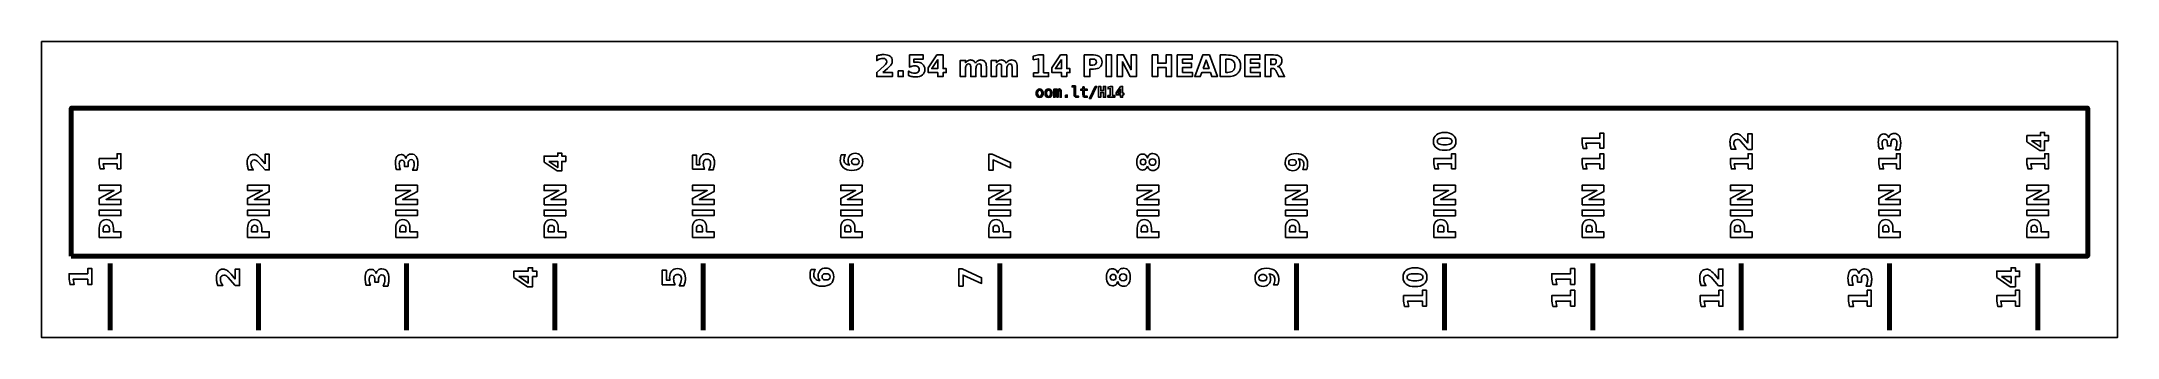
# Model space of a CAD drawing. Header units: centimetres. Extents: x -17.5 to -3.5, y -15.8 to -13.8.
import ezdxf

# ---------------------------------------------------------------- set-up
doc = ezdxf.new("R2010")
doc.units = ezdxf.units.CM
doc.header["$MEASUREMENT"] = 0
doc.layers.add('Layer 1', color=7, linetype='Continuous')

msp = doc.modelspace()

# ---------------------------------------------------------------- linework, layer by layer
at = {"layer": 'Layer 1', "color": 7}
msp.add_open_spline([(-17.5, -13.85), (-17.5, -13.85), (-3.5, -13.85), (-3.5, -13.85), (-3.5, -13.85), (-3.5, -13.85), (-3.5, -15.85), (-3.5, -15.85), (-3.5, -15.85), (-3.5, -15.85), (-17.5, -15.85), (-17.5, -15.85), (-17.5, -15.85), (-17.5, -15.85), (-17.5, -13.85), (-17.5, -13.85)], degree=3, knots=[0, 0, 0, 0, 0.25, 0.25, 0.25, 0.25, 0.5, 0.5, 0.5, 0.5, 0.75, 0.75, 0.75, 0.75, 1, 1, 1, 1], dxfattribs=at)
at = {"layer": 'Layer 1', "color": 250}
for points, knots in [([(-11.82584, -14.05948), (-11.82584, -14.05948), (-11.76167, -14.05948), (-11.76167, -14.05948), (-11.76167, -14.05948), (-11.76167, -14.05948), (-11.76167, -14.08711), (-11.76167, -14.08711), (-11.76167, -14.08711), (-11.76167, -14.08711), (-11.86764, -14.08711), (-11.86764, -14.08711), (-11.86764, -14.08711), (-11.86764, -14.08711), (-11.86764, -14.05948), (-11.86764, -14.05948), (-11.86764, -14.05948), (-11.86764, -14.05948), (-11.8144, -14.01251), (-11.8144, -14.01251), (-11.8144, -14.01251), (-11.80964, -14.00821), (-11.80614, -14.00401), (-11.80387, -13.99991), (-11.80387, -13.99991), (-11.80157, -13.99581), (-11.80044, -13.99154), (-11.80044, -13.98711), (-11.80044, -13.98711), (-11.80044, -13.98028), (-11.80274, -13.97478), (-11.80734, -13.97061), (-11.80734, -13.97061), (-11.8119, -13.96644), (-11.818, -13.96438), (-11.82564, -13.96438), (-11.82564, -13.96438), (-11.8315, -13.96438), (-11.8379, -13.96564), (-11.84487, -13.96814), (-11.84487, -13.96814), (-11.85184, -13.97064), (-11.8593, -13.97438), (-11.86724, -13.97931), (-11.86724, -13.97931), (-11.86724, -13.97931), (-11.86724, -13.94728), (-11.86724, -13.94728), (-11.86724, -13.94728), (-11.85877, -13.94448), (-11.8504, -13.94234), (-11.84214, -13.94088), (-11.84214, -13.94088), (-11.83387, -13.93941), (-11.82577, -13.93868), (-11.8178, -13.93868), (-11.8178, -13.93868), (-11.80037, -13.93868), (-11.7868, -13.94251), (-11.77714, -13.95021), (-11.77714, -13.95021), (-11.76747, -13.95788), (-11.76264, -13.96858), (-11.76264, -13.98234), (-11.76264, -13.98234), (-11.76264, -13.99028), (-11.7647, -13.99768), (-11.7688, -14.00454), (-11.7688, -14.00454), (-11.7729, -14.01141), (-11.78154, -14.02061), (-11.79467, -14.03214), (-11.79467, -14.03214), (-11.79467, -14.03214), (-11.82584, -14.05948), (-11.82584, -14.05948)], [0, 0, 0, 0, 0.05263158, 0.05263158, 0.05263158, 0.05263158, 0.10526316, 0.10526316, 0.10526316, 0.10526316, 0.15789474, 0.15789474, 0.15789474, 0.15789474, 0.21052632, 0.21052632, 0.21052632, 0.21052632, 0.26315789, 0.26315789, 0.26315789, 0.26315789, 0.31578947, 0.31578947, 0.31578947, 0.31578947, 0.36842105, 0.36842105, 0.36842105, 0.36842105, 0.42105263, 0.42105263, 0.42105263, 0.42105263, 0.47368421, 0.47368421, 0.47368421, 0.47368421, 0.52631579, 0.52631579, 0.52631579, 0.52631579, 0.57894737, 0.57894737, 0.57894737, 0.57894737, 0.63157895, 0.63157895, 0.63157895, 0.63157895, 0.68421053, 0.68421053, 0.68421053, 0.68421053, 0.73684211, 0.73684211, 0.73684211, 0.73684211, 0.78947368, 0.78947368, 0.78947368, 0.78947368, 0.84210526, 0.84210526, 0.84210526, 0.84210526, 0.89473684, 0.89473684, 0.89473684, 0.89473684, 0.94736842, 0.94736842, 0.94736842, 0.94736842, 1, 1, 1, 1]), ([(-11.64713, -13.94131), (-11.64713, -13.94131), (-11.55366, -13.94131), (-11.55366, -13.94131), (-11.55366, -13.94131), (-11.55366, -13.94131), (-11.55366, -13.96894), (-11.55366, -13.96894), (-11.55366, -13.96894), (-11.55366, -13.96894), (-11.61716, -13.96894), (-11.61716, -13.96894), (-11.61716, -13.96894), (-11.61716, -13.96894), (-11.61716, -13.99151), (-11.61716, -13.99151), (-11.61716, -13.99151), (-11.6143, -13.99074), (-11.61143, -13.99014), (-11.60853, -13.98971), (-11.60853, -13.98971), (-11.60563, -13.98928), (-11.6026, -13.98908), (-11.5995, -13.98908), (-11.5995, -13.98908), (-11.5817, -13.98908), (-11.56786, -13.99351), (-11.55796, -14.00241), (-11.55796, -14.00241), (-11.54806, -14.01128), (-11.54313, -14.02368), (-11.54313, -14.03954), (-11.54313, -14.03954), (-11.54313, -14.05531), (-11.54853, -14.06764), (-11.5593, -14.07658), (-11.5593, -14.07658), (-11.57006, -14.08548), (-11.58503, -14.08994), (-11.60416, -14.08994), (-11.60416, -14.08994), (-11.61243, -14.08994), (-11.62063, -14.08914), (-11.62873, -14.08754), (-11.62873, -14.08754), (-11.63683, -14.08594), (-11.6449, -14.08354), (-11.6529, -14.08028), (-11.6529, -14.08028), (-11.6529, -14.08028), (-11.6529, -14.05068), (-11.6529, -14.05068), (-11.6529, -14.05068), (-11.64496, -14.05524), (-11.63743, -14.05864), (-11.6303, -14.06091), (-11.6303, -14.06091), (-11.62316, -14.06321), (-11.61643, -14.06434), (-11.61013, -14.06434), (-11.61013, -14.06434), (-11.601, -14.06434), (-11.59383, -14.06211), (-11.5886, -14.05764), (-11.5886, -14.05764), (-11.58336, -14.05321), (-11.58073, -14.04718), (-11.58073, -14.03954), (-11.58073, -14.03954), (-11.58073, -14.03188), (-11.58336, -14.02584), (-11.5886, -14.02141), (-11.5886, -14.02141), (-11.59383, -14.01698), (-11.601, -14.01478), (-11.61013, -14.01478), (-11.61013, -14.01478), (-11.61553, -14.01478), (-11.6213, -14.01548), (-11.6274, -14.01688), (-11.6274, -14.01688), (-11.63353, -14.01828), (-11.6401, -14.02044), (-11.64713, -14.02338), (-11.64713, -14.02338), (-11.64713, -14.02338), (-11.64713, -13.94131), (-11.64713, -13.94131)], [0, 0, 0, 0, 0.04545455, 0.04545455, 0.04545455, 0.04545455, 0.09090909, 0.09090909, 0.09090909, 0.09090909, 0.13636364, 0.13636364, 0.13636364, 0.13636364, 0.18181818, 0.18181818, 0.18181818, 0.18181818, 0.22727273, 0.22727273, 0.22727273, 0.22727273, 0.27272727, 0.27272727, 0.27272727, 0.27272727, 0.31818182, 0.31818182, 0.31818182, 0.31818182, 0.36363636, 0.36363636, 0.36363636, 0.36363636, 0.40909091, 0.40909091, 0.40909091, 0.40909091, 0.45454545, 0.45454545, 0.45454545, 0.45454545, 0.5, 0.5, 0.5, 0.5, 0.54545455, 0.54545455, 0.54545455, 0.54545455, 0.59090909, 0.59090909, 0.59090909, 0.59090909, 0.63636364, 0.63636364, 0.63636364, 0.63636364, 0.68181818, 0.68181818, 0.68181818, 0.68181818, 0.72727273, 0.72727273, 0.72727273, 0.72727273, 0.77272727, 0.77272727, 0.77272727, 0.77272727, 0.81818182, 0.81818182, 0.81818182, 0.81818182, 0.86363636, 0.86363636, 0.86363636, 0.86363636, 0.90909091, 0.90909091, 0.90909091, 0.90909091, 0.95454545, 0.95454545, 0.95454545, 0.95454545, 1, 1, 1, 1]), ([(-11.46176, -13.94131), (-11.46176, -13.94131), (-11.41996, -13.94131), (-11.41996, -13.94131), (-11.41996, -13.94131), (-11.41996, -13.94131), (-11.41996, -14.03331), (-11.41996, -14.03331), (-11.41996, -14.03331), (-11.41996, -14.03331), (-11.39916, -14.03331), (-11.39916, -14.03331), (-11.39916, -14.03331), (-11.39916, -14.03331), (-11.39916, -14.06054), (-11.39916, -14.06054), (-11.39916, -14.06054), (-11.39916, -14.06054), (-11.41996, -14.06054), (-11.41996, -14.06054), (-11.41996, -14.06054), (-11.41996, -14.06054), (-11.41996, -14.08711), (-11.41996, -14.08711), (-11.41996, -14.08711), (-11.41996, -14.08711), (-11.45549, -14.08711), (-11.45549, -14.08711), (-11.45549, -14.08711), (-11.45549, -14.08711), (-11.45549, -14.06054), (-11.45549, -14.06054), (-11.45549, -14.06054), (-11.45549, -14.06054), (-11.52016, -14.06054), (-11.52016, -14.06054), (-11.52016, -14.06054), (-11.52016, -14.06054), (-11.52016, -14.02831), (-11.52016, -14.02831), (-11.52016, -14.02831), (-11.52016, -14.02831), (-11.46176, -13.94131), (-11.46176, -13.94131)], [0, 0, 0, 0, 0.09090909, 0.09090909, 0.09090909, 0.09090909, 0.18181818, 0.18181818, 0.18181818, 0.18181818, 0.27272727, 0.27272727, 0.27272727, 0.27272727, 0.36363636, 0.36363636, 0.36363636, 0.36363636, 0.45454545, 0.45454545, 0.45454545, 0.45454545, 0.54545455, 0.54545455, 0.54545455, 0.54545455, 0.63636364, 0.63636364, 0.63636364, 0.63636364, 0.72727273, 0.72727273, 0.72727273, 0.72727273, 0.81818182, 0.81818182, 0.81818182, 0.81818182, 0.90909091, 0.90909091, 0.90909091, 0.90909091, 1, 1, 1, 1]), ([(-11.45549, -13.97228), (-11.45549, -13.97228), (-11.49673, -14.03331), (-11.49673, -14.03331), (-11.49673, -14.03331), (-11.49673, -14.03331), (-11.45549, -14.03331), (-11.45549, -14.03331), (-11.45549, -14.03331), (-11.45549, -14.03331), (-11.45549, -13.97228), (-11.45549, -13.97228)], [0, 0, 0, 0, 0.33333333, 0.33333333, 0.33333333, 0.33333333, 0.66666667, 0.66666667, 0.66666667, 0.66666667, 1, 1, 1, 1]), ([(-11.20219, -13.99591), (-11.19776, -13.98914), (-11.19253, -13.98398), (-11.18643, -13.98044), (-11.18643, -13.98044), (-11.18033, -13.97688), (-11.17366, -13.97511), (-11.16636, -13.97511), (-11.16636, -13.97511), (-11.15379, -13.97511), (-11.14423, -13.97898), (-11.13766, -13.98674), (-11.13766, -13.98674), (-11.13109, -13.99448), (-11.12779, -14.00574), (-11.12779, -14.02051), (-11.12779, -14.02051), (-11.12779, -14.02051), (-11.12779, -14.08711), (-11.12779, -14.08711), (-11.12779, -14.08711), (-11.12779, -14.08711), (-11.16296, -14.08711), (-11.16296, -14.08711), (-11.16296, -14.08711), (-11.16296, -14.08711), (-11.16296, -14.03008), (-11.16296, -14.03008), (-11.16296, -14.03008), (-11.16289, -14.02924), (-11.16286, -14.02838), (-11.16283, -14.02744), (-11.16283, -14.02744), (-11.16279, -14.02654), (-11.16276, -14.02524), (-11.16276, -14.02354), (-11.16276, -14.02354), (-11.16276, -14.01581), (-11.16389, -14.01018), (-11.16619, -14.00671), (-11.16619, -14.00671), (-11.16846, -14.00321), (-11.17213, -14.00148), (-11.17719, -14.00148), (-11.17719, -14.00148), (-11.18386, -14.00148), (-11.18896, -14.00421), (-11.19259, -14.00968), (-11.19259, -14.00968), (-11.19619, -14.01514), (-11.19806, -14.02304), (-11.19819, -14.03341), (-11.19819, -14.03341), (-11.19819, -14.03341), (-11.19819, -14.08711), (-11.19819, -14.08711), (-11.19819, -14.08711), (-11.19819, -14.08711), (-11.23336, -14.08711), (-11.23336, -14.08711), (-11.23336, -14.08711), (-11.23336, -14.08711), (-11.23336, -14.03008), (-11.23336, -14.03008), (-11.23336, -14.03008), (-11.23336, -14.01798), (-11.23439, -14.01018), (-11.23649, -14.00671), (-11.23649, -14.00671), (-11.23856, -14.00321), (-11.24226, -14.00148), (-11.24759, -14.00148), (-11.24759, -14.00148), (-11.25433, -14.00148), (-11.25949, -14.00424), (-11.26313, -14.00974), (-11.26313, -14.00974), (-11.26676, -14.01524), (-11.26859, -14.02308), (-11.26859, -14.03331), (-11.26859, -14.03331), (-11.26859, -14.03331), (-11.26859, -14.08711), (-11.26859, -14.08711), (-11.26859, -14.08711), (-11.26859, -14.08711), (-11.30376, -14.08711), (-11.30376, -14.08711), (-11.30376, -14.08711), (-11.30376, -14.08711), (-11.30376, -13.97774), (-11.30376, -13.97774), (-11.30376, -13.97774), (-11.30376, -13.97774), (-11.26859, -13.97774), (-11.26859, -13.97774), (-11.26859, -13.97774), (-11.26859, -13.97774), (-11.26859, -13.99378), (-11.26859, -13.99378), (-11.26859, -13.99378), (-11.26429, -13.98758), (-11.25936, -13.98294), (-11.25379, -13.97981), (-11.25379, -13.97981), (-11.24823, -13.97668), (-11.24209, -13.97511), (-11.23539, -13.97511), (-11.23539, -13.97511), (-11.22786, -13.97511), (-11.22116, -13.97694), (-11.21539, -13.98058), (-11.21539, -13.98058), (-11.20959, -13.98424), (-11.20519, -13.98934), (-11.20219, -13.99591)], [0, 0, 0, 0, 0.03448276, 0.03448276, 0.03448276, 0.03448276, 0.06896552, 0.06896552, 0.06896552, 0.06896552, 0.10344828, 0.10344828, 0.10344828, 0.10344828, 0.13793103, 0.13793103, 0.13793103, 0.13793103, 0.17241379, 0.17241379, 0.17241379, 0.17241379, 0.20689655, 0.20689655, 0.20689655, 0.20689655, 0.24137931, 0.24137931, 0.24137931, 0.24137931, 0.27586207, 0.27586207, 0.27586207, 0.27586207, 0.31034483, 0.31034483, 0.31034483, 0.31034483, 0.34482759, 0.34482759, 0.34482759, 0.34482759, 0.37931034, 0.37931034, 0.37931034, 0.37931034, 0.4137931, 0.4137931, 0.4137931, 0.4137931, 0.44827586, 0.44827586, 0.44827586, 0.44827586, 0.48275862, 0.48275862, 0.48275862, 0.48275862, 0.51724138, 0.51724138, 0.51724138, 0.51724138, 0.55172414, 0.55172414, 0.55172414, 0.55172414, 0.5862069, 0.5862069, 0.5862069, 0.5862069, 0.62068966, 0.62068966, 0.62068966, 0.62068966, 0.65517241, 0.65517241, 0.65517241, 0.65517241, 0.68965517, 0.68965517, 0.68965517, 0.68965517, 0.72413793, 0.72413793, 0.72413793, 0.72413793, 0.75862069, 0.75862069, 0.75862069, 0.75862069, 0.79310345, 0.79310345, 0.79310345, 0.79310345, 0.82758621, 0.82758621, 0.82758621, 0.82758621, 0.86206897, 0.86206897, 0.86206897, 0.86206897, 0.89655172, 0.89655172, 0.89655172, 0.89655172, 0.93103448, 0.93103448, 0.93103448, 0.93103448, 0.96551724, 0.96551724, 0.96551724, 0.96551724, 1, 1, 1, 1]), ([(-10.99379, -13.99591), (-10.98936, -13.98914), (-10.98413, -13.98398), (-10.97803, -13.98044), (-10.97803, -13.98044), (-10.97193, -13.97688), (-10.96526, -13.97511), (-10.95796, -13.97511), (-10.95796, -13.97511), (-10.94539, -13.97511), (-10.93583, -13.97898), (-10.92926, -13.98674), (-10.92926, -13.98674), (-10.92269, -13.99448), (-10.91939, -14.00574), (-10.91939, -14.02051), (-10.91939, -14.02051), (-10.91939, -14.02051), (-10.91939, -14.08711), (-10.91939, -14.08711), (-10.91939, -14.08711), (-10.91939, -14.08711), (-10.95456, -14.08711), (-10.95456, -14.08711), (-10.95456, -14.08711), (-10.95456, -14.08711), (-10.95456, -14.03008), (-10.95456, -14.03008), (-10.95456, -14.03008), (-10.95449, -14.02924), (-10.95446, -14.02838), (-10.95443, -14.02744), (-10.95443, -14.02744), (-10.95439, -14.02654), (-10.95436, -14.02524), (-10.95436, -14.02354), (-10.95436, -14.02354), (-10.95436, -14.01581), (-10.95549, -14.01018), (-10.95779, -14.00671), (-10.95779, -14.00671), (-10.96006, -14.00321), (-10.96373, -14.00148), (-10.96879, -14.00148), (-10.96879, -14.00148), (-10.97546, -14.00148), (-10.98056, -14.00421), (-10.98419, -14.00968), (-10.98419, -14.00968), (-10.98779, -14.01514), (-10.98966, -14.02304), (-10.98979, -14.03341), (-10.98979, -14.03341), (-10.98979, -14.03341), (-10.98979, -14.08711), (-10.98979, -14.08711), (-10.98979, -14.08711), (-10.98979, -14.08711), (-11.02496, -14.08711), (-11.02496, -14.08711), (-11.02496, -14.08711), (-11.02496, -14.08711), (-11.02496, -14.03008), (-11.02496, -14.03008), (-11.02496, -14.03008), (-11.02496, -14.01798), (-11.02599, -14.01018), (-11.02809, -14.00671), (-11.02809, -14.00671), (-11.03016, -14.00321), (-11.03386, -14.00148), (-11.03919, -14.00148), (-11.03919, -14.00148), (-11.04593, -14.00148), (-11.05109, -14.00424), (-11.05473, -14.00974), (-11.05473, -14.00974), (-11.05836, -14.01524), (-11.06019, -14.02308), (-11.06019, -14.03331), (-11.06019, -14.03331), (-11.06019, -14.03331), (-11.06019, -14.08711), (-11.06019, -14.08711), (-11.06019, -14.08711), (-11.06019, -14.08711), (-11.09536, -14.08711), (-11.09536, -14.08711), (-11.09536, -14.08711), (-11.09536, -14.08711), (-11.09536, -13.97774), (-11.09536, -13.97774), (-11.09536, -13.97774), (-11.09536, -13.97774), (-11.06019, -13.97774), (-11.06019, -13.97774), (-11.06019, -13.97774), (-11.06019, -13.97774), (-11.06019, -13.99378), (-11.06019, -13.99378), (-11.06019, -13.99378), (-11.05589, -13.98758), (-11.05096, -13.98294), (-11.04539, -13.97981), (-11.04539, -13.97981), (-11.03983, -13.97668), (-11.03369, -13.97511), (-11.02699, -13.97511), (-11.02699, -13.97511), (-11.01946, -13.97511), (-11.01276, -13.97694), (-11.00699, -13.98058), (-11.00699, -13.98058), (-11.00119, -13.98424), (-10.99679, -13.98934), (-10.99379, -13.99591)], [0, 0, 0, 0, 0.03448276, 0.03448276, 0.03448276, 0.03448276, 0.06896552, 0.06896552, 0.06896552, 0.06896552, 0.10344828, 0.10344828, 0.10344828, 0.10344828, 0.13793103, 0.13793103, 0.13793103, 0.13793103, 0.17241379, 0.17241379, 0.17241379, 0.17241379, 0.20689655, 0.20689655, 0.20689655, 0.20689655, 0.24137931, 0.24137931, 0.24137931, 0.24137931, 0.27586207, 0.27586207, 0.27586207, 0.27586207, 0.31034483, 0.31034483, 0.31034483, 0.31034483, 0.34482759, 0.34482759, 0.34482759, 0.34482759, 0.37931034, 0.37931034, 0.37931034, 0.37931034, 0.4137931, 0.4137931, 0.4137931, 0.4137931, 0.44827586, 0.44827586, 0.44827586, 0.44827586, 0.48275862, 0.48275862, 0.48275862, 0.48275862, 0.51724138, 0.51724138, 0.51724138, 0.51724138, 0.55172414, 0.55172414, 0.55172414, 0.55172414, 0.5862069, 0.5862069, 0.5862069, 0.5862069, 0.62068966, 0.62068966, 0.62068966, 0.62068966, 0.65517241, 0.65517241, 0.65517241, 0.65517241, 0.68965517, 0.68965517, 0.68965517, 0.68965517, 0.72413793, 0.72413793, 0.72413793, 0.72413793, 0.75862069, 0.75862069, 0.75862069, 0.75862069, 0.79310345, 0.79310345, 0.79310345, 0.79310345, 0.82758621, 0.82758621, 0.82758621, 0.82758621, 0.86206897, 0.86206897, 0.86206897, 0.86206897, 0.89655172, 0.89655172, 0.89655172, 0.89655172, 0.93103448, 0.93103448, 0.93103448, 0.93103448, 0.96551724, 0.96551724, 0.96551724, 0.96551724, 1, 1, 1, 1]), ([(-10.8105, -14.06114), (-10.8105, -14.06114), (-10.7773, -14.06114), (-10.7773, -14.06114), (-10.7773, -14.06114), (-10.7773, -14.06114), (-10.7773, -13.96691), (-10.7773, -13.96691), (-10.7773, -13.96691), (-10.7773, -13.96691), (-10.81136, -13.97394), (-10.81136, -13.97394), (-10.81136, -13.97394), (-10.81136, -13.97394), (-10.81136, -13.94834), (-10.81136, -13.94834), (-10.81136, -13.94834), (-10.81136, -13.94834), (-10.7775, -13.94131), (-10.7775, -13.94131), (-10.7775, -13.94131), (-10.7775, -13.94131), (-10.74176, -13.94131), (-10.74176, -13.94131), (-10.74176, -13.94131), (-10.74176, -13.94131), (-10.74176, -14.06114), (-10.74176, -14.06114), (-10.74176, -14.06114), (-10.74176, -14.06114), (-10.70856, -14.06114), (-10.70856, -14.06114), (-10.70856, -14.06114), (-10.70856, -14.06114), (-10.70856, -14.08711), (-10.70856, -14.08711), (-10.70856, -14.08711), (-10.70856, -14.08711), (-10.8105, -14.08711), (-10.8105, -14.08711), (-10.8105, -14.08711), (-10.8105, -14.08711), (-10.8105, -14.06114), (-10.8105, -14.06114)], [0, 0, 0, 0, 0.09090909, 0.09090909, 0.09090909, 0.09090909, 0.18181818, 0.18181818, 0.18181818, 0.18181818, 0.27272727, 0.27272727, 0.27272727, 0.27272727, 0.36363636, 0.36363636, 0.36363636, 0.36363636, 0.45454545, 0.45454545, 0.45454545, 0.45454545, 0.54545455, 0.54545455, 0.54545455, 0.54545455, 0.63636364, 0.63636364, 0.63636364, 0.63636364, 0.72727273, 0.72727273, 0.72727273, 0.72727273, 0.81818182, 0.81818182, 0.81818182, 0.81818182, 0.90909091, 0.90909091, 0.90909091, 0.90909091, 1, 1, 1, 1]), ([(-10.62736, -13.94131), (-10.62736, -13.94131), (-10.58556, -13.94131), (-10.58556, -13.94131), (-10.58556, -13.94131), (-10.58556, -13.94131), (-10.58556, -14.03331), (-10.58556, -14.03331), (-10.58556, -14.03331), (-10.58556, -14.03331), (-10.56476, -14.03331), (-10.56476, -14.03331), (-10.56476, -14.03331), (-10.56476, -14.03331), (-10.56476, -14.06054), (-10.56476, -14.06054), (-10.56476, -14.06054), (-10.56476, -14.06054), (-10.58556, -14.06054), (-10.58556, -14.06054), (-10.58556, -14.06054), (-10.58556, -14.06054), (-10.58556, -14.08711), (-10.58556, -14.08711), (-10.58556, -14.08711), (-10.58556, -14.08711), (-10.62109, -14.08711), (-10.62109, -14.08711), (-10.62109, -14.08711), (-10.62109, -14.08711), (-10.62109, -14.06054), (-10.62109, -14.06054), (-10.62109, -14.06054), (-10.62109, -14.06054), (-10.68576, -14.06054), (-10.68576, -14.06054), (-10.68576, -14.06054), (-10.68576, -14.06054), (-10.68576, -14.02831), (-10.68576, -14.02831), (-10.68576, -14.02831), (-10.68576, -14.02831), (-10.62736, -13.94131), (-10.62736, -13.94131)], [0, 0, 0, 0, 0.09090909, 0.09090909, 0.09090909, 0.09090909, 0.18181818, 0.18181818, 0.18181818, 0.18181818, 0.27272727, 0.27272727, 0.27272727, 0.27272727, 0.36363636, 0.36363636, 0.36363636, 0.36363636, 0.45454545, 0.45454545, 0.45454545, 0.45454545, 0.54545455, 0.54545455, 0.54545455, 0.54545455, 0.63636364, 0.63636364, 0.63636364, 0.63636364, 0.72727273, 0.72727273, 0.72727273, 0.72727273, 0.81818182, 0.81818182, 0.81818182, 0.81818182, 0.90909091, 0.90909091, 0.90909091, 0.90909091, 1, 1, 1, 1]), ([(-10.62109, -13.97228), (-10.62109, -13.97228), (-10.66233, -14.03331), (-10.66233, -14.03331), (-10.66233, -14.03331), (-10.66233, -14.03331), (-10.62109, -14.03331), (-10.62109, -14.03331), (-10.62109, -14.03331), (-10.62109, -14.03331), (-10.62109, -13.97228), (-10.62109, -13.97228)], [0, 0, 0, 0, 0.33333333, 0.33333333, 0.33333333, 0.33333333, 0.66666667, 0.66666667, 0.66666667, 0.66666667, 1, 1, 1, 1]), ([(-10.46759, -13.94131), (-10.46759, -13.94131), (-10.40519, -13.94131), (-10.40519, -13.94131), (-10.40519, -13.94131), (-10.38663, -13.94131), (-10.37239, -13.94544), (-10.36246, -13.95368), (-10.36246, -13.95368), (-10.35253, -13.96191), (-10.34756, -13.97364), (-10.34756, -13.98888), (-10.34756, -13.98888), (-10.34756, -14.00414), (-10.35253, -14.01591), (-10.36246, -14.02414), (-10.36246, -14.02414), (-10.37239, -14.03238), (-10.38663, -14.03651), (-10.40519, -14.03651), (-10.40519, -14.03651), (-10.40519, -14.03651), (-10.42999, -14.03651), (-10.42999, -14.03651), (-10.42999, -14.03651), (-10.42999, -14.03651), (-10.42999, -14.08711), (-10.42999, -14.08711), (-10.42999, -14.08711), (-10.42999, -14.08711), (-10.46759, -14.08711), (-10.46759, -14.08711), (-10.46759, -14.08711), (-10.46759, -14.08711), (-10.46759, -13.94131), (-10.46759, -13.94131)], [0, 0, 0, 0, 0.11111111, 0.11111111, 0.11111111, 0.11111111, 0.22222222, 0.22222222, 0.22222222, 0.22222222, 0.33333333, 0.33333333, 0.33333333, 0.33333333, 0.44444444, 0.44444444, 0.44444444, 0.44444444, 0.55555556, 0.55555556, 0.55555556, 0.55555556, 0.66666667, 0.66666667, 0.66666667, 0.66666667, 0.77777778, 0.77777778, 0.77777778, 0.77777778, 0.88888889, 0.88888889, 0.88888889, 0.88888889, 1, 1, 1, 1]), ([(-10.42999, -13.96854), (-10.42999, -13.96854), (-10.42999, -14.00928), (-10.42999, -14.00928), (-10.42999, -14.00928), (-10.42999, -14.00928), (-10.40919, -14.00928), (-10.40919, -14.00928), (-10.40919, -14.00928), (-10.40189, -14.00928), (-10.39626, -14.00751), (-10.39229, -14.00394), (-10.39229, -14.00394), (-10.38833, -14.00041), (-10.38633, -13.99538), (-10.38633, -13.98888), (-10.38633, -13.98888), (-10.38633, -13.98234), (-10.38833, -13.97734), (-10.39229, -13.97381), (-10.39229, -13.97381), (-10.39626, -13.97031), (-10.40189, -13.96854), (-10.40919, -13.96854), (-10.40919, -13.96854), (-10.40919, -13.96854), (-10.42999, -13.96854), (-10.42999, -13.96854)], [0, 0, 0, 0, 0.14285714, 0.14285714, 0.14285714, 0.14285714, 0.28571429, 0.28571429, 0.28571429, 0.28571429, 0.42857143, 0.42857143, 0.42857143, 0.42857143, 0.57142857, 0.57142857, 0.57142857, 0.57142857, 0.71428571, 0.71428571, 0.71428571, 0.71428571, 0.85714286, 0.85714286, 0.85714286, 0.85714286, 1, 1, 1, 1]), ([(-10.32102, -13.94131), (-10.32102, -13.94131), (-10.28342, -13.94131), (-10.28342, -13.94131), (-10.28342, -13.94131), (-10.28342, -13.94131), (-10.28342, -14.08711), (-10.28342, -14.08711), (-10.28342, -14.08711), (-10.28342, -14.08711), (-10.32102, -14.08711), (-10.32102, -14.08711), (-10.32102, -14.08711), (-10.32102, -14.08711), (-10.32102, -13.94131), (-10.32102, -13.94131)], [0, 0, 0, 0, 0.25, 0.25, 0.25, 0.25, 0.5, 0.5, 0.5, 0.5, 0.75, 0.75, 0.75, 0.75, 1, 1, 1, 1]), ([(-10.24662, -13.94131), (-10.24662, -13.94131), (-10.20462, -13.94131), (-10.20462, -13.94131), (-10.20462, -13.94131), (-10.20462, -13.94131), (-10.15159, -14.04131), (-10.15159, -14.04131), (-10.15159, -14.04131), (-10.15159, -14.04131), (-10.15159, -13.94131), (-10.15159, -13.94131), (-10.15159, -13.94131), (-10.15159, -13.94131), (-10.11596, -13.94131), (-10.11596, -13.94131), (-10.11596, -13.94131), (-10.11596, -13.94131), (-10.11596, -14.08711), (-10.11596, -14.08711), (-10.11596, -14.08711), (-10.11596, -14.08711), (-10.15796, -14.08711), (-10.15796, -14.08711), (-10.15796, -14.08711), (-10.15796, -14.08711), (-10.21099, -13.98711), (-10.21099, -13.98711), (-10.21099, -13.98711), (-10.21099, -13.98711), (-10.21099, -14.08711), (-10.21099, -14.08711), (-10.21099, -14.08711), (-10.21099, -14.08711), (-10.24662, -14.08711), (-10.24662, -14.08711), (-10.24662, -14.08711), (-10.24662, -14.08711), (-10.24662, -13.94131), (-10.24662, -13.94131)], [0, 0, 0, 0, 0.1, 0.1, 0.1, 0.1, 0.2, 0.2, 0.2, 0.2, 0.3, 0.3, 0.3, 0.3, 0.4, 0.4, 0.4, 0.4, 0.5, 0.5, 0.5, 0.5, 0.6, 0.6, 0.6, 0.6, 0.7, 0.7, 0.7, 0.7, 0.8, 0.8, 0.8, 0.8, 0.9, 0.9, 0.9, 0.9, 1, 1, 1, 1]), ([(-10.00962, -13.94131), (-10.00962, -13.94131), (-9.97202, -13.94131), (-9.97202, -13.94131), (-9.97202, -13.94131), (-9.97202, -13.94131), (-9.97202, -13.99688), (-9.97202, -13.99688), (-9.97202, -13.99688), (-9.97202, -13.99688), (-9.91656, -13.99688), (-9.91656, -13.99688), (-9.91656, -13.99688), (-9.91656, -13.99688), (-9.91656, -13.94131), (-9.91656, -13.94131), (-9.91656, -13.94131), (-9.91656, -13.94131), (-9.87896, -13.94131), (-9.87896, -13.94131), (-9.87896, -13.94131), (-9.87896, -13.94131), (-9.87896, -14.08711), (-9.87896, -14.08711), (-9.87896, -14.08711), (-9.87896, -14.08711), (-9.91656, -14.08711), (-9.91656, -14.08711), (-9.91656, -14.08711), (-9.91656, -14.08711), (-9.91656, -14.02531), (-9.91656, -14.02531), (-9.91656, -14.02531), (-9.91656, -14.02531), (-9.97202, -14.02531), (-9.97202, -14.02531), (-9.97202, -14.02531), (-9.97202, -14.02531), (-9.97202, -14.08711), (-9.97202, -14.08711), (-9.97202, -14.08711), (-9.97202, -14.08711), (-10.00962, -14.08711), (-10.00962, -14.08711), (-10.00962, -14.08711), (-10.00962, -14.08711), (-10.00962, -13.94131), (-10.00962, -13.94131)], [0, 0, 0, 0, 0.08333333, 0.08333333, 0.08333333, 0.08333333, 0.16666667, 0.16666667, 0.16666667, 0.16666667, 0.25, 0.25, 0.25, 0.25, 0.33333333, 0.33333333, 0.33333333, 0.33333333, 0.41666667, 0.41666667, 0.41666667, 0.41666667, 0.5, 0.5, 0.5, 0.5, 0.58333333, 0.58333333, 0.58333333, 0.58333333, 0.66666667, 0.66666667, 0.66666667, 0.66666667, 0.75, 0.75, 0.75, 0.75, 0.83333333, 0.83333333, 0.83333333, 0.83333333, 0.91666667, 0.91666667, 0.91666667, 0.91666667, 1, 1, 1, 1]), ([(-9.84225, -13.94131), (-9.84225, -13.94131), (-9.74079, -13.94131), (-9.74079, -13.94131), (-9.74079, -13.94131), (-9.74079, -13.94131), (-9.74079, -13.96974), (-9.74079, -13.96974), (-9.74079, -13.96974), (-9.74079, -13.96974), (-9.80465, -13.96974), (-9.80465, -13.96974), (-9.80465, -13.96974), (-9.80465, -13.96974), (-9.80465, -13.99688), (-9.80465, -13.99688), (-9.80465, -13.99688), (-9.80465, -13.99688), (-9.74462, -13.99688), (-9.74462, -13.99688), (-9.74462, -13.99688), (-9.74462, -13.99688), (-9.74462, -14.02531), (-9.74462, -14.02531), (-9.74462, -14.02531), (-9.74462, -14.02531), (-9.80465, -14.02531), (-9.80465, -14.02531), (-9.80465, -14.02531), (-9.80465, -14.02531), (-9.80465, -14.05868), (-9.80465, -14.05868), (-9.80465, -14.05868), (-9.80465, -14.05868), (-9.73865, -14.05868), (-9.73865, -14.05868), (-9.73865, -14.05868), (-9.73865, -14.05868), (-9.73865, -14.08711), (-9.73865, -14.08711), (-9.73865, -14.08711), (-9.73865, -14.08711), (-9.84225, -14.08711), (-9.84225, -14.08711), (-9.84225, -14.08711), (-9.84225, -14.08711), (-9.84225, -13.94131), (-9.84225, -13.94131)], [0, 0, 0, 0, 0.08333333, 0.08333333, 0.08333333, 0.08333333, 0.16666667, 0.16666667, 0.16666667, 0.16666667, 0.25, 0.25, 0.25, 0.25, 0.33333333, 0.33333333, 0.33333333, 0.33333333, 0.41666667, 0.41666667, 0.41666667, 0.41666667, 0.5, 0.5, 0.5, 0.5, 0.58333333, 0.58333333, 0.58333333, 0.58333333, 0.66666667, 0.66666667, 0.66666667, 0.66666667, 0.75, 0.75, 0.75, 0.75, 0.83333333, 0.83333333, 0.83333333, 0.83333333, 0.91666667, 0.91666667, 0.91666667, 0.91666667, 1, 1, 1, 1]), ([(-9.61716, -14.06058), (-9.61716, -14.06058), (-9.67596, -14.06058), (-9.67596, -14.06058), (-9.67596, -14.06058), (-9.67596, -14.06058), (-9.68522, -14.08711), (-9.68522, -14.08711), (-9.68522, -14.08711), (-9.68522, -14.08711), (-9.72302, -14.08711), (-9.72302, -14.08711), (-9.72302, -14.08711), (-9.72302, -14.08711), (-9.66902, -13.94131), (-9.66902, -13.94131), (-9.66902, -13.94131), (-9.66902, -13.94131), (-9.62419, -13.94131), (-9.62419, -13.94131), (-9.62419, -13.94131), (-9.62419, -13.94131), (-9.57019, -14.08711), (-9.57019, -14.08711), (-9.57019, -14.08711), (-9.57019, -14.08711), (-9.60799, -14.08711), (-9.60799, -14.08711), (-9.60799, -14.08711), (-9.60799, -14.08711), (-9.61716, -14.06058), (-9.61716, -14.06058)], [0, 0, 0, 0, 0.125, 0.125, 0.125, 0.125, 0.25, 0.25, 0.25, 0.25, 0.375, 0.375, 0.375, 0.375, 0.5, 0.5, 0.5, 0.5, 0.625, 0.625, 0.625, 0.625, 0.75, 0.75, 0.75, 0.75, 0.875, 0.875, 0.875, 0.875, 1, 1, 1, 1]), ([(-9.66659, -14.03351), (-9.66659, -14.03351), (-9.62662, -14.03351), (-9.62662, -14.03351), (-9.62662, -14.03351), (-9.62662, -14.03351), (-9.64656, -13.97551), (-9.64656, -13.97551), (-9.64656, -13.97551), (-9.64656, -13.97551), (-9.66659, -14.03351), (-9.66659, -14.03351)], [0, 0, 0, 0, 0.33333333, 0.33333333, 0.33333333, 0.33333333, 0.66666667, 0.66666667, 0.66666667, 0.66666667, 1, 1, 1, 1]), ([(-9.55082, -13.94131), (-9.55082, -13.94131), (-9.51116, -13.94131), (-9.51116, -13.94131), (-9.51116, -13.94131), (-9.48902, -13.94131), (-9.47256, -13.94288), (-9.46172, -13.94604), (-9.46172, -13.94604), (-9.45089, -13.94921), (-9.44159, -13.95454), (-9.43382, -13.96211), (-9.43382, -13.96211), (-9.42699, -13.96868), (-9.42192, -13.97628), (-9.41859, -13.98488), (-9.41859, -13.98488), (-9.41529, -13.99344), (-9.41362, -14.00318), (-9.41362, -14.01408), (-9.41362, -14.01408), (-9.41362, -14.02508), (-9.41529, -14.03488), (-9.41859, -14.04351), (-9.41859, -14.04351), (-9.42192, -14.05214), (-9.42699, -14.05974), (-9.43382, -14.06631), (-9.43382, -14.06631), (-9.44166, -14.07388), (-9.45102, -14.07921), (-9.46196, -14.08238), (-9.46196, -14.08238), (-9.47289, -14.08554), (-9.48929, -14.08711), (-9.51116, -14.08711), (-9.51116, -14.08711), (-9.51116, -14.08711), (-9.55082, -14.08711), (-9.55082, -14.08711), (-9.55082, -14.08711), (-9.55082, -14.08711), (-9.55082, -13.94131), (-9.55082, -13.94131)], [0, 0, 0, 0, 0.09090909, 0.09090909, 0.09090909, 0.09090909, 0.18181818, 0.18181818, 0.18181818, 0.18181818, 0.27272727, 0.27272727, 0.27272727, 0.27272727, 0.36363636, 0.36363636, 0.36363636, 0.36363636, 0.45454545, 0.45454545, 0.45454545, 0.45454545, 0.54545455, 0.54545455, 0.54545455, 0.54545455, 0.63636364, 0.63636364, 0.63636364, 0.63636364, 0.72727273, 0.72727273, 0.72727273, 0.72727273, 0.81818182, 0.81818182, 0.81818182, 0.81818182, 0.90909091, 0.90909091, 0.90909091, 0.90909091, 1, 1, 1, 1]), ([(-9.51322, -13.96974), (-9.51322, -13.96974), (-9.51322, -14.05868), (-9.51322, -14.05868), (-9.51322, -14.05868), (-9.51322, -14.05868), (-9.49976, -14.05868), (-9.49976, -14.05868), (-9.49976, -14.05868), (-9.48439, -14.05868), (-9.47266, -14.05488), (-9.46456, -14.04724), (-9.46456, -14.04724), (-9.45646, -14.03964), (-9.45239, -14.02858), (-9.45239, -14.01408), (-9.45239, -14.01408), (-9.45239, -13.99961), (-9.45642, -13.98861), (-9.46449, -13.98108), (-9.46449, -13.98108), (-9.47256, -13.97351), (-9.48432, -13.96974), (-9.49976, -13.96974), (-9.49976, -13.96974), (-9.49976, -13.96974), (-9.51322, -13.96974), (-9.51322, -13.96974)], [0, 0, 0, 0, 0.14285714, 0.14285714, 0.14285714, 0.14285714, 0.28571429, 0.28571429, 0.28571429, 0.28571429, 0.42857143, 0.42857143, 0.42857143, 0.42857143, 0.57142857, 0.57142857, 0.57142857, 0.57142857, 0.71428571, 0.71428571, 0.71428571, 0.71428571, 0.85714286, 0.85714286, 0.85714286, 0.85714286, 1, 1, 1, 1]), ([(-9.38482, -13.94131), (-9.38482, -13.94131), (-9.28336, -13.94131), (-9.28336, -13.94131), (-9.28336, -13.94131), (-9.28336, -13.94131), (-9.28336, -13.96974), (-9.28336, -13.96974), (-9.28336, -13.96974), (-9.28336, -13.96974), (-9.34722, -13.96974), (-9.34722, -13.96974), (-9.34722, -13.96974), (-9.34722, -13.96974), (-9.34722, -13.99688), (-9.34722, -13.99688), (-9.34722, -13.99688), (-9.34722, -13.99688), (-9.28719, -13.99688), (-9.28719, -13.99688), (-9.28719, -13.99688), (-9.28719, -13.99688), (-9.28719, -14.02531), (-9.28719, -14.02531), (-9.28719, -14.02531), (-9.28719, -14.02531), (-9.34722, -14.02531), (-9.34722, -14.02531), (-9.34722, -14.02531), (-9.34722, -14.02531), (-9.34722, -14.05868), (-9.34722, -14.05868), (-9.34722, -14.05868), (-9.34722, -14.05868), (-9.28122, -14.05868), (-9.28122, -14.05868), (-9.28122, -14.05868), (-9.28122, -14.05868), (-9.28122, -14.08711), (-9.28122, -14.08711), (-9.28122, -14.08711), (-9.28122, -14.08711), (-9.38482, -14.08711), (-9.38482, -14.08711), (-9.38482, -14.08711), (-9.38482, -14.08711), (-9.38482, -13.94131), (-9.38482, -13.94131)], [0, 0, 0, 0, 0.08333333, 0.08333333, 0.08333333, 0.08333333, 0.16666667, 0.16666667, 0.16666667, 0.16666667, 0.25, 0.25, 0.25, 0.25, 0.33333333, 0.33333333, 0.33333333, 0.33333333, 0.41666667, 0.41666667, 0.41666667, 0.41666667, 0.5, 0.5, 0.5, 0.5, 0.58333333, 0.58333333, 0.58333333, 0.58333333, 0.66666667, 0.66666667, 0.66666667, 0.66666667, 0.75, 0.75, 0.75, 0.75, 0.83333333, 0.83333333, 0.83333333, 0.83333333, 0.91666667, 0.91666667, 0.91666667, 0.91666667, 1, 1, 1, 1]), ([(-9.21059, -14.03194), (-9.21059, -14.03194), (-9.21059, -14.08711), (-9.21059, -14.08711), (-9.21059, -14.08711), (-9.21059, -14.08711), (-9.24819, -14.08711), (-9.24819, -14.08711), (-9.24819, -14.08711), (-9.24819, -14.08711), (-9.24819, -13.94131), (-9.24819, -13.94131), (-9.24819, -13.94131), (-9.24819, -13.94131), (-9.19076, -13.94131), (-9.19076, -13.94131), (-9.19076, -13.94131), (-9.17156, -13.94131), (-9.15746, -13.94454), (-9.14853, -13.95098), (-9.14853, -13.95098), (-9.13956, -13.95741), (-9.13509, -13.96761), (-9.13509, -13.98154), (-9.13509, -13.98154), (-9.13509, -13.99118), (-9.13743, -13.99911), (-9.14206, -14.00528), (-9.14206, -14.00528), (-9.14673, -14.01148), (-9.15376, -14.01604), (-9.16313, -14.01894), (-9.16313, -14.01894), (-9.15799, -14.02014), (-9.15336, -14.02278), (-9.14929, -14.02691), (-9.14929, -14.02691), (-9.14523, -14.03104), (-9.14113, -14.03731), (-9.13696, -14.04571), (-9.13696, -14.04571), (-9.13696, -14.04571), (-9.11653, -14.08711), (-9.11653, -14.08711), (-9.11653, -14.08711), (-9.11653, -14.08711), (-9.15659, -14.08711), (-9.15659, -14.08711), (-9.15659, -14.08711), (-9.15659, -14.08711), (-9.17436, -14.05088), (-9.17436, -14.05088), (-9.17436, -14.05088), (-9.17793, -14.04361), (-9.18156, -14.03861), (-9.18526, -14.03594), (-9.18526, -14.03594), (-9.18893, -14.03328), (-9.19383, -14.03194), (-9.19996, -14.03194), (-9.19996, -14.03194), (-9.19996, -14.03194), (-9.21059, -14.03194), (-9.21059, -14.03194)], [0, 0, 0, 0, 0.0625, 0.0625, 0.0625, 0.0625, 0.125, 0.125, 0.125, 0.125, 0.1875, 0.1875, 0.1875, 0.1875, 0.25, 0.25, 0.25, 0.25, 0.3125, 0.3125, 0.3125, 0.3125, 0.375, 0.375, 0.375, 0.375, 0.4375, 0.4375, 0.4375, 0.4375, 0.5, 0.5, 0.5, 0.5, 0.5625, 0.5625, 0.5625, 0.5625, 0.625, 0.625, 0.625, 0.625, 0.6875, 0.6875, 0.6875, 0.6875, 0.75, 0.75, 0.75, 0.75, 0.8125, 0.8125, 0.8125, 0.8125, 0.875, 0.875, 0.875, 0.875, 0.9375, 0.9375, 0.9375, 0.9375, 1, 1, 1, 1]), ([(-9.19476, -14.00598), (-9.18689, -14.00598), (-9.18123, -14.00451), (-9.17783, -14.00158), (-9.17783, -14.00158), (-9.17439, -13.99864), (-9.17269, -13.99381), (-9.17269, -13.98711), (-9.17269, -13.98711), (-9.17269, -13.98048), (-9.17439, -13.97571), (-9.17783, -13.97284), (-9.17783, -13.97284), (-9.18123, -13.96998), (-9.18689, -13.96854), (-9.19476, -13.96854), (-9.19476, -13.96854), (-9.19476, -13.96854), (-9.21059, -13.96854), (-9.21059, -13.96854), (-9.21059, -13.96854), (-9.21059, -13.96854), (-9.21059, -14.00598), (-9.21059, -14.00598), (-9.21059, -14.00598), (-9.21059, -14.00598), (-9.19476, -14.00598), (-9.19476, -14.00598)], [0, 0, 0, 0, 0.14285714, 0.14285714, 0.14285714, 0.14285714, 0.28571429, 0.28571429, 0.28571429, 0.28571429, 0.42857143, 0.42857143, 0.42857143, 0.42857143, 0.57142857, 0.57142857, 0.57142857, 0.57142857, 0.71428571, 0.71428571, 0.71428571, 0.71428571, 0.85714286, 0.85714286, 0.85714286, 0.85714286, 1, 1, 1, 1]), ([(-11.7239, -14.04931), (-11.7239, -14.04931), (-11.68873, -14.04931), (-11.68873, -14.04931), (-11.68873, -14.04931), (-11.68873, -14.04931), (-11.68873, -14.08711), (-11.68873, -14.08711), (-11.68873, -14.08711), (-11.68873, -14.08711), (-11.7239, -14.08711), (-11.7239, -14.08711), (-11.7239, -14.08711), (-11.7239, -14.08711), (-11.7239, -14.04931), (-11.7239, -14.04931)], [0, 0, 0, 0, 0.25, 0.25, 0.25, 0.25, 0.5, 0.5, 0.5, 0.5, 0.75, 0.75, 0.75, 0.75, 1, 1, 1, 1]), ([(-10.76893, -14.1711), (-10.76134, -14.1711), (-10.75554, -14.17355), (-10.75153, -14.17847), (-10.75153, -14.17847), (-10.74751, -14.18338), (-10.74549, -14.1905), (-10.74549, -14.1998), (-10.74549, -14.1998), (-10.74549, -14.20915), (-10.74749, -14.21627), (-10.75149, -14.22117), (-10.75149, -14.22117), (-10.75551, -14.22607), (-10.76131, -14.22852), (-10.76893, -14.22852), (-10.76893, -14.22852), (-10.77653, -14.22852), (-10.78231, -14.22607), (-10.78633, -14.22117), (-10.78633, -14.22117), (-10.79033, -14.21627), (-10.79233, -14.20915), (-10.79233, -14.1998), (-10.79233, -14.1998), (-10.79233, -14.1905), (-10.79033, -14.18338), (-10.78633, -14.17847), (-10.78633, -14.17847), (-10.78231, -14.17355), (-10.77653, -14.1711), (-10.76893, -14.1711)], [0, 0, 0, 0, 0.125, 0.125, 0.125, 0.125, 0.25, 0.25, 0.25, 0.25, 0.375, 0.375, 0.375, 0.375, 0.5, 0.5, 0.5, 0.5, 0.625, 0.625, 0.625, 0.625, 0.75, 0.75, 0.75, 0.75, 0.875, 0.875, 0.875, 0.875, 1, 1, 1, 1]), ([(-10.76893, -14.17872), (-10.77349, -14.17872), (-10.77694, -14.18048), (-10.77929, -14.18403), (-10.77929, -14.18403), (-10.78164, -14.18758), (-10.78281, -14.19285), (-10.78281, -14.1998), (-10.78281, -14.1998), (-10.78281, -14.20673), (-10.78164, -14.21198), (-10.77929, -14.21555), (-10.77929, -14.21555), (-10.77694, -14.21912), (-10.77349, -14.2209), (-10.76893, -14.2209), (-10.76893, -14.2209), (-10.76434, -14.2209), (-10.76088, -14.21912), (-10.75853, -14.21555), (-10.75853, -14.21555), (-10.75618, -14.21198), (-10.75501, -14.20673), (-10.75501, -14.1998), (-10.75501, -14.1998), (-10.75501, -14.19285), (-10.75618, -14.18758), (-10.75853, -14.18403), (-10.75853, -14.18403), (-10.76088, -14.18048), (-10.76434, -14.17872), (-10.76893, -14.17872)], [0, 0, 0, 0, 0.125, 0.125, 0.125, 0.125, 0.25, 0.25, 0.25, 0.25, 0.375, 0.375, 0.375, 0.375, 0.5, 0.5, 0.5, 0.5, 0.625, 0.625, 0.625, 0.625, 0.75, 0.75, 0.75, 0.75, 0.875, 0.875, 0.875, 0.875, 1, 1, 1, 1]), ([(-10.70873, -14.1711), (-10.70114, -14.1711), (-10.69534, -14.17355), (-10.69133, -14.17847), (-10.69133, -14.17847), (-10.68731, -14.18338), (-10.68529, -14.1905), (-10.68529, -14.1998), (-10.68529, -14.1998), (-10.68529, -14.20915), (-10.68729, -14.21627), (-10.69129, -14.22117), (-10.69129, -14.22117), (-10.69531, -14.22607), (-10.70111, -14.22852), (-10.70873, -14.22852), (-10.70873, -14.22852), (-10.71633, -14.22852), (-10.72211, -14.22607), (-10.72613, -14.22117), (-10.72613, -14.22117), (-10.73013, -14.21627), (-10.73213, -14.20915), (-10.73213, -14.1998), (-10.73213, -14.1998), (-10.73213, -14.1905), (-10.73013, -14.18338), (-10.72613, -14.17847), (-10.72613, -14.17847), (-10.72211, -14.17355), (-10.71633, -14.1711), (-10.70873, -14.1711)], [0, 0, 0, 0, 0.125, 0.125, 0.125, 0.125, 0.25, 0.25, 0.25, 0.25, 0.375, 0.375, 0.375, 0.375, 0.5, 0.5, 0.5, 0.5, 0.625, 0.625, 0.625, 0.625, 0.75, 0.75, 0.75, 0.75, 0.875, 0.875, 0.875, 0.875, 1, 1, 1, 1]), ([(-10.70873, -14.17872), (-10.71329, -14.17872), (-10.71674, -14.18048), (-10.71909, -14.18403), (-10.71909, -14.18403), (-10.72144, -14.18758), (-10.72261, -14.19285), (-10.72261, -14.1998), (-10.72261, -14.1998), (-10.72261, -14.20673), (-10.72144, -14.21198), (-10.71909, -14.21555), (-10.71909, -14.21555), (-10.71674, -14.21912), (-10.71329, -14.2209), (-10.70873, -14.2209), (-10.70873, -14.2209), (-10.70414, -14.2209), (-10.70068, -14.21912), (-10.69833, -14.21555), (-10.69833, -14.21555), (-10.69598, -14.21198), (-10.69481, -14.20673), (-10.69481, -14.1998), (-10.69481, -14.1998), (-10.69481, -14.19285), (-10.69598, -14.18758), (-10.69833, -14.18403), (-10.69833, -14.18403), (-10.70068, -14.18048), (-10.70414, -14.17872), (-10.70873, -14.17872)], [0, 0, 0, 0, 0.125, 0.125, 0.125, 0.125, 0.25, 0.25, 0.25, 0.25, 0.375, 0.375, 0.375, 0.375, 0.5, 0.5, 0.5, 0.5, 0.625, 0.625, 0.625, 0.625, 0.75, 0.75, 0.75, 0.75, 0.875, 0.875, 0.875, 0.875, 1, 1, 1, 1]), ([(-10.64561, -14.17798), (-10.64451, -14.17563), (-10.64309, -14.1739), (-10.64138, -14.17278), (-10.64138, -14.17278), (-10.63968, -14.17167), (-10.63761, -14.1711), (-10.63521, -14.1711), (-10.63521, -14.1711), (-10.63081, -14.1711), (-10.62771, -14.1728), (-10.62591, -14.1762), (-10.62591, -14.1762), (-10.62409, -14.1796), (-10.62319, -14.186), (-10.62319, -14.19542), (-10.62319, -14.19542), (-10.62319, -14.19542), (-10.62319, -14.2271), (-10.62319, -14.2271), (-10.62319, -14.2271), (-10.62319, -14.2271), (-10.63139, -14.2271), (-10.63139, -14.2271), (-10.63139, -14.2271), (-10.63139, -14.2271), (-10.63139, -14.1958), (-10.63139, -14.1958), (-10.63139, -14.1958), (-10.63139, -14.18808), (-10.63183, -14.1833), (-10.63269, -14.18142), (-10.63269, -14.18142), (-10.63354, -14.17955), (-10.63513, -14.17862), (-10.63741, -14.17862), (-10.63741, -14.17862), (-10.64001, -14.17862), (-10.64179, -14.17962), (-10.64276, -14.18162), (-10.64276, -14.18162), (-10.64371, -14.18362), (-10.64419, -14.18835), (-10.64419, -14.1958), (-10.64419, -14.1958), (-10.64419, -14.1958), (-10.64419, -14.2271), (-10.64419, -14.2271), (-10.64419, -14.2271), (-10.64419, -14.2271), (-10.65239, -14.2271), (-10.65239, -14.2271), (-10.65239, -14.2271), (-10.65239, -14.2271), (-10.65239, -14.1958), (-10.65239, -14.1958), (-10.65239, -14.1958), (-10.65239, -14.18798), (-10.65286, -14.18317), (-10.65379, -14.18135), (-10.65379, -14.18135), (-10.65471, -14.17953), (-10.65638, -14.17862), (-10.65879, -14.17862), (-10.65879, -14.17862), (-10.66118, -14.17862), (-10.66283, -14.17962), (-10.66374, -14.18162), (-10.66374, -14.18162), (-10.66468, -14.18362), (-10.66514, -14.18835), (-10.66514, -14.1958), (-10.66514, -14.1958), (-10.66514, -14.1958), (-10.66514, -14.2271), (-10.66514, -14.2271), (-10.66514, -14.2271), (-10.66514, -14.2271), (-10.67329, -14.2271), (-10.67329, -14.2271), (-10.67329, -14.2271), (-10.67329, -14.2271), (-10.67329, -14.17242), (-10.67329, -14.17242), (-10.67329, -14.17242), (-10.67329, -14.17242), (-10.66514, -14.17242), (-10.66514, -14.17242), (-10.66514, -14.17242), (-10.66514, -14.17242), (-10.66514, -14.1771), (-10.66514, -14.1771), (-10.66514, -14.1771), (-10.66408, -14.17515), (-10.66273, -14.17367), (-10.66111, -14.17263), (-10.66111, -14.17263), (-10.65951, -14.17162), (-10.65768, -14.1711), (-10.65563, -14.1711), (-10.65563, -14.1711), (-10.65314, -14.1711), (-10.65109, -14.17167), (-10.64944, -14.1728), (-10.64944, -14.1728), (-10.64779, -14.17395), (-10.64653, -14.17567), (-10.64561, -14.17798)], [0, 0, 0, 0, 0.03703704, 0.03703704, 0.03703704, 0.03703704, 0.07407407, 0.07407407, 0.07407407, 0.07407407, 0.11111111, 0.11111111, 0.11111111, 0.11111111, 0.14814815, 0.14814815, 0.14814815, 0.14814815, 0.18518519, 0.18518519, 0.18518519, 0.18518519, 0.22222222, 0.22222222, 0.22222222, 0.22222222, 0.25925926, 0.25925926, 0.25925926, 0.25925926, 0.2962963, 0.2962963, 0.2962963, 0.2962963, 0.33333333, 0.33333333, 0.33333333, 0.33333333, 0.37037037, 0.37037037, 0.37037037, 0.37037037, 0.40740741, 0.40740741, 0.40740741, 0.40740741, 0.44444444, 0.44444444, 0.44444444, 0.44444444, 0.48148148, 0.48148148, 0.48148148, 0.48148148, 0.51851852, 0.51851852, 0.51851852, 0.51851852, 0.55555556, 0.55555556, 0.55555556, 0.55555556, 0.59259259, 0.59259259, 0.59259259, 0.59259259, 0.62962963, 0.62962963, 0.62962963, 0.62962963, 0.66666667, 0.66666667, 0.66666667, 0.66666667, 0.7037037, 0.7037037, 0.7037037, 0.7037037, 0.74074074, 0.74074074, 0.74074074, 0.74074074, 0.77777778, 0.77777778, 0.77777778, 0.77777778, 0.81481481, 0.81481481, 0.81481481, 0.81481481, 0.85185185, 0.85185185, 0.85185185, 0.85185185, 0.88888889, 0.88888889, 0.88888889, 0.88888889, 0.92592593, 0.92592593, 0.92592593, 0.92592593, 0.96296296, 0.96296296, 0.96296296, 0.96296296, 1, 1, 1, 1]), ([(-10.59453, -14.2122), (-10.59453, -14.2122), (-10.58223, -14.2122), (-10.58223, -14.2122), (-10.58223, -14.2122), (-10.58223, -14.2122), (-10.58223, -14.2271), (-10.58223, -14.2271), (-10.58223, -14.2271), (-10.58223, -14.2271), (-10.59453, -14.2271), (-10.59453, -14.2271), (-10.59453, -14.2271), (-10.59453, -14.2271), (-10.59453, -14.2122), (-10.59453, -14.2122)], [0, 0, 0, 0, 0.25, 0.25, 0.25, 0.25, 0.5, 0.5, 0.5, 0.5, 0.75, 0.75, 0.75, 0.75, 1, 1, 1, 1]), ([(-10.52701, -14.20728), (-10.52701, -14.21132), (-10.52628, -14.21435), (-10.52479, -14.2164), (-10.52479, -14.2164), (-10.52331, -14.21845), (-10.52113, -14.21948), (-10.51823, -14.21948), (-10.51823, -14.21948), (-10.51823, -14.21948), (-10.50773, -14.21948), (-10.50773, -14.21948), (-10.50773, -14.21948), (-10.50773, -14.21948), (-10.50773, -14.2271), (-10.50773, -14.2271), (-10.50773, -14.2271), (-10.50773, -14.2271), (-10.51909, -14.2271), (-10.51909, -14.2271), (-10.51909, -14.2271), (-10.52448, -14.2271), (-10.52863, -14.22537), (-10.53158, -14.22192), (-10.53158, -14.22192), (-10.53453, -14.21847), (-10.53599, -14.21358), (-10.53599, -14.20728), (-10.53599, -14.20728), (-10.53599, -14.20728), (-10.53599, -14.15762), (-10.53599, -14.15762), (-10.53599, -14.15762), (-10.53599, -14.15762), (-10.55039, -14.15762), (-10.55039, -14.15762), (-10.55039, -14.15762), (-10.55039, -14.15762), (-10.55039, -14.15058), (-10.55039, -14.15058), (-10.55039, -14.15058), (-10.55039, -14.15058), (-10.52701, -14.15058), (-10.52701, -14.15058), (-10.52701, -14.15058), (-10.52701, -14.15058), (-10.52701, -14.20728), (-10.52701, -14.20728)], [0, 0, 0, 0, 0.08333333, 0.08333333, 0.08333333, 0.08333333, 0.16666667, 0.16666667, 0.16666667, 0.16666667, 0.25, 0.25, 0.25, 0.25, 0.33333333, 0.33333333, 0.33333333, 0.33333333, 0.41666667, 0.41666667, 0.41666667, 0.41666667, 0.5, 0.5, 0.5, 0.5, 0.58333333, 0.58333333, 0.58333333, 0.58333333, 0.66666667, 0.66666667, 0.66666667, 0.66666667, 0.75, 0.75, 0.75, 0.75, 0.83333333, 0.83333333, 0.83333333, 0.83333333, 0.91666667, 0.91666667, 0.91666667, 0.91666667, 1, 1, 1, 1]), ([(-10.46803, -14.15688), (-10.46803, -14.15688), (-10.46803, -14.17242), (-10.46803, -14.17242), (-10.46803, -14.17242), (-10.46803, -14.17242), (-10.44761, -14.17242), (-10.44761, -14.17242), (-10.44761, -14.17242), (-10.44761, -14.17242), (-10.44761, -14.1794), (-10.44761, -14.1794), (-10.44761, -14.1794), (-10.44761, -14.1794), (-10.46803, -14.1794), (-10.46803, -14.1794), (-10.46803, -14.1794), (-10.46803, -14.1794), (-10.46803, -14.20908), (-10.46803, -14.20908), (-10.46803, -14.20908), (-10.46803, -14.21312), (-10.46726, -14.21593), (-10.46573, -14.21752), (-10.46573, -14.21752), (-10.46419, -14.21912), (-10.46153, -14.21992), (-10.45773, -14.21992), (-10.45773, -14.21992), (-10.45773, -14.21992), (-10.44761, -14.21992), (-10.44761, -14.21992), (-10.44761, -14.21992), (-10.44761, -14.21992), (-10.44761, -14.2271), (-10.44761, -14.2271), (-10.44761, -14.2271), (-10.44761, -14.2271), (-10.45859, -14.2271), (-10.45859, -14.2271), (-10.45859, -14.2271), (-10.46534, -14.2271), (-10.47009, -14.22575), (-10.47286, -14.22305), (-10.47286, -14.22305), (-10.47563, -14.22035), (-10.47701, -14.21568), (-10.47701, -14.20908), (-10.47701, -14.20908), (-10.47701, -14.20908), (-10.47701, -14.1794), (-10.47701, -14.1794), (-10.47701, -14.1794), (-10.47701, -14.1794), (-10.49161, -14.1794), (-10.49161, -14.1794), (-10.49161, -14.1794), (-10.49161, -14.1794), (-10.49161, -14.17242), (-10.49161, -14.17242), (-10.49161, -14.17242), (-10.49161, -14.17242), (-10.47701, -14.17242), (-10.47701, -14.17242), (-10.47701, -14.17242), (-10.47701, -14.17242), (-10.47701, -14.15688), (-10.47701, -14.15688), (-10.47701, -14.15688), (-10.47701, -14.15688), (-10.46803, -14.15688), (-10.46803, -14.15688)], [0, 0, 0, 0, 0.05555556, 0.05555556, 0.05555556, 0.05555556, 0.11111111, 0.11111111, 0.11111111, 0.11111111, 0.16666667, 0.16666667, 0.16666667, 0.16666667, 0.22222222, 0.22222222, 0.22222222, 0.22222222, 0.27777778, 0.27777778, 0.27777778, 0.27777778, 0.33333333, 0.33333333, 0.33333333, 0.33333333, 0.38888889, 0.38888889, 0.38888889, 0.38888889, 0.44444444, 0.44444444, 0.44444444, 0.44444444, 0.5, 0.5, 0.5, 0.5, 0.55555556, 0.55555556, 0.55555556, 0.55555556, 0.61111111, 0.61111111, 0.61111111, 0.61111111, 0.66666667, 0.66666667, 0.66666667, 0.66666667, 0.72222222, 0.72222222, 0.72222222, 0.72222222, 0.77777778, 0.77777778, 0.77777778, 0.77777778, 0.83333333, 0.83333333, 0.83333333, 0.83333333, 0.88888889, 0.88888889, 0.88888889, 0.88888889, 0.94444444, 0.94444444, 0.94444444, 0.94444444, 1, 1, 1, 1]), ([(-10.39439, -14.1542), (-10.39439, -14.1542), (-10.38511, -14.1542), (-10.38511, -14.1542), (-10.38511, -14.1542), (-10.38511, -14.1542), (-10.42349, -14.23638), (-10.42349, -14.23638), (-10.42349, -14.23638), (-10.42349, -14.23638), (-10.43283, -14.23638), (-10.43283, -14.23638), (-10.43283, -14.23638), (-10.43283, -14.23638), (-10.39439, -14.1542), (-10.39439, -14.1542)], [0, 0, 0, 0, 0.25, 0.25, 0.25, 0.25, 0.5, 0.5, 0.5, 0.5, 0.75, 0.75, 0.75, 0.75, 1, 1, 1, 1]), ([(-10.37093, -14.1542), (-10.37093, -14.1542), (-10.35653, -14.1542), (-10.35653, -14.1542), (-10.35653, -14.1542), (-10.35653, -14.1542), (-10.35653, -14.18198), (-10.35653, -14.18198), (-10.35653, -14.18198), (-10.35653, -14.18198), (-10.33849, -14.18198), (-10.33849, -14.18198), (-10.33849, -14.18198), (-10.33849, -14.18198), (-10.33849, -14.1542), (-10.33849, -14.1542), (-10.33849, -14.1542), (-10.33849, -14.1542), (-10.32409, -14.1542), (-10.32409, -14.1542), (-10.32409, -14.1542), (-10.32409, -14.1542), (-10.32409, -14.2271), (-10.32409, -14.2271), (-10.32409, -14.2271), (-10.32409, -14.2271), (-10.33849, -14.2271), (-10.33849, -14.2271), (-10.33849, -14.2271), (-10.33849, -14.2271), (-10.33849, -14.19468), (-10.33849, -14.19468), (-10.33849, -14.19468), (-10.33849, -14.19468), (-10.35653, -14.19468), (-10.35653, -14.19468), (-10.35653, -14.19468), (-10.35653, -14.19468), (-10.35653, -14.2271), (-10.35653, -14.2271), (-10.35653, -14.2271), (-10.35653, -14.2271), (-10.37093, -14.2271), (-10.37093, -14.2271), (-10.37093, -14.2271), (-10.37093, -14.2271), (-10.37093, -14.1542), (-10.37093, -14.1542)], [0, 0, 0, 0, 0.08333333, 0.08333333, 0.08333333, 0.08333333, 0.16666667, 0.16666667, 0.16666667, 0.16666667, 0.25, 0.25, 0.25, 0.25, 0.33333333, 0.33333333, 0.33333333, 0.33333333, 0.41666667, 0.41666667, 0.41666667, 0.41666667, 0.5, 0.5, 0.5, 0.5, 0.58333333, 0.58333333, 0.58333333, 0.58333333, 0.66666667, 0.66666667, 0.66666667, 0.66666667, 0.75, 0.75, 0.75, 0.75, 0.83333333, 0.83333333, 0.83333333, 0.83333333, 0.91666667, 0.91666667, 0.91666667, 0.91666667, 1, 1, 1, 1]), ([(-10.30823, -14.2144), (-10.30823, -14.2144), (-10.29211, -14.2144), (-10.29211, -14.2144), (-10.29211, -14.2144), (-10.29211, -14.2144), (-10.29211, -14.16708), (-10.29211, -14.16708), (-10.29211, -14.16708), (-10.29211, -14.16708), (-10.30709, -14.1708), (-10.30709, -14.1708), (-10.30709, -14.1708), (-10.30709, -14.1708), (-10.30709, -14.15782), (-10.30709, -14.15782), (-10.30709, -14.15782), (-10.30709, -14.15782), (-10.29201, -14.1542), (-10.29201, -14.1542), (-10.29201, -14.1542), (-10.29201, -14.1542), (-10.27809, -14.1542), (-10.27809, -14.1542), (-10.27809, -14.1542), (-10.27809, -14.1542), (-10.27809, -14.2144), (-10.27809, -14.2144), (-10.27809, -14.2144), (-10.27809, -14.2144), (-10.26198, -14.2144), (-10.26198, -14.2144), (-10.26198, -14.2144), (-10.26198, -14.2144), (-10.26198, -14.2271), (-10.26198, -14.2271), (-10.26198, -14.2271), (-10.26198, -14.2271), (-10.30823, -14.2271), (-10.30823, -14.2271), (-10.30823, -14.2271), (-10.30823, -14.2271), (-10.30823, -14.2144), (-10.30823, -14.2144)], [0, 0, 0, 0, 0.09090909, 0.09090909, 0.09090909, 0.09090909, 0.18181818, 0.18181818, 0.18181818, 0.18181818, 0.27272727, 0.27272727, 0.27272727, 0.27272727, 0.36363636, 0.36363636, 0.36363636, 0.36363636, 0.45454545, 0.45454545, 0.45454545, 0.45454545, 0.54545455, 0.54545455, 0.54545455, 0.54545455, 0.63636364, 0.63636364, 0.63636364, 0.63636364, 0.72727273, 0.72727273, 0.72727273, 0.72727273, 0.81818182, 0.81818182, 0.81818182, 0.81818182, 0.90909091, 0.90909091, 0.90909091, 0.90909091, 1, 1, 1, 1]), ([(-10.22458, -14.1542), (-10.22458, -14.1542), (-10.20949, -14.1542), (-10.20949, -14.1542), (-10.20949, -14.1542), (-10.20949, -14.1542), (-10.20949, -14.19902), (-10.20949, -14.19902), (-10.20949, -14.19902), (-10.20949, -14.19902), (-10.20149, -14.19902), (-10.20149, -14.19902), (-10.20149, -14.19902), (-10.20149, -14.19902), (-10.20149, -14.21137), (-10.20149, -14.21137), (-10.20149, -14.21137), (-10.20149, -14.21137), (-10.20949, -14.21137), (-10.20949, -14.21137), (-10.20949, -14.21137), (-10.20949, -14.21137), (-10.20949, -14.2271), (-10.20949, -14.2271), (-10.20949, -14.2271), (-10.20949, -14.2271), (-10.22331, -14.2271), (-10.22331, -14.2271), (-10.22331, -14.2271), (-10.22331, -14.2271), (-10.22331, -14.21137), (-10.22331, -14.21137), (-10.22331, -14.21137), (-10.22331, -14.21137), (-10.25223, -14.21137), (-10.25223, -14.21137), (-10.25223, -14.21137), (-10.25223, -14.21137), (-10.25223, -14.1974), (-10.25223, -14.1974), (-10.25223, -14.1974), (-10.25223, -14.1974), (-10.22458, -14.1542), (-10.22458, -14.1542)], [0, 0, 0, 0, 0.09090909, 0.09090909, 0.09090909, 0.09090909, 0.18181818, 0.18181818, 0.18181818, 0.18181818, 0.27272727, 0.27272727, 0.27272727, 0.27272727, 0.36363636, 0.36363636, 0.36363636, 0.36363636, 0.45454545, 0.45454545, 0.45454545, 0.45454545, 0.54545455, 0.54545455, 0.54545455, 0.54545455, 0.63636364, 0.63636364, 0.63636364, 0.63636364, 0.72727273, 0.72727273, 0.72727273, 0.72727273, 0.81818182, 0.81818182, 0.81818182, 0.81818182, 0.90909091, 0.90909091, 0.90909091, 0.90909091, 1, 1, 1, 1]), ([(-10.22331, -14.17022), (-10.22331, -14.17022), (-10.24173, -14.19902), (-10.24173, -14.19902), (-10.24173, -14.19902), (-10.24173, -14.19902), (-10.22331, -14.19902), (-10.22331, -14.19902), (-10.22331, -14.19902), (-10.22331, -14.19902), (-10.22331, -14.17022), (-10.22331, -14.17022)], [0, 0, 0, 0, 0.33333333, 0.33333333, 0.33333333, 0.33333333, 0.66666667, 0.66666667, 0.66666667, 0.66666667, 1, 1, 1, 1]), ([(-8.03747, -14.46511), (-8.0133, -14.46511), (-7.99467, -14.47031), (-7.98153, -14.48074), (-7.98153, -14.48074), (-7.96843, -14.49114), (-7.96187, -14.50594), (-7.96187, -14.52508), (-7.96187, -14.52508), (-7.96187, -14.54428), (-7.96843, -14.55911), (-7.98153, -14.56951), (-7.98153, -14.56951), (-7.99467, -14.57994), (-8.0133, -14.58514), (-8.03747, -14.58514), (-8.03747, -14.58514), (-8.06167, -14.58514), (-8.08033, -14.57994), (-8.09347, -14.56951), (-8.09347, -14.56951), (-8.10657, -14.55911), (-8.11313, -14.54428), (-8.11313, -14.52508), (-8.11313, -14.52508), (-8.11313, -14.50594), (-8.10657, -14.49114), (-8.09347, -14.48074), (-8.09347, -14.48074), (-8.08033, -14.47031), (-8.06167, -14.46511), (-8.03747, -14.46511)], [0, 0, 0, 0, 0.125, 0.125, 0.125, 0.125, 0.25, 0.25, 0.25, 0.25, 0.375, 0.375, 0.375, 0.375, 0.5, 0.5, 0.5, 0.5, 0.625, 0.625, 0.625, 0.625, 0.75, 0.75, 0.75, 0.75, 0.875, 0.875, 0.875, 0.875, 1, 1, 1, 1]), ([(-8.03773, -14.50271), (-8.05597, -14.50271), (-8.0688, -14.50441), (-8.07627, -14.50784), (-8.07627, -14.50784), (-8.0837, -14.51124), (-8.08743, -14.51701), (-8.08743, -14.52508), (-8.08743, -14.52508), (-8.08743, -14.53314), (-8.0837, -14.53891), (-8.07627, -14.54238), (-8.07627, -14.54238), (-8.0688, -14.54581), (-8.05597, -14.54754), (-8.03773, -14.54754), (-8.03773, -14.54754), (-8.01933, -14.54754), (-8.00633, -14.54581), (-7.9988, -14.54238), (-7.9988, -14.54238), (-7.99123, -14.53891), (-7.98747, -14.53314), (-7.98747, -14.52508), (-7.98747, -14.52508), (-7.98747, -14.51708), (-7.99123, -14.51134), (-7.9988, -14.50788), (-7.9988, -14.50788), (-8.00633, -14.50444), (-8.01933, -14.50271), (-8.03773, -14.50271)], [0, 0, 0, 0, 0.125, 0.125, 0.125, 0.125, 0.25, 0.25, 0.25, 0.25, 0.375, 0.375, 0.375, 0.375, 0.5, 0.5, 0.5, 0.5, 0.625, 0.625, 0.625, 0.625, 0.75, 0.75, 0.75, 0.75, 0.875, 0.875, 0.875, 0.875, 1, 1, 1, 1]), ([(-6.99067, -14.57128), (-6.99067, -14.57128), (-6.99067, -14.53808), (-6.99067, -14.53808), (-6.99067, -14.53808), (-6.99067, -14.53808), (-7.0849, -14.53808), (-7.0849, -14.53808), (-7.0849, -14.53808), (-7.0849, -14.53808), (-7.07787, -14.57214), (-7.07787, -14.57214), (-7.07787, -14.57214), (-7.07787, -14.57214), (-7.10347, -14.57214), (-7.10347, -14.57214), (-7.10347, -14.57214), (-7.10347, -14.57214), (-7.1105, -14.53828), (-7.1105, -14.53828), (-7.1105, -14.53828), (-7.1105, -14.53828), (-7.1105, -14.50254), (-7.1105, -14.50254), (-7.1105, -14.50254), (-7.1105, -14.50254), (-6.99067, -14.50254), (-6.99067, -14.50254), (-6.99067, -14.50254), (-6.99067, -14.50254), (-6.99067, -14.46934), (-6.99067, -14.46934), (-6.99067, -14.46934), (-6.99067, -14.46934), (-6.9647, -14.46934), (-6.9647, -14.46934), (-6.9647, -14.46934), (-6.9647, -14.46934), (-6.9647, -14.57128), (-6.9647, -14.57128), (-6.9647, -14.57128), (-6.9647, -14.57128), (-6.99067, -14.57128), (-6.99067, -14.57128)], [0, 0, 0, 0, 0.09090909, 0.09090909, 0.09090909, 0.09090909, 0.18181818, 0.18181818, 0.18181818, 0.18181818, 0.27272727, 0.27272727, 0.27272727, 0.27272727, 0.36363636, 0.36363636, 0.36363636, 0.36363636, 0.45454545, 0.45454545, 0.45454545, 0.45454545, 0.54545455, 0.54545455, 0.54545455, 0.54545455, 0.63636364, 0.63636364, 0.63636364, 0.63636364, 0.72727273, 0.72727273, 0.72727273, 0.72727273, 0.81818182, 0.81818182, 0.81818182, 0.81818182, 0.90909091, 0.90909091, 0.90909091, 0.90909091, 1, 1, 1, 1]), ([(-5.99233, -14.53708), (-5.99233, -14.53708), (-5.99233, -14.47291), (-5.99233, -14.47291), (-5.99233, -14.47291), (-5.99233, -14.47291), (-5.9647, -14.47291), (-5.9647, -14.47291), (-5.9647, -14.47291), (-5.9647, -14.47291), (-5.9647, -14.57888), (-5.9647, -14.57888), (-5.9647, -14.57888), (-5.9647, -14.57888), (-5.99233, -14.57888), (-5.99233, -14.57888), (-5.99233, -14.57888), (-5.99233, -14.57888), (-6.0393, -14.52564), (-6.0393, -14.52564), (-6.0393, -14.52564), (-6.0436, -14.52088), (-6.0478, -14.51738), (-6.0519, -14.51511), (-6.0519, -14.51511), (-6.056, -14.51281), (-6.06027, -14.51168), (-6.0647, -14.51168), (-6.0647, -14.51168), (-6.07153, -14.51168), (-6.07703, -14.51398), (-6.0812, -14.51858), (-6.0812, -14.51858), (-6.08537, -14.52314), (-6.08743, -14.52924), (-6.08743, -14.53688), (-6.08743, -14.53688), (-6.08743, -14.54274), (-6.08617, -14.54914), (-6.08367, -14.55611), (-6.08367, -14.55611), (-6.08117, -14.56308), (-6.07743, -14.57054), (-6.0725, -14.57848), (-6.0725, -14.57848), (-6.0725, -14.57848), (-6.10453, -14.57848), (-6.10453, -14.57848), (-6.10453, -14.57848), (-6.10733, -14.57001), (-6.10947, -14.56164), (-6.11093, -14.55338), (-6.11093, -14.55338), (-6.1124, -14.54511), (-6.11313, -14.53701), (-6.11313, -14.52904), (-6.11313, -14.52904), (-6.11313, -14.51161), (-6.1093, -14.49804), (-6.1016, -14.48838), (-6.1016, -14.48838), (-6.09393, -14.47871), (-6.08323, -14.47388), (-6.06947, -14.47388), (-6.06947, -14.47388), (-6.06153, -14.47388), (-6.05413, -14.47594), (-6.04727, -14.48004), (-6.04727, -14.48004), (-6.0404, -14.48414), (-6.0312, -14.49278), (-6.01967, -14.50591), (-6.01967, -14.50591), (-6.01967, -14.50591), (-5.99233, -14.53708), (-5.99233, -14.53708)], [0, 0, 0, 0, 0.05263158, 0.05263158, 0.05263158, 0.05263158, 0.10526316, 0.10526316, 0.10526316, 0.10526316, 0.15789474, 0.15789474, 0.15789474, 0.15789474, 0.21052632, 0.21052632, 0.21052632, 0.21052632, 0.26315789, 0.26315789, 0.26315789, 0.26315789, 0.31578947, 0.31578947, 0.31578947, 0.31578947, 0.36842105, 0.36842105, 0.36842105, 0.36842105, 0.42105263, 0.42105263, 0.42105263, 0.42105263, 0.47368421, 0.47368421, 0.47368421, 0.47368421, 0.52631579, 0.52631579, 0.52631579, 0.52631579, 0.57894737, 0.57894737, 0.57894737, 0.57894737, 0.63157895, 0.63157895, 0.63157895, 0.63157895, 0.68421053, 0.68421053, 0.68421053, 0.68421053, 0.73684211, 0.73684211, 0.73684211, 0.73684211, 0.78947368, 0.78947368, 0.78947368, 0.78947368, 0.84210526, 0.84210526, 0.84210526, 0.84210526, 0.89473684, 0.89473684, 0.89473684, 0.89473684, 0.94736842, 0.94736842, 0.94736842, 0.94736842, 1, 1, 1, 1]), ([(-5.04323, -14.50136), (-5.0407, -14.49156), (-5.03627, -14.48406), (-5.03, -14.47896), (-5.03, -14.47896), (-5.0237, -14.47386), (-5.01573, -14.4713), (-5.00603, -14.4713), (-5.00603, -14.4713), (-4.99157, -14.4713), (-4.98057, -14.47683), (-4.97303, -14.4879), (-4.97303, -14.4879), (-4.96553, -14.49896), (-4.96177, -14.5151), (-4.96177, -14.53633), (-4.96177, -14.53633), (-4.96177, -14.54383), (-4.96237, -14.55133), (-4.96357, -14.55886), (-4.96357, -14.55886), (-4.96477, -14.56636), (-4.9666, -14.5738), (-4.969, -14.58116), (-4.969, -14.58116), (-4.969, -14.58116), (-4.998, -14.58116), (-4.998, -14.58116), (-4.998, -14.58116), (-4.9945, -14.57413), (-4.99183, -14.56716), (-4.99003, -14.56023), (-4.99003, -14.56023), (-4.98827, -14.5533), (-4.98737, -14.54646), (-4.98737, -14.53976), (-4.98737, -14.53976), (-4.98737, -14.5298), (-4.9891, -14.52216), (-4.99253, -14.51686), (-4.99253, -14.51686), (-4.996, -14.51156), (-5.00093, -14.5089), (-5.0074, -14.5089), (-5.0074, -14.5089), (-5.01403, -14.5089), (-5.01907, -14.51163), (-5.02247, -14.51706), (-5.02247, -14.51706), (-5.0259, -14.5225), (-5.0276, -14.53053), (-5.0276, -14.54113), (-5.0276, -14.54113), (-5.0276, -14.54113), (-5.0276, -14.55616), (-5.0276, -14.55616), (-5.0276, -14.55616), (-5.0276, -14.55616), (-5.05183, -14.55616), (-5.05183, -14.55616), (-5.05183, -14.55616), (-5.05183, -14.55616), (-5.05183, -14.54036), (-5.05183, -14.54036), (-5.05183, -14.54036), (-5.05183, -14.5309), (-5.0533, -14.5239), (-5.05627, -14.51926), (-5.05627, -14.51926), (-5.05923, -14.51463), (-5.06373, -14.51233), (-5.06977, -14.51233), (-5.06977, -14.51233), (-5.07537, -14.51233), (-5.0797, -14.51456), (-5.08273, -14.51906), (-5.08273, -14.51906), (-5.0858, -14.52356), (-5.08733, -14.5299), (-5.08733, -14.5381), (-5.08733, -14.5381), (-5.08733, -14.54416), (-5.08667, -14.55026), (-5.0853, -14.55646), (-5.0853, -14.55646), (-5.08393, -14.56263), (-5.0819, -14.56876), (-5.07923, -14.5749), (-5.07923, -14.5749), (-5.07923, -14.5749), (-5.10677, -14.5749), (-5.10677, -14.5749), (-5.10677, -14.5749), (-5.10887, -14.56746), (-5.11043, -14.56013), (-5.11147, -14.55283), (-5.11147, -14.55283), (-5.1125, -14.54553), (-5.11303, -14.5384), (-5.11303, -14.53136), (-5.11303, -14.53136), (-5.11303, -14.51243), (-5.10993, -14.49823), (-5.1037, -14.48883), (-5.1037, -14.48883), (-5.0975, -14.47943), (-5.08813, -14.47473), (-5.07563, -14.47473), (-5.07563, -14.47473), (-5.06713, -14.47473), (-5.06013, -14.47696), (-5.0547, -14.48146), (-5.0547, -14.48146), (-5.04927, -14.48596), (-5.04543, -14.4926), (-5.04323, -14.50136)], [0, 0, 0, 0, 0.03448276, 0.03448276, 0.03448276, 0.03448276, 0.06896552, 0.06896552, 0.06896552, 0.06896552, 0.10344828, 0.10344828, 0.10344828, 0.10344828, 0.13793103, 0.13793103, 0.13793103, 0.13793103, 0.17241379, 0.17241379, 0.17241379, 0.17241379, 0.20689655, 0.20689655, 0.20689655, 0.20689655, 0.24137931, 0.24137931, 0.24137931, 0.24137931, 0.27586207, 0.27586207, 0.27586207, 0.27586207, 0.31034483, 0.31034483, 0.31034483, 0.31034483, 0.34482759, 0.34482759, 0.34482759, 0.34482759, 0.37931034, 0.37931034, 0.37931034, 0.37931034, 0.4137931, 0.4137931, 0.4137931, 0.4137931, 0.44827586, 0.44827586, 0.44827586, 0.44827586, 0.48275862, 0.48275862, 0.48275862, 0.48275862, 0.51724138, 0.51724138, 0.51724138, 0.51724138, 0.55172414, 0.55172414, 0.55172414, 0.55172414, 0.5862069, 0.5862069, 0.5862069, 0.5862069, 0.62068966, 0.62068966, 0.62068966, 0.62068966, 0.65517241, 0.65517241, 0.65517241, 0.65517241, 0.68965517, 0.68965517, 0.68965517, 0.68965517, 0.72413793, 0.72413793, 0.72413793, 0.72413793, 0.75862069, 0.75862069, 0.75862069, 0.75862069, 0.79310345, 0.79310345, 0.79310345, 0.79310345, 0.82758621, 0.82758621, 0.82758621, 0.82758621, 0.86206897, 0.86206897, 0.86206897, 0.86206897, 0.89655172, 0.89655172, 0.89655172, 0.89655172, 0.93103448, 0.93103448, 0.93103448, 0.93103448, 0.96551724, 0.96551724, 0.96551724, 0.96551724, 1, 1, 1, 1]), ([(-4.1104, -14.52713), (-4.1104, -14.52713), (-4.1104, -14.48533), (-4.1104, -14.48533), (-4.1104, -14.48533), (-4.1104, -14.48533), (-4.0184, -14.48533), (-4.0184, -14.48533), (-4.0184, -14.48533), (-4.0184, -14.48533), (-4.0184, -14.46453), (-4.0184, -14.46453), (-4.0184, -14.46453), (-4.0184, -14.46453), (-3.99117, -14.46453), (-3.99117, -14.46453), (-3.99117, -14.46453), (-3.99117, -14.46453), (-3.99117, -14.48533), (-3.99117, -14.48533), (-3.99117, -14.48533), (-3.99117, -14.48533), (-3.9646, -14.48533), (-3.9646, -14.48533), (-3.9646, -14.48533), (-3.9646, -14.48533), (-3.9646, -14.52086), (-3.9646, -14.52086), (-3.9646, -14.52086), (-3.9646, -14.52086), (-3.99117, -14.52086), (-3.99117, -14.52086), (-3.99117, -14.52086), (-3.99117, -14.52086), (-3.99117, -14.58553), (-3.99117, -14.58553), (-3.99117, -14.58553), (-3.99117, -14.58553), (-4.0234, -14.58553), (-4.0234, -14.58553), (-4.0234, -14.58553), (-4.0234, -14.58553), (-4.1104, -14.52713), (-4.1104, -14.52713)], [0, 0, 0, 0, 0.09090909, 0.09090909, 0.09090909, 0.09090909, 0.18181818, 0.18181818, 0.18181818, 0.18181818, 0.27272727, 0.27272727, 0.27272727, 0.27272727, 0.36363636, 0.36363636, 0.36363636, 0.36363636, 0.45454545, 0.45454545, 0.45454545, 0.45454545, 0.54545455, 0.54545455, 0.54545455, 0.54545455, 0.63636364, 0.63636364, 0.63636364, 0.63636364, 0.72727273, 0.72727273, 0.72727273, 0.72727273, 0.81818182, 0.81818182, 0.81818182, 0.81818182, 0.90909091, 0.90909091, 0.90909091, 0.90909091, 1, 1, 1, 1]), ([(-4.07943, -14.52086), (-4.07943, -14.52086), (-4.0184, -14.5621), (-4.0184, -14.5621), (-4.0184, -14.5621), (-4.0184, -14.5621), (-4.0184, -14.52086), (-4.0184, -14.52086), (-4.0184, -14.52086), (-4.0184, -14.52086), (-4.07943, -14.52086), (-4.07943, -14.52086)], [0, 0, 0, 0, 0.33333333, 0.33333333, 0.33333333, 0.33333333, 0.66666667, 0.66666667, 0.66666667, 0.66666667, 1, 1, 1, 1]), ([(-16.99057, -14.71027), (-16.99057, -14.71027), (-16.99057, -14.67707), (-16.99057, -14.67707), (-16.99057, -14.67707), (-16.99057, -14.67707), (-17.0848, -14.67707), (-17.0848, -14.67707), (-17.0848, -14.67707), (-17.0848, -14.67707), (-17.07777, -14.71113), (-17.07777, -14.71113), (-17.07777, -14.71113), (-17.07777, -14.71113), (-17.10337, -14.71113), (-17.10337, -14.71113), (-17.10337, -14.71113), (-17.10337, -14.71113), (-17.1104, -14.67727), (-17.1104, -14.67727), (-17.1104, -14.67727), (-17.1104, -14.67727), (-17.1104, -14.64153), (-17.1104, -14.64153), (-17.1104, -14.64153), (-17.1104, -14.64153), (-16.99057, -14.64153), (-16.99057, -14.64153), (-16.99057, -14.64153), (-16.99057, -14.64153), (-16.99057, -14.60833), (-16.99057, -14.60833), (-16.99057, -14.60833), (-16.99057, -14.60833), (-16.9646, -14.60833), (-16.9646, -14.60833), (-16.9646, -14.60833), (-16.9646, -14.60833), (-16.9646, -14.71027), (-16.9646, -14.71027), (-16.9646, -14.71027), (-16.9646, -14.71027), (-16.99057, -14.71027), (-16.99057, -14.71027)], [0, 0, 0, 0, 0.09090909, 0.09090909, 0.09090909, 0.09090909, 0.18181818, 0.18181818, 0.18181818, 0.18181818, 0.27272727, 0.27272727, 0.27272727, 0.27272727, 0.36363636, 0.36363636, 0.36363636, 0.36363636, 0.45454545, 0.45454545, 0.45454545, 0.45454545, 0.54545455, 0.54545455, 0.54545455, 0.54545455, 0.63636364, 0.63636364, 0.63636364, 0.63636364, 0.72727273, 0.72727273, 0.72727273, 0.72727273, 0.81818182, 0.81818182, 0.81818182, 0.81818182, 0.90909091, 0.90909091, 0.90909091, 0.90909091, 1, 1, 1, 1]), ([(-15.99223, -14.67607), (-15.99223, -14.67607), (-15.99223, -14.6119), (-15.99223, -14.6119), (-15.99223, -14.6119), (-15.99223, -14.6119), (-15.9646, -14.6119), (-15.9646, -14.6119), (-15.9646, -14.6119), (-15.9646, -14.6119), (-15.9646, -14.71787), (-15.9646, -14.71787), (-15.9646, -14.71787), (-15.9646, -14.71787), (-15.99223, -14.71787), (-15.99223, -14.71787), (-15.99223, -14.71787), (-15.99223, -14.71787), (-16.0392, -14.66463), (-16.0392, -14.66463), (-16.0392, -14.66463), (-16.0435, -14.65987), (-16.0477, -14.65637), (-16.0518, -14.6541), (-16.0518, -14.6541), (-16.0559, -14.6518), (-16.06017, -14.65067), (-16.0646, -14.65067), (-16.0646, -14.65067), (-16.07143, -14.65067), (-16.07693, -14.65297), (-16.0811, -14.65757), (-16.0811, -14.65757), (-16.08527, -14.66213), (-16.08733, -14.66823), (-16.08733, -14.67587), (-16.08733, -14.67587), (-16.08733, -14.68173), (-16.08607, -14.68813), (-16.08357, -14.6951), (-16.08357, -14.6951), (-16.08107, -14.70207), (-16.07733, -14.70953), (-16.0724, -14.71747), (-16.0724, -14.71747), (-16.0724, -14.71747), (-16.10443, -14.71747), (-16.10443, -14.71747), (-16.10443, -14.71747), (-16.10723, -14.709), (-16.10937, -14.70063), (-16.11083, -14.69237), (-16.11083, -14.69237), (-16.1123, -14.6841), (-16.11303, -14.676), (-16.11303, -14.66803), (-16.11303, -14.66803), (-16.11303, -14.6506), (-16.1092, -14.63703), (-16.1015, -14.62737), (-16.1015, -14.62737), (-16.09383, -14.6177), (-16.08313, -14.61287), (-16.06937, -14.61287), (-16.06937, -14.61287), (-16.06143, -14.61287), (-16.05403, -14.61493), (-16.04717, -14.61903), (-16.04717, -14.61903), (-16.0403, -14.62313), (-16.0311, -14.63177), (-16.01957, -14.6449), (-16.01957, -14.6449), (-16.01957, -14.6449), (-15.99223, -14.67607), (-15.99223, -14.67607)], [0, 0, 0, 0, 0.05263158, 0.05263158, 0.05263158, 0.05263158, 0.10526316, 0.10526316, 0.10526316, 0.10526316, 0.15789474, 0.15789474, 0.15789474, 0.15789474, 0.21052632, 0.21052632, 0.21052632, 0.21052632, 0.26315789, 0.26315789, 0.26315789, 0.26315789, 0.31578947, 0.31578947, 0.31578947, 0.31578947, 0.36842105, 0.36842105, 0.36842105, 0.36842105, 0.42105263, 0.42105263, 0.42105263, 0.42105263, 0.47368421, 0.47368421, 0.47368421, 0.47368421, 0.52631579, 0.52631579, 0.52631579, 0.52631579, 0.57894737, 0.57894737, 0.57894737, 0.57894737, 0.63157895, 0.63157895, 0.63157895, 0.63157895, 0.68421053, 0.68421053, 0.68421053, 0.68421053, 0.73684211, 0.73684211, 0.73684211, 0.73684211, 0.78947368, 0.78947368, 0.78947368, 0.78947368, 0.84210526, 0.84210526, 0.84210526, 0.84210526, 0.89473684, 0.89473684, 0.89473684, 0.89473684, 0.94736842, 0.94736842, 0.94736842, 0.94736842, 1, 1, 1, 1]), ([(-15.04323, -14.64053), (-15.0407, -14.63073), (-15.03627, -14.62323), (-15.03, -14.61813), (-15.03, -14.61813), (-15.0237, -14.61303), (-15.01573, -14.61047), (-15.00603, -14.61047), (-15.00603, -14.61047), (-14.99157, -14.61047), (-14.98057, -14.616), (-14.97303, -14.62707), (-14.97303, -14.62707), (-14.96553, -14.63813), (-14.96177, -14.65427), (-14.96177, -14.6755), (-14.96177, -14.6755), (-14.96177, -14.683), (-14.96237, -14.6905), (-14.96357, -14.69803), (-14.96357, -14.69803), (-14.96477, -14.70553), (-14.9666, -14.71297), (-14.969, -14.72033), (-14.969, -14.72033), (-14.969, -14.72033), (-14.998, -14.72033), (-14.998, -14.72033), (-14.998, -14.72033), (-14.9945, -14.7133), (-14.99183, -14.70633), (-14.99003, -14.6994), (-14.99003, -14.6994), (-14.98827, -14.69247), (-14.98737, -14.68563), (-14.98737, -14.67893), (-14.98737, -14.67893), (-14.98737, -14.66897), (-14.9891, -14.66133), (-14.99253, -14.65603), (-14.99253, -14.65603), (-14.996, -14.65073), (-15.00093, -14.64807), (-15.0074, -14.64807), (-15.0074, -14.64807), (-15.01403, -14.64807), (-15.01907, -14.6508), (-15.02247, -14.65623), (-15.02247, -14.65623), (-15.0259, -14.66167), (-15.0276, -14.6697), (-15.0276, -14.6803), (-15.0276, -14.6803), (-15.0276, -14.6803), (-15.0276, -14.69533), (-15.0276, -14.69533), (-15.0276, -14.69533), (-15.0276, -14.69533), (-15.05183, -14.69533), (-15.05183, -14.69533), (-15.05183, -14.69533), (-15.05183, -14.69533), (-15.05183, -14.67953), (-15.05183, -14.67953), (-15.05183, -14.67953), (-15.05183, -14.67007), (-15.0533, -14.66307), (-15.05627, -14.65843), (-15.05627, -14.65843), (-15.05923, -14.6538), (-15.06373, -14.6515), (-15.06977, -14.6515), (-15.06977, -14.6515), (-15.07537, -14.6515), (-15.0797, -14.65373), (-15.08273, -14.65823), (-15.08273, -14.65823), (-15.0858, -14.66273), (-15.08733, -14.66907), (-15.08733, -14.67727), (-15.08733, -14.67727), (-15.08733, -14.68333), (-15.08667, -14.68943), (-15.0853, -14.69563), (-15.0853, -14.69563), (-15.08393, -14.7018), (-15.0819, -14.70793), (-15.07923, -14.71407), (-15.07923, -14.71407), (-15.07923, -14.71407), (-15.10677, -14.71407), (-15.10677, -14.71407), (-15.10677, -14.71407), (-15.10887, -14.70663), (-15.11043, -14.6993), (-15.11147, -14.692), (-15.11147, -14.692), (-15.1125, -14.6847), (-15.11303, -14.67757), (-15.11303, -14.67053), (-15.11303, -14.67053), (-15.11303, -14.6516), (-15.10993, -14.6374), (-15.1037, -14.628), (-15.1037, -14.628), (-15.0975, -14.6186), (-15.08813, -14.6139), (-15.07563, -14.6139), (-15.07563, -14.6139), (-15.06713, -14.6139), (-15.06013, -14.61613), (-15.0547, -14.62063), (-15.0547, -14.62063), (-15.04927, -14.62513), (-15.04543, -14.63177), (-15.04323, -14.64053)], [0, 0, 0, 0, 0.03448276, 0.03448276, 0.03448276, 0.03448276, 0.06896552, 0.06896552, 0.06896552, 0.06896552, 0.10344828, 0.10344828, 0.10344828, 0.10344828, 0.13793103, 0.13793103, 0.13793103, 0.13793103, 0.17241379, 0.17241379, 0.17241379, 0.17241379, 0.20689655, 0.20689655, 0.20689655, 0.20689655, 0.24137931, 0.24137931, 0.24137931, 0.24137931, 0.27586207, 0.27586207, 0.27586207, 0.27586207, 0.31034483, 0.31034483, 0.31034483, 0.31034483, 0.34482759, 0.34482759, 0.34482759, 0.34482759, 0.37931034, 0.37931034, 0.37931034, 0.37931034, 0.4137931, 0.4137931, 0.4137931, 0.4137931, 0.44827586, 0.44827586, 0.44827586, 0.44827586, 0.48275862, 0.48275862, 0.48275862, 0.48275862, 0.51724138, 0.51724138, 0.51724138, 0.51724138, 0.55172414, 0.55172414, 0.55172414, 0.55172414, 0.5862069, 0.5862069, 0.5862069, 0.5862069, 0.62068966, 0.62068966, 0.62068966, 0.62068966, 0.65517241, 0.65517241, 0.65517241, 0.65517241, 0.68965517, 0.68965517, 0.68965517, 0.68965517, 0.72413793, 0.72413793, 0.72413793, 0.72413793, 0.75862069, 0.75862069, 0.75862069, 0.75862069, 0.79310345, 0.79310345, 0.79310345, 0.79310345, 0.82758621, 0.82758621, 0.82758621, 0.82758621, 0.86206897, 0.86206897, 0.86206897, 0.86206897, 0.89655172, 0.89655172, 0.89655172, 0.89655172, 0.93103448, 0.93103448, 0.93103448, 0.93103448, 0.96551724, 0.96551724, 0.96551724, 0.96551724, 1, 1, 1, 1]), ([(-14.1105, -14.66648), (-14.1105, -14.66648), (-14.1105, -14.62468), (-14.1105, -14.62468), (-14.1105, -14.62468), (-14.1105, -14.62468), (-14.0185, -14.62468), (-14.0185, -14.62468), (-14.0185, -14.62468), (-14.0185, -14.62468), (-14.0185, -14.60388), (-14.0185, -14.60388), (-14.0185, -14.60388), (-14.0185, -14.60388), (-13.99127, -14.60388), (-13.99127, -14.60388), (-13.99127, -14.60388), (-13.99127, -14.60388), (-13.99127, -14.62468), (-13.99127, -14.62468), (-13.99127, -14.62468), (-13.99127, -14.62468), (-13.9647, -14.62468), (-13.9647, -14.62468), (-13.9647, -14.62468), (-13.9647, -14.62468), (-13.9647, -14.66021), (-13.9647, -14.66021), (-13.9647, -14.66021), (-13.9647, -14.66021), (-13.99127, -14.66021), (-13.99127, -14.66021), (-13.99127, -14.66021), (-13.99127, -14.66021), (-13.99127, -14.72488), (-13.99127, -14.72488), (-13.99127, -14.72488), (-13.99127, -14.72488), (-14.0235, -14.72488), (-14.0235, -14.72488), (-14.0235, -14.72488), (-14.0235, -14.72488), (-14.1105, -14.66648), (-14.1105, -14.66648)], [0, 0, 0, 0, 0.09090909, 0.09090909, 0.09090909, 0.09090909, 0.18181818, 0.18181818, 0.18181818, 0.18181818, 0.27272727, 0.27272727, 0.27272727, 0.27272727, 0.36363636, 0.36363636, 0.36363636, 0.36363636, 0.45454545, 0.45454545, 0.45454545, 0.45454545, 0.54545455, 0.54545455, 0.54545455, 0.54545455, 0.63636364, 0.63636364, 0.63636364, 0.63636364, 0.72727273, 0.72727273, 0.72727273, 0.72727273, 0.81818182, 0.81818182, 0.81818182, 0.81818182, 0.90909091, 0.90909091, 0.90909091, 0.90909091, 1, 1, 1, 1]), ([(-14.07953, -14.66021), (-14.07953, -14.66021), (-14.0185, -14.70145), (-14.0185, -14.70145), (-14.0185, -14.70145), (-14.0185, -14.70145), (-14.0185, -14.66021), (-14.0185, -14.66021), (-14.0185, -14.66021), (-14.0185, -14.66021), (-14.07953, -14.66021), (-14.07953, -14.66021)], [0, 0, 0, 0, 0.33333333, 0.33333333, 0.33333333, 0.33333333, 0.66666667, 0.66666667, 0.66666667, 0.66666667, 1, 1, 1, 1]), ([(-13.1104, -14.7125), (-13.1104, -14.7125), (-13.1104, -14.61903), (-13.1104, -14.61903), (-13.1104, -14.61903), (-13.1104, -14.61903), (-13.08277, -14.61903), (-13.08277, -14.61903), (-13.08277, -14.61903), (-13.08277, -14.61903), (-13.08277, -14.68253), (-13.08277, -14.68253), (-13.08277, -14.68253), (-13.08277, -14.68253), (-13.0602, -14.68253), (-13.0602, -14.68253), (-13.0602, -14.68253), (-13.06097, -14.67967), (-13.06157, -14.6768), (-13.062, -14.6739), (-13.062, -14.6739), (-13.06243, -14.671), (-13.06263, -14.66797), (-13.06263, -14.66487), (-13.06263, -14.66487), (-13.06263, -14.64707), (-13.0582, -14.63323), (-13.0493, -14.62333), (-13.0493, -14.62333), (-13.04043, -14.61343), (-13.02803, -14.6085), (-13.01217, -14.6085), (-13.01217, -14.6085), (-12.9964, -14.6085), (-12.98407, -14.6139), (-12.97513, -14.62467), (-12.97513, -14.62467), (-12.96623, -14.63543), (-12.96177, -14.6504), (-12.96177, -14.66953), (-12.96177, -14.66953), (-12.96177, -14.6778), (-12.96257, -14.686), (-12.96417, -14.6941), (-12.96417, -14.6941), (-12.96577, -14.7022), (-12.96817, -14.71027), (-12.97143, -14.71827), (-12.97143, -14.71827), (-12.97143, -14.71827), (-13.00103, -14.71827), (-13.00103, -14.71827), (-13.00103, -14.71827), (-12.99647, -14.71033), (-12.99307, -14.7028), (-12.99077, -14.69567), (-12.99077, -14.69567), (-12.9885, -14.68853), (-12.98737, -14.6818), (-12.98737, -14.6755), (-12.98737, -14.6755), (-12.98737, -14.66637), (-12.9896, -14.6592), (-12.99407, -14.65397), (-12.99407, -14.65397), (-12.9985, -14.64873), (-13.00453, -14.6461), (-13.01213, -14.6461), (-13.01213, -14.6461), (-13.01983, -14.6461), (-13.02587, -14.64873), (-13.0303, -14.65397), (-13.0303, -14.65397), (-13.03473, -14.6592), (-13.03693, -14.66637), (-13.03693, -14.6755), (-13.03693, -14.6755), (-13.03693, -14.6809), (-13.03623, -14.68667), (-13.03483, -14.69277), (-13.03483, -14.69277), (-13.03343, -14.6989), (-13.03127, -14.70547), (-13.02833, -14.7125), (-13.02833, -14.7125), (-13.02833, -14.7125), (-13.1104, -14.7125), (-13.1104, -14.7125)], [0, 0, 0, 0, 0.04545455, 0.04545455, 0.04545455, 0.04545455, 0.09090909, 0.09090909, 0.09090909, 0.09090909, 0.13636364, 0.13636364, 0.13636364, 0.13636364, 0.18181818, 0.18181818, 0.18181818, 0.18181818, 0.22727273, 0.22727273, 0.22727273, 0.22727273, 0.27272727, 0.27272727, 0.27272727, 0.27272727, 0.31818182, 0.31818182, 0.31818182, 0.31818182, 0.36363636, 0.36363636, 0.36363636, 0.36363636, 0.40909091, 0.40909091, 0.40909091, 0.40909091, 0.45454545, 0.45454545, 0.45454545, 0.45454545, 0.5, 0.5, 0.5, 0.5, 0.54545455, 0.54545455, 0.54545455, 0.54545455, 0.59090909, 0.59090909, 0.59090909, 0.59090909, 0.63636364, 0.63636364, 0.63636364, 0.63636364, 0.68181818, 0.68181818, 0.68181818, 0.68181818, 0.72727273, 0.72727273, 0.72727273, 0.72727273, 0.77272727, 0.77272727, 0.77272727, 0.77272727, 0.81818182, 0.81818182, 0.81818182, 0.81818182, 0.86363636, 0.86363636, 0.86363636, 0.86363636, 0.90909091, 0.90909091, 0.90909091, 0.90909091, 0.95454545, 0.95454545, 0.95454545, 0.95454545, 1, 1, 1, 1]), ([(-12.1067, -14.61505), (-12.1067, -14.61505), (-12.07973, -14.61505), (-12.07973, -14.61505), (-12.07973, -14.61505), (-12.08267, -14.62125), (-12.08483, -14.62705), (-12.08623, -14.63251), (-12.08623, -14.63251), (-12.08763, -14.63798), (-12.08833, -14.64335), (-12.08833, -14.64855), (-12.08833, -14.64855), (-12.08833, -14.65975), (-12.08523, -14.66845), (-12.079, -14.67471), (-12.079, -14.67471), (-12.0728, -14.68095), (-12.06357, -14.68461), (-12.05133, -14.68565), (-12.05133, -14.68565), (-12.0545, -14.68135), (-12.0569, -14.67668), (-12.0585, -14.67168), (-12.0585, -14.67168), (-12.0601, -14.66668), (-12.0609, -14.66121), (-12.0609, -14.65528), (-12.0609, -14.65528), (-12.0609, -14.64038), (-12.05653, -14.62835), (-12.0478, -14.61921), (-12.0478, -14.61921), (-12.0391, -14.61005), (-12.02767, -14.60548), (-12.01353, -14.60548), (-12.01353, -14.60548), (-11.9979, -14.60548), (-11.9854, -14.61058), (-11.97597, -14.62081), (-11.97597, -14.62081), (-11.96657, -14.63101), (-11.96187, -14.64475), (-11.96187, -14.66191), (-11.96187, -14.66191), (-11.96187, -14.68085), (-11.96827, -14.69551), (-11.98107, -14.70591), (-11.98107, -14.70591), (-11.99383, -14.71628), (-12.012, -14.72148), (-12.0355, -14.72148), (-12.0355, -14.72148), (-12.05957, -14.72148), (-12.0785, -14.71541), (-12.09227, -14.70328), (-12.09227, -14.70328), (-12.10603, -14.69111), (-12.11293, -14.67448), (-12.11293, -14.65331), (-12.11293, -14.65331), (-12.11293, -14.64661), (-12.1124, -14.64011), (-12.11137, -14.63378), (-12.11137, -14.63378), (-12.11033, -14.62748), (-12.10877, -14.62125), (-12.1067, -14.61505)], [0, 0, 0, 0, 0.05882353, 0.05882353, 0.05882353, 0.05882353, 0.11764706, 0.11764706, 0.11764706, 0.11764706, 0.17647059, 0.17647059, 0.17647059, 0.17647059, 0.23529412, 0.23529412, 0.23529412, 0.23529412, 0.29411765, 0.29411765, 0.29411765, 0.29411765, 0.35294118, 0.35294118, 0.35294118, 0.35294118, 0.41176471, 0.41176471, 0.41176471, 0.41176471, 0.47058824, 0.47058824, 0.47058824, 0.47058824, 0.52941176, 0.52941176, 0.52941176, 0.52941176, 0.58823529, 0.58823529, 0.58823529, 0.58823529, 0.64705882, 0.64705882, 0.64705882, 0.64705882, 0.70588235, 0.70588235, 0.70588235, 0.70588235, 0.76470588, 0.76470588, 0.76470588, 0.76470588, 0.82352941, 0.82352941, 0.82352941, 0.82352941, 0.88235294, 0.88235294, 0.88235294, 0.88235294, 0.94117647, 0.94117647, 0.94117647, 0.94117647, 1, 1, 1, 1]), ([(-12.03667, -14.66151), (-12.03667, -14.66811), (-12.03453, -14.67305), (-12.03027, -14.67631), (-12.03027, -14.67631), (-12.026, -14.67961), (-12.0196, -14.68125), (-12.01107, -14.68125), (-12.01107, -14.68125), (-12.00257, -14.68125), (-11.99617, -14.67961), (-11.9919, -14.67631), (-11.9919, -14.67631), (-11.98763, -14.67305), (-11.9855, -14.66811), (-11.9855, -14.66151), (-11.9855, -14.66151), (-11.9855, -14.65488), (-11.98763, -14.64991), (-11.9919, -14.64665), (-11.9919, -14.64665), (-11.99617, -14.64335), (-12.00257, -14.64171), (-12.01107, -14.64171), (-12.01107, -14.64171), (-12.0196, -14.64171), (-12.026, -14.64335), (-12.03027, -14.64665), (-12.03027, -14.64665), (-12.03453, -14.64991), (-12.03667, -14.65488), (-12.03667, -14.66151)], [0, 0, 0, 0, 0.125, 0.125, 0.125, 0.125, 0.25, 0.25, 0.25, 0.25, 0.375, 0.375, 0.375, 0.375, 0.5, 0.5, 0.5, 0.5, 0.625, 0.625, 0.625, 0.625, 0.75, 0.75, 0.75, 0.75, 0.875, 0.875, 0.875, 0.875, 1, 1, 1, 1]), ([(-11.1105, -14.72051), (-11.1105, -14.72051), (-11.1105, -14.61065), (-11.1105, -14.61065), (-11.1105, -14.61065), (-11.1105, -14.61065), (-11.0893, -14.61065), (-11.0893, -14.61065), (-11.0893, -14.61065), (-11.0893, -14.61065), (-10.9647, -14.66748), (-10.9647, -14.66748), (-10.9647, -14.66748), (-10.9647, -14.66748), (-10.9647, -14.70411), (-10.9647, -14.70411), (-10.9647, -14.70411), (-10.9647, -14.70411), (-11.08287, -14.65028), (-11.08287, -14.65028), (-11.08287, -14.65028), (-11.08287, -14.65028), (-11.08287, -14.72051), (-11.08287, -14.72051), (-11.08287, -14.72051), (-11.08287, -14.72051), (-11.1105, -14.72051), (-11.1105, -14.72051)], [0, 0, 0, 0, 0.14285714, 0.14285714, 0.14285714, 0.14285714, 0.28571429, 0.28571429, 0.28571429, 0.28571429, 0.42857143, 0.42857143, 0.42857143, 0.42857143, 0.57142857, 0.57142857, 0.57142857, 0.57142857, 0.71428571, 0.71428571, 0.71428571, 0.71428571, 0.85714286, 0.85714286, 0.85714286, 0.85714286, 1, 1, 1, 1]), ([(-10.04233, -14.69171), (-10.045, -14.70055), (-10.0491, -14.70721), (-10.05463, -14.71171), (-10.05463, -14.71171), (-10.06017, -14.71621), (-10.06707, -14.71845), (-10.07533, -14.71845), (-10.07533, -14.71845), (-10.08763, -14.71845), (-10.09703, -14.71385), (-10.10347, -14.70468), (-10.10347, -14.70468), (-10.1099, -14.69551), (-10.11313, -14.68201), (-10.11313, -14.66425), (-10.11313, -14.66425), (-10.11313, -14.64661), (-10.10993, -14.63318), (-10.1035, -14.62401), (-10.1035, -14.62401), (-10.0971, -14.61485), (-10.0877, -14.61025), (-10.07533, -14.61025), (-10.07533, -14.61025), (-10.06707, -14.61025), (-10.06017, -14.61251), (-10.05463, -14.61701), (-10.05463, -14.61701), (-10.0491, -14.62155), (-10.045, -14.62825), (-10.04233, -14.63708), (-10.04233, -14.63708), (-10.0396, -14.62718), (-10.03517, -14.61971), (-10.029, -14.61468), (-10.029, -14.61468), (-10.02287, -14.60965), (-10.0151, -14.60711), (-10.0057, -14.60711), (-10.0057, -14.60711), (-9.99127, -14.60711), (-9.98033, -14.61191), (-9.97297, -14.62151), (-9.97297, -14.62151), (-9.96557, -14.63111), (-9.96187, -14.64538), (-9.96187, -14.66425), (-9.96187, -14.66425), (-9.96187, -14.68321), (-9.96557, -14.69751), (-9.97297, -14.70718), (-9.97297, -14.70718), (-9.98033, -14.71685), (-9.99127, -14.72168), (-10.0057, -14.72168), (-10.0057, -14.72168), (-10.0151, -14.72168), (-10.02287, -14.71915), (-10.029, -14.71411), (-10.029, -14.71411), (-10.03517, -14.70908), (-10.0396, -14.70161), (-10.04233, -14.69171)], [0, 0, 0, 0, 0.0625, 0.0625, 0.0625, 0.0625, 0.125, 0.125, 0.125, 0.125, 0.1875, 0.1875, 0.1875, 0.1875, 0.25, 0.25, 0.25, 0.25, 0.3125, 0.3125, 0.3125, 0.3125, 0.375, 0.375, 0.375, 0.375, 0.4375, 0.4375, 0.4375, 0.4375, 0.5, 0.5, 0.5, 0.5, 0.5625, 0.5625, 0.5625, 0.5625, 0.625, 0.625, 0.625, 0.625, 0.6875, 0.6875, 0.6875, 0.6875, 0.75, 0.75, 0.75, 0.75, 0.8125, 0.8125, 0.8125, 0.8125, 0.875, 0.875, 0.875, 0.875, 0.9375, 0.9375, 0.9375, 0.9375, 1, 1, 1, 1]), ([(-10.07153, -14.68291), (-10.06573, -14.68291), (-10.06127, -14.68131), (-10.05817, -14.67808), (-10.05817, -14.67808), (-10.05503, -14.67485), (-10.05347, -14.67025), (-10.05347, -14.66425), (-10.05347, -14.66425), (-10.05347, -14.65838), (-10.05503, -14.65385), (-10.05817, -14.65068), (-10.05817, -14.65068), (-10.06127, -14.64748), (-10.06573, -14.64588), (-10.07153, -14.64588), (-10.07153, -14.64588), (-10.07733, -14.64588), (-10.08177, -14.64748), (-10.08487, -14.65068), (-10.08487, -14.65068), (-10.08797, -14.65385), (-10.0895, -14.65838), (-10.0895, -14.66425), (-10.0895, -14.66425), (-10.0895, -14.67025), (-10.08793, -14.67485), (-10.0848, -14.67808), (-10.0848, -14.67808), (-10.0817, -14.68131), (-10.07727, -14.68291), (-10.07153, -14.68291)], [0, 0, 0, 0, 0.125, 0.125, 0.125, 0.125, 0.25, 0.25, 0.25, 0.25, 0.375, 0.375, 0.375, 0.375, 0.5, 0.5, 0.5, 0.5, 0.625, 0.625, 0.625, 0.625, 0.75, 0.75, 0.75, 0.75, 0.875, 0.875, 0.875, 0.875, 1, 1, 1, 1]), ([(-10.02993, -14.66425), (-10.02993, -14.67128), (-10.028, -14.67671), (-10.02417, -14.68048), (-10.02417, -14.68048), (-10.02033, -14.68425), (-10.01483, -14.68615), (-10.00767, -14.68615), (-10.00767, -14.68615), (-10.0005, -14.68615), (-9.99503, -14.68425), (-9.9912, -14.68048), (-9.9912, -14.68048), (-9.9874, -14.67671), (-9.9855, -14.67128), (-9.9855, -14.66425), (-9.9855, -14.66425), (-9.9855, -14.65728), (-9.9874, -14.65195), (-9.9912, -14.64821), (-9.9912, -14.64821), (-9.99503, -14.64451), (-10.0005, -14.64265), (-10.00767, -14.64265), (-10.00767, -14.64265), (-10.0149, -14.64265), (-10.0204, -14.64451), (-10.02423, -14.64821), (-10.02423, -14.64821), (-10.02803, -14.65195), (-10.02993, -14.65728), (-10.02993, -14.66425)], [0, 0, 0, 0, 0.125, 0.125, 0.125, 0.125, 0.25, 0.25, 0.25, 0.25, 0.375, 0.375, 0.375, 0.375, 0.5, 0.5, 0.5, 0.5, 0.625, 0.625, 0.625, 0.625, 0.75, 0.75, 0.75, 0.75, 0.875, 0.875, 0.875, 0.875, 1, 1, 1, 1]), ([(-8.9679, -14.71385), (-8.9679, -14.71385), (-8.99487, -14.71385), (-8.99487, -14.71385), (-8.99487, -14.71385), (-8.99207, -14.70785), (-8.98997, -14.70211), (-8.98857, -14.69665), (-8.98857, -14.69665), (-8.98717, -14.69118), (-8.98647, -14.68578), (-8.98647, -14.68045), (-8.98647, -14.68045), (-8.98647, -14.66925), (-8.98957, -14.66055), (-8.9958, -14.65428), (-8.9958, -14.65428), (-9.002, -14.64805), (-9.01123, -14.64435), (-9.02347, -14.64325), (-9.02347, -14.64325), (-9.0202, -14.64768), (-9.01777, -14.65238), (-9.01613, -14.65741), (-9.01613, -14.65741), (-9.0145, -14.66241), (-9.0137, -14.66785), (-9.0137, -14.67371), (-9.0137, -14.67371), (-9.0137, -14.68861), (-9.01803, -14.70065), (-9.02673, -14.70978), (-9.02673, -14.70978), (-9.03543, -14.71895), (-9.04687, -14.72351), (-9.06107, -14.72351), (-9.06107, -14.72351), (-9.07677, -14.72351), (-9.08933, -14.71841), (-9.09877, -14.70825), (-9.09877, -14.70825), (-9.1082, -14.69805), (-9.11293, -14.68438), (-9.11293, -14.66728), (-9.11293, -14.66728), (-9.11293, -14.64825), (-9.10653, -14.63355), (-9.0937, -14.62315), (-9.0937, -14.62315), (-9.08087, -14.61271), (-9.06273, -14.60751), (-9.0393, -14.60751), (-9.0393, -14.60751), (-9.01523, -14.60751), (-8.9963, -14.61361), (-8.98253, -14.62578), (-8.98253, -14.62578), (-8.96877, -14.63795), (-8.96187, -14.65465), (-8.96187, -14.67585), (-8.96187, -14.67585), (-8.96187, -14.68271), (-8.96237, -14.68925), (-8.96337, -14.69548), (-8.96337, -14.69548), (-8.96437, -14.70175), (-8.9659, -14.70785), (-8.9679, -14.71385)], [0, 0, 0, 0, 0.05882353, 0.05882353, 0.05882353, 0.05882353, 0.11764706, 0.11764706, 0.11764706, 0.11764706, 0.17647059, 0.17647059, 0.17647059, 0.17647059, 0.23529412, 0.23529412, 0.23529412, 0.23529412, 0.29411765, 0.29411765, 0.29411765, 0.29411765, 0.35294118, 0.35294118, 0.35294118, 0.35294118, 0.41176471, 0.41176471, 0.41176471, 0.41176471, 0.47058824, 0.47058824, 0.47058824, 0.47058824, 0.52941176, 0.52941176, 0.52941176, 0.52941176, 0.58823529, 0.58823529, 0.58823529, 0.58823529, 0.64705882, 0.64705882, 0.64705882, 0.64705882, 0.70588235, 0.70588235, 0.70588235, 0.70588235, 0.76470588, 0.76470588, 0.76470588, 0.76470588, 0.82352941, 0.82352941, 0.82352941, 0.82352941, 0.88235294, 0.88235294, 0.88235294, 0.88235294, 0.94117647, 0.94117647, 0.94117647, 0.94117647, 1, 1, 1, 1]), ([(-9.0381, -14.66745), (-9.0381, -14.66088), (-9.04023, -14.65595), (-9.0445, -14.65261), (-9.0445, -14.65261), (-9.04877, -14.64931), (-9.05517, -14.64765), (-9.0637, -14.64765), (-9.0637, -14.64765), (-9.07217, -14.64765), (-9.07857, -14.64931), (-9.08287, -14.65261), (-9.08287, -14.65261), (-9.08717, -14.65595), (-9.0893, -14.66088), (-9.0893, -14.66745), (-9.0893, -14.66745), (-9.0893, -14.67405), (-9.08717, -14.67898), (-9.08287, -14.68231), (-9.08287, -14.68231), (-9.07857, -14.68561), (-9.07217, -14.68728), (-9.0637, -14.68728), (-9.0637, -14.68728), (-9.05517, -14.68728), (-9.04877, -14.68561), (-9.0445, -14.68231), (-9.0445, -14.68231), (-9.04023, -14.67898), (-9.0381, -14.67405), (-9.0381, -14.66745)], [0, 0, 0, 0, 0.125, 0.125, 0.125, 0.125, 0.25, 0.25, 0.25, 0.25, 0.375, 0.375, 0.375, 0.375, 0.5, 0.5, 0.5, 0.5, 0.625, 0.625, 0.625, 0.625, 0.75, 0.75, 0.75, 0.75, 0.875, 0.875, 0.875, 0.875, 1, 1, 1, 1]), ([(-7.99067, -14.71045), (-7.99067, -14.71045), (-7.99067, -14.67725), (-7.99067, -14.67725), (-7.99067, -14.67725), (-7.99067, -14.67725), (-8.0849, -14.67725), (-8.0849, -14.67725), (-8.0849, -14.67725), (-8.0849, -14.67725), (-8.07787, -14.71131), (-8.07787, -14.71131), (-8.07787, -14.71131), (-8.07787, -14.71131), (-8.10347, -14.71131), (-8.10347, -14.71131), (-8.10347, -14.71131), (-8.10347, -14.71131), (-8.1105, -14.67745), (-8.1105, -14.67745), (-8.1105, -14.67745), (-8.1105, -14.67745), (-8.1105, -14.64171), (-8.1105, -14.64171), (-8.1105, -14.64171), (-8.1105, -14.64171), (-7.99067, -14.64171), (-7.99067, -14.64171), (-7.99067, -14.64171), (-7.99067, -14.64171), (-7.99067, -14.60851), (-7.99067, -14.60851), (-7.99067, -14.60851), (-7.99067, -14.60851), (-7.9647, -14.60851), (-7.9647, -14.60851), (-7.9647, -14.60851), (-7.9647, -14.60851), (-7.9647, -14.71045), (-7.9647, -14.71045), (-7.9647, -14.71045), (-7.9647, -14.71045), (-7.99067, -14.71045), (-7.99067, -14.71045)], [0, 0, 0, 0, 0.09090909, 0.09090909, 0.09090909, 0.09090909, 0.18181818, 0.18181818, 0.18181818, 0.18181818, 0.27272727, 0.27272727, 0.27272727, 0.27272727, 0.36363636, 0.36363636, 0.36363636, 0.36363636, 0.45454545, 0.45454545, 0.45454545, 0.45454545, 0.54545455, 0.54545455, 0.54545455, 0.54545455, 0.63636364, 0.63636364, 0.63636364, 0.63636364, 0.72727273, 0.72727273, 0.72727273, 0.72727273, 0.81818182, 0.81818182, 0.81818182, 0.81818182, 0.90909091, 0.90909091, 0.90909091, 0.90909091, 1, 1, 1, 1]), ([(-6.99067, -14.71045), (-6.99067, -14.71045), (-6.99067, -14.67725), (-6.99067, -14.67725), (-6.99067, -14.67725), (-6.99067, -14.67725), (-7.0849, -14.67725), (-7.0849, -14.67725), (-7.0849, -14.67725), (-7.0849, -14.67725), (-7.07787, -14.71131), (-7.07787, -14.71131), (-7.07787, -14.71131), (-7.07787, -14.71131), (-7.10347, -14.71131), (-7.10347, -14.71131), (-7.10347, -14.71131), (-7.10347, -14.71131), (-7.1105, -14.67745), (-7.1105, -14.67745), (-7.1105, -14.67745), (-7.1105, -14.67745), (-7.1105, -14.64171), (-7.1105, -14.64171), (-7.1105, -14.64171), (-7.1105, -14.64171), (-6.99067, -14.64171), (-6.99067, -14.64171), (-6.99067, -14.64171), (-6.99067, -14.64171), (-6.99067, -14.60851), (-6.99067, -14.60851), (-6.99067, -14.60851), (-6.99067, -14.60851), (-6.9647, -14.60851), (-6.9647, -14.60851), (-6.9647, -14.60851), (-6.9647, -14.60851), (-6.9647, -14.71045), (-6.9647, -14.71045), (-6.9647, -14.71045), (-6.9647, -14.71045), (-6.99067, -14.71045), (-6.99067, -14.71045)], [0, 0, 0, 0, 0.09090909, 0.09090909, 0.09090909, 0.09090909, 0.18181818, 0.18181818, 0.18181818, 0.18181818, 0.27272727, 0.27272727, 0.27272727, 0.27272727, 0.36363636, 0.36363636, 0.36363636, 0.36363636, 0.45454545, 0.45454545, 0.45454545, 0.45454545, 0.54545455, 0.54545455, 0.54545455, 0.54545455, 0.63636364, 0.63636364, 0.63636364, 0.63636364, 0.72727273, 0.72727273, 0.72727273, 0.72727273, 0.81818182, 0.81818182, 0.81818182, 0.81818182, 0.90909091, 0.90909091, 0.90909091, 0.90909091, 1, 1, 1, 1]), ([(-5.99067, -14.71045), (-5.99067, -14.71045), (-5.99067, -14.67725), (-5.99067, -14.67725), (-5.99067, -14.67725), (-5.99067, -14.67725), (-6.0849, -14.67725), (-6.0849, -14.67725), (-6.0849, -14.67725), (-6.0849, -14.67725), (-6.07787, -14.71131), (-6.07787, -14.71131), (-6.07787, -14.71131), (-6.07787, -14.71131), (-6.10347, -14.71131), (-6.10347, -14.71131), (-6.10347, -14.71131), (-6.10347, -14.71131), (-6.1105, -14.67745), (-6.1105, -14.67745), (-6.1105, -14.67745), (-6.1105, -14.67745), (-6.1105, -14.64171), (-6.1105, -14.64171), (-6.1105, -14.64171), (-6.1105, -14.64171), (-5.99067, -14.64171), (-5.99067, -14.64171), (-5.99067, -14.64171), (-5.99067, -14.64171), (-5.99067, -14.60851), (-5.99067, -14.60851), (-5.99067, -14.60851), (-5.99067, -14.60851), (-5.9647, -14.60851), (-5.9647, -14.60851), (-5.9647, -14.60851), (-5.9647, -14.60851), (-5.9647, -14.71045), (-5.9647, -14.71045), (-5.9647, -14.71045), (-5.9647, -14.71045), (-5.99067, -14.71045), (-5.99067, -14.71045)], [0, 0, 0, 0, 0.09090909, 0.09090909, 0.09090909, 0.09090909, 0.18181818, 0.18181818, 0.18181818, 0.18181818, 0.27272727, 0.27272727, 0.27272727, 0.27272727, 0.36363636, 0.36363636, 0.36363636, 0.36363636, 0.45454545, 0.45454545, 0.45454545, 0.45454545, 0.54545455, 0.54545455, 0.54545455, 0.54545455, 0.63636364, 0.63636364, 0.63636364, 0.63636364, 0.72727273, 0.72727273, 0.72727273, 0.72727273, 0.81818182, 0.81818182, 0.81818182, 0.81818182, 0.90909091, 0.90909091, 0.90909091, 0.90909091, 1, 1, 1, 1]), ([(-4.99057, -14.71027), (-4.99057, -14.71027), (-4.99057, -14.67707), (-4.99057, -14.67707), (-4.99057, -14.67707), (-4.99057, -14.67707), (-5.0848, -14.67707), (-5.0848, -14.67707), (-5.0848, -14.67707), (-5.0848, -14.67707), (-5.07777, -14.71113), (-5.07777, -14.71113), (-5.07777, -14.71113), (-5.07777, -14.71113), (-5.10337, -14.71113), (-5.10337, -14.71113), (-5.10337, -14.71113), (-5.10337, -14.71113), (-5.1104, -14.67727), (-5.1104, -14.67727), (-5.1104, -14.67727), (-5.1104, -14.67727), (-5.1104, -14.64153), (-5.1104, -14.64153), (-5.1104, -14.64153), (-5.1104, -14.64153), (-4.99057, -14.64153), (-4.99057, -14.64153), (-4.99057, -14.64153), (-4.99057, -14.64153), (-4.99057, -14.60833), (-4.99057, -14.60833), (-4.99057, -14.60833), (-4.99057, -14.60833), (-4.9646, -14.60833), (-4.9646, -14.60833), (-4.9646, -14.60833), (-4.9646, -14.60833), (-4.9646, -14.71027), (-4.9646, -14.71027), (-4.9646, -14.71027), (-4.9646, -14.71027), (-4.99057, -14.71027), (-4.99057, -14.71027)], [0, 0, 0, 0, 0.09090909, 0.09090909, 0.09090909, 0.09090909, 0.18181818, 0.18181818, 0.18181818, 0.18181818, 0.27272727, 0.27272727, 0.27272727, 0.27272727, 0.36363636, 0.36363636, 0.36363636, 0.36363636, 0.45454545, 0.45454545, 0.45454545, 0.45454545, 0.54545455, 0.54545455, 0.54545455, 0.54545455, 0.63636364, 0.63636364, 0.63636364, 0.63636364, 0.72727273, 0.72727273, 0.72727273, 0.72727273, 0.81818182, 0.81818182, 0.81818182, 0.81818182, 0.90909091, 0.90909091, 0.90909091, 0.90909091, 1, 1, 1, 1]), ([(-3.99057, -14.71027), (-3.99057, -14.71027), (-3.99057, -14.67707), (-3.99057, -14.67707), (-3.99057, -14.67707), (-3.99057, -14.67707), (-4.0848, -14.67707), (-4.0848, -14.67707), (-4.0848, -14.67707), (-4.0848, -14.67707), (-4.07777, -14.71113), (-4.07777, -14.71113), (-4.07777, -14.71113), (-4.07777, -14.71113), (-4.10337, -14.71113), (-4.10337, -14.71113), (-4.10337, -14.71113), (-4.10337, -14.71113), (-4.1104, -14.67727), (-4.1104, -14.67727), (-4.1104, -14.67727), (-4.1104, -14.67727), (-4.1104, -14.64153), (-4.1104, -14.64153), (-4.1104, -14.64153), (-4.1104, -14.64153), (-3.99057, -14.64153), (-3.99057, -14.64153), (-3.99057, -14.64153), (-3.99057, -14.64153), (-3.99057, -14.60833), (-3.99057, -14.60833), (-3.99057, -14.60833), (-3.99057, -14.60833), (-3.9646, -14.60833), (-3.9646, -14.60833), (-3.9646, -14.60833), (-3.9646, -14.60833), (-3.9646, -14.71027), (-3.9646, -14.71027), (-3.9646, -14.71027), (-3.9646, -14.71027), (-3.99057, -14.71027), (-3.99057, -14.71027)], [0, 0, 0, 0, 0.09090909, 0.09090909, 0.09090909, 0.09090909, 0.18181818, 0.18181818, 0.18181818, 0.18181818, 0.27272727, 0.27272727, 0.27272727, 0.27272727, 0.36363636, 0.36363636, 0.36363636, 0.36363636, 0.45454545, 0.45454545, 0.45454545, 0.45454545, 0.54545455, 0.54545455, 0.54545455, 0.54545455, 0.63636364, 0.63636364, 0.63636364, 0.63636364, 0.72727273, 0.72727273, 0.72727273, 0.72727273, 0.81818182, 0.81818182, 0.81818182, 0.81818182, 0.90909091, 0.90909091, 0.90909091, 0.90909091, 1, 1, 1, 1]), ([(-17.1104, -14.95233), (-17.1104, -14.95233), (-17.1104, -14.91033), (-17.1104, -14.91033), (-17.1104, -14.91033), (-17.1104, -14.91033), (-17.0104, -14.8573), (-17.0104, -14.8573), (-17.0104, -14.8573), (-17.0104, -14.8573), (-17.1104, -14.8573), (-17.1104, -14.8573), (-17.1104, -14.8573), (-17.1104, -14.8573), (-17.1104, -14.82167), (-17.1104, -14.82167), (-17.1104, -14.82167), (-17.1104, -14.82167), (-16.9646, -14.82167), (-16.9646, -14.82167), (-16.9646, -14.82167), (-16.9646, -14.82167), (-16.9646, -14.86367), (-16.9646, -14.86367), (-16.9646, -14.86367), (-16.9646, -14.86367), (-17.0646, -14.9167), (-17.0646, -14.9167), (-17.0646, -14.9167), (-17.0646, -14.9167), (-16.9646, -14.9167), (-16.9646, -14.9167), (-16.9646, -14.9167), (-16.9646, -14.9167), (-16.9646, -14.95233), (-16.9646, -14.95233), (-16.9646, -14.95233), (-16.9646, -14.95233), (-17.1104, -14.95233), (-17.1104, -14.95233)], [0, 0, 0, 0, 0.1, 0.1, 0.1, 0.1, 0.2, 0.2, 0.2, 0.2, 0.3, 0.3, 0.3, 0.3, 0.4, 0.4, 0.4, 0.4, 0.5, 0.5, 0.5, 0.5, 0.6, 0.6, 0.6, 0.6, 0.7, 0.7, 0.7, 0.7, 0.8, 0.8, 0.8, 0.8, 0.9, 0.9, 0.9, 0.9, 1, 1, 1, 1]), ([(-16.1104, -14.95233), (-16.1104, -14.95233), (-16.1104, -14.91033), (-16.1104, -14.91033), (-16.1104, -14.91033), (-16.1104, -14.91033), (-16.0104, -14.8573), (-16.0104, -14.8573), (-16.0104, -14.8573), (-16.0104, -14.8573), (-16.1104, -14.8573), (-16.1104, -14.8573), (-16.1104, -14.8573), (-16.1104, -14.8573), (-16.1104, -14.82167), (-16.1104, -14.82167), (-16.1104, -14.82167), (-16.1104, -14.82167), (-15.9646, -14.82167), (-15.9646, -14.82167), (-15.9646, -14.82167), (-15.9646, -14.82167), (-15.9646, -14.86367), (-15.9646, -14.86367), (-15.9646, -14.86367), (-15.9646, -14.86367), (-16.0646, -14.9167), (-16.0646, -14.9167), (-16.0646, -14.9167), (-16.0646, -14.9167), (-15.9646, -14.9167), (-15.9646, -14.9167), (-15.9646, -14.9167), (-15.9646, -14.9167), (-15.9646, -14.95233), (-15.9646, -14.95233), (-15.9646, -14.95233), (-15.9646, -14.95233), (-16.1104, -14.95233), (-16.1104, -14.95233)], [0, 0, 0, 0, 0.1, 0.1, 0.1, 0.1, 0.2, 0.2, 0.2, 0.2, 0.3, 0.3, 0.3, 0.3, 0.4, 0.4, 0.4, 0.4, 0.5, 0.5, 0.5, 0.5, 0.6, 0.6, 0.6, 0.6, 0.7, 0.7, 0.7, 0.7, 0.8, 0.8, 0.8, 0.8, 0.9, 0.9, 0.9, 0.9, 1, 1, 1, 1]), ([(-15.1104, -14.95233), (-15.1104, -14.95233), (-15.1104, -14.91033), (-15.1104, -14.91033), (-15.1104, -14.91033), (-15.1104, -14.91033), (-15.0104, -14.8573), (-15.0104, -14.8573), (-15.0104, -14.8573), (-15.0104, -14.8573), (-15.1104, -14.8573), (-15.1104, -14.8573), (-15.1104, -14.8573), (-15.1104, -14.8573), (-15.1104, -14.82167), (-15.1104, -14.82167), (-15.1104, -14.82167), (-15.1104, -14.82167), (-14.9646, -14.82167), (-14.9646, -14.82167), (-14.9646, -14.82167), (-14.9646, -14.82167), (-14.9646, -14.86367), (-14.9646, -14.86367), (-14.9646, -14.86367), (-14.9646, -14.86367), (-15.0646, -14.9167), (-15.0646, -14.9167), (-15.0646, -14.9167), (-15.0646, -14.9167), (-14.9646, -14.9167), (-14.9646, -14.9167), (-14.9646, -14.9167), (-14.9646, -14.9167), (-14.9646, -14.95233), (-14.9646, -14.95233), (-14.9646, -14.95233), (-14.9646, -14.95233), (-15.1104, -14.95233), (-15.1104, -14.95233)], [0, 0, 0, 0, 0.1, 0.1, 0.1, 0.1, 0.2, 0.2, 0.2, 0.2, 0.3, 0.3, 0.3, 0.3, 0.4, 0.4, 0.4, 0.4, 0.5, 0.5, 0.5, 0.5, 0.6, 0.6, 0.6, 0.6, 0.7, 0.7, 0.7, 0.7, 0.8, 0.8, 0.8, 0.8, 0.9, 0.9, 0.9, 0.9, 1, 1, 1, 1]), ([(-14.1105, -14.95251), (-14.1105, -14.95251), (-14.1105, -14.91051), (-14.1105, -14.91051), (-14.1105, -14.91051), (-14.1105, -14.91051), (-14.0105, -14.85748), (-14.0105, -14.85748), (-14.0105, -14.85748), (-14.0105, -14.85748), (-14.1105, -14.85748), (-14.1105, -14.85748), (-14.1105, -14.85748), (-14.1105, -14.85748), (-14.1105, -14.82185), (-14.1105, -14.82185), (-14.1105, -14.82185), (-14.1105, -14.82185), (-13.9647, -14.82185), (-13.9647, -14.82185), (-13.9647, -14.82185), (-13.9647, -14.82185), (-13.9647, -14.86385), (-13.9647, -14.86385), (-13.9647, -14.86385), (-13.9647, -14.86385), (-14.0647, -14.91688), (-14.0647, -14.91688), (-14.0647, -14.91688), (-14.0647, -14.91688), (-13.9647, -14.91688), (-13.9647, -14.91688), (-13.9647, -14.91688), (-13.9647, -14.91688), (-13.9647, -14.95251), (-13.9647, -14.95251), (-13.9647, -14.95251), (-13.9647, -14.95251), (-14.1105, -14.95251), (-14.1105, -14.95251)], [0, 0, 0, 0, 0.1, 0.1, 0.1, 0.1, 0.2, 0.2, 0.2, 0.2, 0.3, 0.3, 0.3, 0.3, 0.4, 0.4, 0.4, 0.4, 0.5, 0.5, 0.5, 0.5, 0.6, 0.6, 0.6, 0.6, 0.7, 0.7, 0.7, 0.7, 0.8, 0.8, 0.8, 0.8, 0.9, 0.9, 0.9, 0.9, 1, 1, 1, 1]), ([(-13.1104, -14.95233), (-13.1104, -14.95233), (-13.1104, -14.91033), (-13.1104, -14.91033), (-13.1104, -14.91033), (-13.1104, -14.91033), (-13.0104, -14.8573), (-13.0104, -14.8573), (-13.0104, -14.8573), (-13.0104, -14.8573), (-13.1104, -14.8573), (-13.1104, -14.8573), (-13.1104, -14.8573), (-13.1104, -14.8573), (-13.1104, -14.82167), (-13.1104, -14.82167), (-13.1104, -14.82167), (-13.1104, -14.82167), (-12.9646, -14.82167), (-12.9646, -14.82167), (-12.9646, -14.82167), (-12.9646, -14.82167), (-12.9646, -14.86367), (-12.9646, -14.86367), (-12.9646, -14.86367), (-12.9646, -14.86367), (-13.0646, -14.9167), (-13.0646, -14.9167), (-13.0646, -14.9167), (-13.0646, -14.9167), (-12.9646, -14.9167), (-12.9646, -14.9167), (-12.9646, -14.9167), (-12.9646, -14.9167), (-12.9646, -14.95233), (-12.9646, -14.95233), (-12.9646, -14.95233), (-12.9646, -14.95233), (-13.1104, -14.95233), (-13.1104, -14.95233)], [0, 0, 0, 0, 0.1, 0.1, 0.1, 0.1, 0.2, 0.2, 0.2, 0.2, 0.3, 0.3, 0.3, 0.3, 0.4, 0.4, 0.4, 0.4, 0.5, 0.5, 0.5, 0.5, 0.6, 0.6, 0.6, 0.6, 0.7, 0.7, 0.7, 0.7, 0.8, 0.8, 0.8, 0.8, 0.9, 0.9, 0.9, 0.9, 1, 1, 1, 1]), ([(-12.1105, -14.95251), (-12.1105, -14.95251), (-12.1105, -14.91051), (-12.1105, -14.91051), (-12.1105, -14.91051), (-12.1105, -14.91051), (-12.0105, -14.85748), (-12.0105, -14.85748), (-12.0105, -14.85748), (-12.0105, -14.85748), (-12.1105, -14.85748), (-12.1105, -14.85748), (-12.1105, -14.85748), (-12.1105, -14.85748), (-12.1105, -14.82185), (-12.1105, -14.82185), (-12.1105, -14.82185), (-12.1105, -14.82185), (-11.9647, -14.82185), (-11.9647, -14.82185), (-11.9647, -14.82185), (-11.9647, -14.82185), (-11.9647, -14.86385), (-11.9647, -14.86385), (-11.9647, -14.86385), (-11.9647, -14.86385), (-12.0647, -14.91688), (-12.0647, -14.91688), (-12.0647, -14.91688), (-12.0647, -14.91688), (-11.9647, -14.91688), (-11.9647, -14.91688), (-11.9647, -14.91688), (-11.9647, -14.91688), (-11.9647, -14.95251), (-11.9647, -14.95251), (-11.9647, -14.95251), (-11.9647, -14.95251), (-12.1105, -14.95251), (-12.1105, -14.95251)], [0, 0, 0, 0, 0.1, 0.1, 0.1, 0.1, 0.2, 0.2, 0.2, 0.2, 0.3, 0.3, 0.3, 0.3, 0.4, 0.4, 0.4, 0.4, 0.5, 0.5, 0.5, 0.5, 0.6, 0.6, 0.6, 0.6, 0.7, 0.7, 0.7, 0.7, 0.8, 0.8, 0.8, 0.8, 0.9, 0.9, 0.9, 0.9, 1, 1, 1, 1]), ([(-11.1105, -14.95251), (-11.1105, -14.95251), (-11.1105, -14.91051), (-11.1105, -14.91051), (-11.1105, -14.91051), (-11.1105, -14.91051), (-11.0105, -14.85748), (-11.0105, -14.85748), (-11.0105, -14.85748), (-11.0105, -14.85748), (-11.1105, -14.85748), (-11.1105, -14.85748), (-11.1105, -14.85748), (-11.1105, -14.85748), (-11.1105, -14.82185), (-11.1105, -14.82185), (-11.1105, -14.82185), (-11.1105, -14.82185), (-10.9647, -14.82185), (-10.9647, -14.82185), (-10.9647, -14.82185), (-10.9647, -14.82185), (-10.9647, -14.86385), (-10.9647, -14.86385), (-10.9647, -14.86385), (-10.9647, -14.86385), (-11.0647, -14.91688), (-11.0647, -14.91688), (-11.0647, -14.91688), (-11.0647, -14.91688), (-10.9647, -14.91688), (-10.9647, -14.91688), (-10.9647, -14.91688), (-10.9647, -14.91688), (-10.9647, -14.95251), (-10.9647, -14.95251), (-10.9647, -14.95251), (-10.9647, -14.95251), (-11.1105, -14.95251), (-11.1105, -14.95251)], [0, 0, 0, 0, 0.1, 0.1, 0.1, 0.1, 0.2, 0.2, 0.2, 0.2, 0.3, 0.3, 0.3, 0.3, 0.4, 0.4, 0.4, 0.4, 0.5, 0.5, 0.5, 0.5, 0.6, 0.6, 0.6, 0.6, 0.7, 0.7, 0.7, 0.7, 0.8, 0.8, 0.8, 0.8, 0.9, 0.9, 0.9, 0.9, 1, 1, 1, 1]), ([(-10.1105, -14.95251), (-10.1105, -14.95251), (-10.1105, -14.91051), (-10.1105, -14.91051), (-10.1105, -14.91051), (-10.1105, -14.91051), (-10.0105, -14.85748), (-10.0105, -14.85748), (-10.0105, -14.85748), (-10.0105, -14.85748), (-10.1105, -14.85748), (-10.1105, -14.85748), (-10.1105, -14.85748), (-10.1105, -14.85748), (-10.1105, -14.82185), (-10.1105, -14.82185), (-10.1105, -14.82185), (-10.1105, -14.82185), (-9.9647, -14.82185), (-9.9647, -14.82185), (-9.9647, -14.82185), (-9.9647, -14.82185), (-9.9647, -14.86385), (-9.9647, -14.86385), (-9.9647, -14.86385), (-9.9647, -14.86385), (-10.0647, -14.91688), (-10.0647, -14.91688), (-10.0647, -14.91688), (-10.0647, -14.91688), (-9.9647, -14.91688), (-9.9647, -14.91688), (-9.9647, -14.91688), (-9.9647, -14.91688), (-9.9647, -14.95251), (-9.9647, -14.95251), (-9.9647, -14.95251), (-9.9647, -14.95251), (-10.1105, -14.95251), (-10.1105, -14.95251)], [0, 0, 0, 0, 0.1, 0.1, 0.1, 0.1, 0.2, 0.2, 0.2, 0.2, 0.3, 0.3, 0.3, 0.3, 0.4, 0.4, 0.4, 0.4, 0.5, 0.5, 0.5, 0.5, 0.6, 0.6, 0.6, 0.6, 0.7, 0.7, 0.7, 0.7, 0.8, 0.8, 0.8, 0.8, 0.9, 0.9, 0.9, 0.9, 1, 1, 1, 1]), ([(-9.1105, -14.95251), (-9.1105, -14.95251), (-9.1105, -14.91051), (-9.1105, -14.91051), (-9.1105, -14.91051), (-9.1105, -14.91051), (-9.0105, -14.85748), (-9.0105, -14.85748), (-9.0105, -14.85748), (-9.0105, -14.85748), (-9.1105, -14.85748), (-9.1105, -14.85748), (-9.1105, -14.85748), (-9.1105, -14.85748), (-9.1105, -14.82185), (-9.1105, -14.82185), (-9.1105, -14.82185), (-9.1105, -14.82185), (-8.9647, -14.82185), (-8.9647, -14.82185), (-8.9647, -14.82185), (-8.9647, -14.82185), (-8.9647, -14.86385), (-8.9647, -14.86385), (-8.9647, -14.86385), (-8.9647, -14.86385), (-9.0647, -14.91688), (-9.0647, -14.91688), (-9.0647, -14.91688), (-9.0647, -14.91688), (-8.9647, -14.91688), (-8.9647, -14.91688), (-8.9647, -14.91688), (-8.9647, -14.91688), (-8.9647, -14.95251), (-8.9647, -14.95251), (-8.9647, -14.95251), (-8.9647, -14.95251), (-9.1105, -14.95251), (-9.1105, -14.95251)], [0, 0, 0, 0, 0.1, 0.1, 0.1, 0.1, 0.2, 0.2, 0.2, 0.2, 0.3, 0.3, 0.3, 0.3, 0.4, 0.4, 0.4, 0.4, 0.5, 0.5, 0.5, 0.5, 0.6, 0.6, 0.6, 0.6, 0.7, 0.7, 0.7, 0.7, 0.8, 0.8, 0.8, 0.8, 0.9, 0.9, 0.9, 0.9, 1, 1, 1, 1]), ([(-8.1105, -14.95251), (-8.1105, -14.95251), (-8.1105, -14.91051), (-8.1105, -14.91051), (-8.1105, -14.91051), (-8.1105, -14.91051), (-8.0105, -14.85748), (-8.0105, -14.85748), (-8.0105, -14.85748), (-8.0105, -14.85748), (-8.1105, -14.85748), (-8.1105, -14.85748), (-8.1105, -14.85748), (-8.1105, -14.85748), (-8.1105, -14.82185), (-8.1105, -14.82185), (-8.1105, -14.82185), (-8.1105, -14.82185), (-7.9647, -14.82185), (-7.9647, -14.82185), (-7.9647, -14.82185), (-7.9647, -14.82185), (-7.9647, -14.86385), (-7.9647, -14.86385), (-7.9647, -14.86385), (-7.9647, -14.86385), (-8.0647, -14.91688), (-8.0647, -14.91688), (-8.0647, -14.91688), (-8.0647, -14.91688), (-7.9647, -14.91688), (-7.9647, -14.91688), (-7.9647, -14.91688), (-7.9647, -14.91688), (-7.9647, -14.95251), (-7.9647, -14.95251), (-7.9647, -14.95251), (-7.9647, -14.95251), (-8.1105, -14.95251), (-8.1105, -14.95251)], [0, 0, 0, 0, 0.1, 0.1, 0.1, 0.1, 0.2, 0.2, 0.2, 0.2, 0.3, 0.3, 0.3, 0.3, 0.4, 0.4, 0.4, 0.4, 0.5, 0.5, 0.5, 0.5, 0.6, 0.6, 0.6, 0.6, 0.7, 0.7, 0.7, 0.7, 0.8, 0.8, 0.8, 0.8, 0.9, 0.9, 0.9, 0.9, 1, 1, 1, 1]), ([(-7.1105, -14.95251), (-7.1105, -14.95251), (-7.1105, -14.91051), (-7.1105, -14.91051), (-7.1105, -14.91051), (-7.1105, -14.91051), (-7.0105, -14.85748), (-7.0105, -14.85748), (-7.0105, -14.85748), (-7.0105, -14.85748), (-7.1105, -14.85748), (-7.1105, -14.85748), (-7.1105, -14.85748), (-7.1105, -14.85748), (-7.1105, -14.82185), (-7.1105, -14.82185), (-7.1105, -14.82185), (-7.1105, -14.82185), (-6.9647, -14.82185), (-6.9647, -14.82185), (-6.9647, -14.82185), (-6.9647, -14.82185), (-6.9647, -14.86385), (-6.9647, -14.86385), (-6.9647, -14.86385), (-6.9647, -14.86385), (-7.0647, -14.91688), (-7.0647, -14.91688), (-7.0647, -14.91688), (-7.0647, -14.91688), (-6.9647, -14.91688), (-6.9647, -14.91688), (-6.9647, -14.91688), (-6.9647, -14.91688), (-6.9647, -14.95251), (-6.9647, -14.95251), (-6.9647, -14.95251), (-6.9647, -14.95251), (-7.1105, -14.95251), (-7.1105, -14.95251)], [0, 0, 0, 0, 0.1, 0.1, 0.1, 0.1, 0.2, 0.2, 0.2, 0.2, 0.3, 0.3, 0.3, 0.3, 0.4, 0.4, 0.4, 0.4, 0.5, 0.5, 0.5, 0.5, 0.6, 0.6, 0.6, 0.6, 0.7, 0.7, 0.7, 0.7, 0.8, 0.8, 0.8, 0.8, 0.9, 0.9, 0.9, 0.9, 1, 1, 1, 1]), ([(-6.1105, -14.95251), (-6.1105, -14.95251), (-6.1105, -14.91051), (-6.1105, -14.91051), (-6.1105, -14.91051), (-6.1105, -14.91051), (-6.0105, -14.85748), (-6.0105, -14.85748), (-6.0105, -14.85748), (-6.0105, -14.85748), (-6.1105, -14.85748), (-6.1105, -14.85748), (-6.1105, -14.85748), (-6.1105, -14.85748), (-6.1105, -14.82185), (-6.1105, -14.82185), (-6.1105, -14.82185), (-6.1105, -14.82185), (-5.9647, -14.82185), (-5.9647, -14.82185), (-5.9647, -14.82185), (-5.9647, -14.82185), (-5.9647, -14.86385), (-5.9647, -14.86385), (-5.9647, -14.86385), (-5.9647, -14.86385), (-6.0647, -14.91688), (-6.0647, -14.91688), (-6.0647, -14.91688), (-6.0647, -14.91688), (-5.9647, -14.91688), (-5.9647, -14.91688), (-5.9647, -14.91688), (-5.9647, -14.91688), (-5.9647, -14.95251), (-5.9647, -14.95251), (-5.9647, -14.95251), (-5.9647, -14.95251), (-6.1105, -14.95251), (-6.1105, -14.95251)], [0, 0, 0, 0, 0.1, 0.1, 0.1, 0.1, 0.2, 0.2, 0.2, 0.2, 0.3, 0.3, 0.3, 0.3, 0.4, 0.4, 0.4, 0.4, 0.5, 0.5, 0.5, 0.5, 0.6, 0.6, 0.6, 0.6, 0.7, 0.7, 0.7, 0.7, 0.8, 0.8, 0.8, 0.8, 0.9, 0.9, 0.9, 0.9, 1, 1, 1, 1]), ([(-5.1104, -14.95233), (-5.1104, -14.95233), (-5.1104, -14.91033), (-5.1104, -14.91033), (-5.1104, -14.91033), (-5.1104, -14.91033), (-5.0104, -14.8573), (-5.0104, -14.8573), (-5.0104, -14.8573), (-5.0104, -14.8573), (-5.1104, -14.8573), (-5.1104, -14.8573), (-5.1104, -14.8573), (-5.1104, -14.8573), (-5.1104, -14.82167), (-5.1104, -14.82167), (-5.1104, -14.82167), (-5.1104, -14.82167), (-4.9646, -14.82167), (-4.9646, -14.82167), (-4.9646, -14.82167), (-4.9646, -14.82167), (-4.9646, -14.86367), (-4.9646, -14.86367), (-4.9646, -14.86367), (-4.9646, -14.86367), (-5.0646, -14.9167), (-5.0646, -14.9167), (-5.0646, -14.9167), (-5.0646, -14.9167), (-4.9646, -14.9167), (-4.9646, -14.9167), (-4.9646, -14.9167), (-4.9646, -14.9167), (-4.9646, -14.95233), (-4.9646, -14.95233), (-4.9646, -14.95233), (-4.9646, -14.95233), (-5.1104, -14.95233), (-5.1104, -14.95233)], [0, 0, 0, 0, 0.1, 0.1, 0.1, 0.1, 0.2, 0.2, 0.2, 0.2, 0.3, 0.3, 0.3, 0.3, 0.4, 0.4, 0.4, 0.4, 0.5, 0.5, 0.5, 0.5, 0.6, 0.6, 0.6, 0.6, 0.7, 0.7, 0.7, 0.7, 0.8, 0.8, 0.8, 0.8, 0.9, 0.9, 0.9, 0.9, 1, 1, 1, 1]), ([(-4.1104, -14.95233), (-4.1104, -14.95233), (-4.1104, -14.91033), (-4.1104, -14.91033), (-4.1104, -14.91033), (-4.1104, -14.91033), (-4.0104, -14.8573), (-4.0104, -14.8573), (-4.0104, -14.8573), (-4.0104, -14.8573), (-4.1104, -14.8573), (-4.1104, -14.8573), (-4.1104, -14.8573), (-4.1104, -14.8573), (-4.1104, -14.82167), (-4.1104, -14.82167), (-4.1104, -14.82167), (-4.1104, -14.82167), (-3.9646, -14.82167), (-3.9646, -14.82167), (-3.9646, -14.82167), (-3.9646, -14.82167), (-3.9646, -14.86367), (-3.9646, -14.86367), (-3.9646, -14.86367), (-3.9646, -14.86367), (-4.0646, -14.9167), (-4.0646, -14.9167), (-4.0646, -14.9167), (-4.0646, -14.9167), (-3.9646, -14.9167), (-3.9646, -14.9167), (-3.9646, -14.9167), (-3.9646, -14.9167), (-3.9646, -14.95233), (-3.9646, -14.95233), (-3.9646, -14.95233), (-3.9646, -14.95233), (-4.1104, -14.95233), (-4.1104, -14.95233)], [0, 0, 0, 0, 0.1, 0.1, 0.1, 0.1, 0.2, 0.2, 0.2, 0.2, 0.3, 0.3, 0.3, 0.3, 0.4, 0.4, 0.4, 0.4, 0.5, 0.5, 0.5, 0.5, 0.6, 0.6, 0.6, 0.6, 0.7, 0.7, 0.7, 0.7, 0.8, 0.8, 0.8, 0.8, 0.9, 0.9, 0.9, 0.9, 1, 1, 1, 1]), ([(-17.1104, -15.02673), (-17.1104, -15.02673), (-17.1104, -14.98913), (-17.1104, -14.98913), (-17.1104, -14.98913), (-17.1104, -14.98913), (-16.9646, -14.98913), (-16.9646, -14.98913), (-16.9646, -14.98913), (-16.9646, -14.98913), (-16.9646, -15.02673), (-16.9646, -15.02673), (-16.9646, -15.02673), (-16.9646, -15.02673), (-17.1104, -15.02673), (-17.1104, -15.02673)], [0, 0, 0, 0, 0.25, 0.25, 0.25, 0.25, 0.5, 0.5, 0.5, 0.5, 0.75, 0.75, 0.75, 0.75, 1, 1, 1, 1]), ([(-17.1104, -15.1733), (-17.1104, -15.1733), (-17.1104, -15.1109), (-17.1104, -15.1109), (-17.1104, -15.1109), (-17.1104, -15.09234), (-17.10627, -15.0781), (-17.09803, -15.06817), (-17.09803, -15.06817), (-17.0898, -15.05824), (-17.07807, -15.05327), (-17.06283, -15.05327), (-17.06283, -15.05327), (-17.04757, -15.05327), (-17.0358, -15.05824), (-17.02757, -15.06817), (-17.02757, -15.06817), (-17.01933, -15.0781), (-17.0152, -15.09234), (-17.0152, -15.1109), (-17.0152, -15.1109), (-17.0152, -15.1109), (-17.0152, -15.1357), (-17.0152, -15.1357), (-17.0152, -15.1357), (-17.0152, -15.1357), (-16.9646, -15.1357), (-16.9646, -15.1357), (-16.9646, -15.1357), (-16.9646, -15.1357), (-16.9646, -15.1733), (-16.9646, -15.1733), (-16.9646, -15.1733), (-16.9646, -15.1733), (-17.1104, -15.1733), (-17.1104, -15.1733)], [0, 0, 0, 0, 0.11111111, 0.11111111, 0.11111111, 0.11111111, 0.22222222, 0.22222222, 0.22222222, 0.22222222, 0.33333333, 0.33333333, 0.33333333, 0.33333333, 0.44444444, 0.44444444, 0.44444444, 0.44444444, 0.55555556, 0.55555556, 0.55555556, 0.55555556, 0.66666667, 0.66666667, 0.66666667, 0.66666667, 0.77777778, 0.77777778, 0.77777778, 0.77777778, 0.88888889, 0.88888889, 0.88888889, 0.88888889, 1, 1, 1, 1]), ([(-17.08317, -15.1357), (-17.08317, -15.1357), (-17.04243, -15.1357), (-17.04243, -15.1357), (-17.04243, -15.1357), (-17.04243, -15.1357), (-17.04243, -15.1149), (-17.04243, -15.1149), (-17.04243, -15.1149), (-17.04243, -15.1076), (-17.0442, -15.10197), (-17.04777, -15.098), (-17.04777, -15.098), (-17.0513, -15.09404), (-17.05633, -15.09204), (-17.06283, -15.09204), (-17.06283, -15.09204), (-17.06937, -15.09204), (-17.07437, -15.09404), (-17.0779, -15.098), (-17.0779, -15.098), (-17.0814, -15.10197), (-17.08317, -15.1076), (-17.08317, -15.1149), (-17.08317, -15.1149), (-17.08317, -15.1149), (-17.08317, -15.1357), (-17.08317, -15.1357)], [0, 0, 0, 0, 0.14285714, 0.14285714, 0.14285714, 0.14285714, 0.28571429, 0.28571429, 0.28571429, 0.28571429, 0.42857143, 0.42857143, 0.42857143, 0.42857143, 0.57142857, 0.57142857, 0.57142857, 0.57142857, 0.71428571, 0.71428571, 0.71428571, 0.71428571, 0.85714286, 0.85714286, 0.85714286, 0.85714286, 1, 1, 1, 1]), ([(-16.1104, -15.02673), (-16.1104, -15.02673), (-16.1104, -14.98913), (-16.1104, -14.98913), (-16.1104, -14.98913), (-16.1104, -14.98913), (-15.9646, -14.98913), (-15.9646, -14.98913), (-15.9646, -14.98913), (-15.9646, -14.98913), (-15.9646, -15.02673), (-15.9646, -15.02673), (-15.9646, -15.02673), (-15.9646, -15.02673), (-16.1104, -15.02673), (-16.1104, -15.02673)], [0, 0, 0, 0, 0.25, 0.25, 0.25, 0.25, 0.5, 0.5, 0.5, 0.5, 0.75, 0.75, 0.75, 0.75, 1, 1, 1, 1]), ([(-16.1104, -15.1733), (-16.1104, -15.1733), (-16.1104, -15.1109), (-16.1104, -15.1109), (-16.1104, -15.1109), (-16.1104, -15.09234), (-16.10627, -15.0781), (-16.09803, -15.06817), (-16.09803, -15.06817), (-16.0898, -15.05824), (-16.07807, -15.05327), (-16.06283, -15.05327), (-16.06283, -15.05327), (-16.04757, -15.05327), (-16.0358, -15.05824), (-16.02757, -15.06817), (-16.02757, -15.06817), (-16.01933, -15.0781), (-16.0152, -15.09234), (-16.0152, -15.1109), (-16.0152, -15.1109), (-16.0152, -15.1109), (-16.0152, -15.1357), (-16.0152, -15.1357), (-16.0152, -15.1357), (-16.0152, -15.1357), (-15.9646, -15.1357), (-15.9646, -15.1357), (-15.9646, -15.1357), (-15.9646, -15.1357), (-15.9646, -15.1733), (-15.9646, -15.1733), (-15.9646, -15.1733), (-15.9646, -15.1733), (-16.1104, -15.1733), (-16.1104, -15.1733)], [0, 0, 0, 0, 0.11111111, 0.11111111, 0.11111111, 0.11111111, 0.22222222, 0.22222222, 0.22222222, 0.22222222, 0.33333333, 0.33333333, 0.33333333, 0.33333333, 0.44444444, 0.44444444, 0.44444444, 0.44444444, 0.55555556, 0.55555556, 0.55555556, 0.55555556, 0.66666667, 0.66666667, 0.66666667, 0.66666667, 0.77777778, 0.77777778, 0.77777778, 0.77777778, 0.88888889, 0.88888889, 0.88888889, 0.88888889, 1, 1, 1, 1]), ([(-16.08317, -15.1357), (-16.08317, -15.1357), (-16.04243, -15.1357), (-16.04243, -15.1357), (-16.04243, -15.1357), (-16.04243, -15.1357), (-16.04243, -15.1149), (-16.04243, -15.1149), (-16.04243, -15.1149), (-16.04243, -15.1076), (-16.0442, -15.10197), (-16.04777, -15.098), (-16.04777, -15.098), (-16.0513, -15.09404), (-16.05633, -15.09204), (-16.06283, -15.09204), (-16.06283, -15.09204), (-16.06937, -15.09204), (-16.07437, -15.09404), (-16.0779, -15.098), (-16.0779, -15.098), (-16.0814, -15.10197), (-16.08317, -15.1076), (-16.08317, -15.1149), (-16.08317, -15.1149), (-16.08317, -15.1149), (-16.08317, -15.1357), (-16.08317, -15.1357)], [0, 0, 0, 0, 0.14285714, 0.14285714, 0.14285714, 0.14285714, 0.28571429, 0.28571429, 0.28571429, 0.28571429, 0.42857143, 0.42857143, 0.42857143, 0.42857143, 0.57142857, 0.57142857, 0.57142857, 0.57142857, 0.71428571, 0.71428571, 0.71428571, 0.71428571, 0.85714286, 0.85714286, 0.85714286, 0.85714286, 1, 1, 1, 1]), ([(-15.1104, -15.02673), (-15.1104, -15.02673), (-15.1104, -14.98913), (-15.1104, -14.98913), (-15.1104, -14.98913), (-15.1104, -14.98913), (-14.9646, -14.98913), (-14.9646, -14.98913), (-14.9646, -14.98913), (-14.9646, -14.98913), (-14.9646, -15.02673), (-14.9646, -15.02673), (-14.9646, -15.02673), (-14.9646, -15.02673), (-15.1104, -15.02673), (-15.1104, -15.02673)], [0, 0, 0, 0, 0.25, 0.25, 0.25, 0.25, 0.5, 0.5, 0.5, 0.5, 0.75, 0.75, 0.75, 0.75, 1, 1, 1, 1]), ([(-15.1104, -15.1733), (-15.1104, -15.1733), (-15.1104, -15.1109), (-15.1104, -15.1109), (-15.1104, -15.1109), (-15.1104, -15.09234), (-15.10627, -15.0781), (-15.09803, -15.06817), (-15.09803, -15.06817), (-15.0898, -15.05824), (-15.07807, -15.05327), (-15.06283, -15.05327), (-15.06283, -15.05327), (-15.04757, -15.05327), (-15.0358, -15.05824), (-15.02757, -15.06817), (-15.02757, -15.06817), (-15.01933, -15.0781), (-15.0152, -15.09234), (-15.0152, -15.1109), (-15.0152, -15.1109), (-15.0152, -15.1109), (-15.0152, -15.1357), (-15.0152, -15.1357), (-15.0152, -15.1357), (-15.0152, -15.1357), (-14.9646, -15.1357), (-14.9646, -15.1357), (-14.9646, -15.1357), (-14.9646, -15.1357), (-14.9646, -15.1733), (-14.9646, -15.1733), (-14.9646, -15.1733), (-14.9646, -15.1733), (-15.1104, -15.1733), (-15.1104, -15.1733)], [0, 0, 0, 0, 0.11111111, 0.11111111, 0.11111111, 0.11111111, 0.22222222, 0.22222222, 0.22222222, 0.22222222, 0.33333333, 0.33333333, 0.33333333, 0.33333333, 0.44444444, 0.44444444, 0.44444444, 0.44444444, 0.55555556, 0.55555556, 0.55555556, 0.55555556, 0.66666667, 0.66666667, 0.66666667, 0.66666667, 0.77777778, 0.77777778, 0.77777778, 0.77777778, 0.88888889, 0.88888889, 0.88888889, 0.88888889, 1, 1, 1, 1]), ([(-15.08317, -15.1357), (-15.08317, -15.1357), (-15.04243, -15.1357), (-15.04243, -15.1357), (-15.04243, -15.1357), (-15.04243, -15.1357), (-15.04243, -15.1149), (-15.04243, -15.1149), (-15.04243, -15.1149), (-15.04243, -15.1076), (-15.0442, -15.10197), (-15.04777, -15.098), (-15.04777, -15.098), (-15.0513, -15.09404), (-15.05633, -15.09204), (-15.06283, -15.09204), (-15.06283, -15.09204), (-15.06937, -15.09204), (-15.07437, -15.09404), (-15.0779, -15.098), (-15.0779, -15.098), (-15.0814, -15.10197), (-15.08317, -15.1076), (-15.08317, -15.1149), (-15.08317, -15.1149), (-15.08317, -15.1149), (-15.08317, -15.1357), (-15.08317, -15.1357)], [0, 0, 0, 0, 0.14285714, 0.14285714, 0.14285714, 0.14285714, 0.28571429, 0.28571429, 0.28571429, 0.28571429, 0.42857143, 0.42857143, 0.42857143, 0.42857143, 0.57142857, 0.57142857, 0.57142857, 0.57142857, 0.71428571, 0.71428571, 0.71428571, 0.71428571, 0.85714286, 0.85714286, 0.85714286, 0.85714286, 1, 1, 1, 1]), ([(-14.1105, -15.02691), (-14.1105, -15.02691), (-14.1105, -14.98931), (-14.1105, -14.98931), (-14.1105, -14.98931), (-14.1105, -14.98931), (-13.9647, -14.98931), (-13.9647, -14.98931), (-13.9647, -14.98931), (-13.9647, -14.98931), (-13.9647, -15.02691), (-13.9647, -15.02691), (-13.9647, -15.02691), (-13.9647, -15.02691), (-14.1105, -15.02691), (-14.1105, -15.02691)], [0, 0, 0, 0, 0.25, 0.25, 0.25, 0.25, 0.5, 0.5, 0.5, 0.5, 0.75, 0.75, 0.75, 0.75, 1, 1, 1, 1]), ([(-14.1105, -15.17348), (-14.1105, -15.17348), (-14.1105, -15.11108), (-14.1105, -15.11108), (-14.1105, -15.11108), (-14.1105, -15.09252), (-14.10637, -15.07828), (-14.09813, -15.06835), (-14.09813, -15.06835), (-14.0899, -15.05842), (-14.07817, -15.05345), (-14.06293, -15.05345), (-14.06293, -15.05345), (-14.04767, -15.05345), (-14.0359, -15.05842), (-14.02767, -15.06835), (-14.02767, -15.06835), (-14.01943, -15.07828), (-14.0153, -15.09252), (-14.0153, -15.11108), (-14.0153, -15.11108), (-14.0153, -15.11108), (-14.0153, -15.13588), (-14.0153, -15.13588), (-14.0153, -15.13588), (-14.0153, -15.13588), (-13.9647, -15.13588), (-13.9647, -15.13588), (-13.9647, -15.13588), (-13.9647, -15.13588), (-13.9647, -15.17348), (-13.9647, -15.17348), (-13.9647, -15.17348), (-13.9647, -15.17348), (-14.1105, -15.17348), (-14.1105, -15.17348)], [0, 0, 0, 0, 0.11111111, 0.11111111, 0.11111111, 0.11111111, 0.22222222, 0.22222222, 0.22222222, 0.22222222, 0.33333333, 0.33333333, 0.33333333, 0.33333333, 0.44444444, 0.44444444, 0.44444444, 0.44444444, 0.55555556, 0.55555556, 0.55555556, 0.55555556, 0.66666667, 0.66666667, 0.66666667, 0.66666667, 0.77777778, 0.77777778, 0.77777778, 0.77777778, 0.88888889, 0.88888889, 0.88888889, 0.88888889, 1, 1, 1, 1]), ([(-14.08327, -15.13588), (-14.08327, -15.13588), (-14.04253, -15.13588), (-14.04253, -15.13588), (-14.04253, -15.13588), (-14.04253, -15.13588), (-14.04253, -15.11508), (-14.04253, -15.11508), (-14.04253, -15.11508), (-14.04253, -15.10778), (-14.0443, -15.10215), (-14.04787, -15.09818), (-14.04787, -15.09818), (-14.0514, -15.09422), (-14.05643, -15.09222), (-14.06293, -15.09222), (-14.06293, -15.09222), (-14.06947, -15.09222), (-14.07447, -15.09422), (-14.078, -15.09818), (-14.078, -15.09818), (-14.0815, -15.10215), (-14.08327, -15.10778), (-14.08327, -15.11508), (-14.08327, -15.11508), (-14.08327, -15.11508), (-14.08327, -15.13588), (-14.08327, -15.13588)], [0, 0, 0, 0, 0.14285714, 0.14285714, 0.14285714, 0.14285714, 0.28571429, 0.28571429, 0.28571429, 0.28571429, 0.42857143, 0.42857143, 0.42857143, 0.42857143, 0.57142857, 0.57142857, 0.57142857, 0.57142857, 0.71428571, 0.71428571, 0.71428571, 0.71428571, 0.85714286, 0.85714286, 0.85714286, 0.85714286, 1, 1, 1, 1]), ([(-13.1104, -15.02673), (-13.1104, -15.02673), (-13.1104, -14.98913), (-13.1104, -14.98913), (-13.1104, -14.98913), (-13.1104, -14.98913), (-12.9646, -14.98913), (-12.9646, -14.98913), (-12.9646, -14.98913), (-12.9646, -14.98913), (-12.9646, -15.02673), (-12.9646, -15.02673), (-12.9646, -15.02673), (-12.9646, -15.02673), (-13.1104, -15.02673), (-13.1104, -15.02673)], [0, 0, 0, 0, 0.25, 0.25, 0.25, 0.25, 0.5, 0.5, 0.5, 0.5, 0.75, 0.75, 0.75, 0.75, 1, 1, 1, 1]), ([(-13.1104, -15.1733), (-13.1104, -15.1733), (-13.1104, -15.1109), (-13.1104, -15.1109), (-13.1104, -15.1109), (-13.1104, -15.09234), (-13.10627, -15.0781), (-13.09803, -15.06817), (-13.09803, -15.06817), (-13.0898, -15.05824), (-13.07807, -15.05327), (-13.06283, -15.05327), (-13.06283, -15.05327), (-13.04757, -15.05327), (-13.0358, -15.05824), (-13.02757, -15.06817), (-13.02757, -15.06817), (-13.01933, -15.0781), (-13.0152, -15.09234), (-13.0152, -15.1109), (-13.0152, -15.1109), (-13.0152, -15.1109), (-13.0152, -15.1357), (-13.0152, -15.1357), (-13.0152, -15.1357), (-13.0152, -15.1357), (-12.9646, -15.1357), (-12.9646, -15.1357), (-12.9646, -15.1357), (-12.9646, -15.1357), (-12.9646, -15.1733), (-12.9646, -15.1733), (-12.9646, -15.1733), (-12.9646, -15.1733), (-13.1104, -15.1733), (-13.1104, -15.1733)], [0, 0, 0, 0, 0.11111111, 0.11111111, 0.11111111, 0.11111111, 0.22222222, 0.22222222, 0.22222222, 0.22222222, 0.33333333, 0.33333333, 0.33333333, 0.33333333, 0.44444444, 0.44444444, 0.44444444, 0.44444444, 0.55555556, 0.55555556, 0.55555556, 0.55555556, 0.66666667, 0.66666667, 0.66666667, 0.66666667, 0.77777778, 0.77777778, 0.77777778, 0.77777778, 0.88888889, 0.88888889, 0.88888889, 0.88888889, 1, 1, 1, 1]), ([(-13.08317, -15.1357), (-13.08317, -15.1357), (-13.04243, -15.1357), (-13.04243, -15.1357), (-13.04243, -15.1357), (-13.04243, -15.1357), (-13.04243, -15.1149), (-13.04243, -15.1149), (-13.04243, -15.1149), (-13.04243, -15.1076), (-13.0442, -15.10197), (-13.04777, -15.098), (-13.04777, -15.098), (-13.0513, -15.09404), (-13.05633, -15.09204), (-13.06283, -15.09204), (-13.06283, -15.09204), (-13.06937, -15.09204), (-13.07437, -15.09404), (-13.0779, -15.098), (-13.0779, -15.098), (-13.0814, -15.10197), (-13.08317, -15.1076), (-13.08317, -15.1149), (-13.08317, -15.1149), (-13.08317, -15.1149), (-13.08317, -15.1357), (-13.08317, -15.1357)], [0, 0, 0, 0, 0.14285714, 0.14285714, 0.14285714, 0.14285714, 0.28571429, 0.28571429, 0.28571429, 0.28571429, 0.42857143, 0.42857143, 0.42857143, 0.42857143, 0.57142857, 0.57142857, 0.57142857, 0.57142857, 0.71428571, 0.71428571, 0.71428571, 0.71428571, 0.85714286, 0.85714286, 0.85714286, 0.85714286, 1, 1, 1, 1]), ([(-12.1105, -15.02691), (-12.1105, -15.02691), (-12.1105, -14.98931), (-12.1105, -14.98931), (-12.1105, -14.98931), (-12.1105, -14.98931), (-11.9647, -14.98931), (-11.9647, -14.98931), (-11.9647, -14.98931), (-11.9647, -14.98931), (-11.9647, -15.02691), (-11.9647, -15.02691), (-11.9647, -15.02691), (-11.9647, -15.02691), (-12.1105, -15.02691), (-12.1105, -15.02691)], [0, 0, 0, 0, 0.25, 0.25, 0.25, 0.25, 0.5, 0.5, 0.5, 0.5, 0.75, 0.75, 0.75, 0.75, 1, 1, 1, 1]), ([(-12.1105, -15.17348), (-12.1105, -15.17348), (-12.1105, -15.11108), (-12.1105, -15.11108), (-12.1105, -15.11108), (-12.1105, -15.09252), (-12.10637, -15.07828), (-12.09813, -15.06835), (-12.09813, -15.06835), (-12.0899, -15.05842), (-12.07817, -15.05345), (-12.06293, -15.05345), (-12.06293, -15.05345), (-12.04767, -15.05345), (-12.0359, -15.05842), (-12.02767, -15.06835), (-12.02767, -15.06835), (-12.01943, -15.07828), (-12.0153, -15.09252), (-12.0153, -15.11108), (-12.0153, -15.11108), (-12.0153, -15.11108), (-12.0153, -15.13588), (-12.0153, -15.13588), (-12.0153, -15.13588), (-12.0153, -15.13588), (-11.9647, -15.13588), (-11.9647, -15.13588), (-11.9647, -15.13588), (-11.9647, -15.13588), (-11.9647, -15.17348), (-11.9647, -15.17348), (-11.9647, -15.17348), (-11.9647, -15.17348), (-12.1105, -15.17348), (-12.1105, -15.17348)], [0, 0, 0, 0, 0.11111111, 0.11111111, 0.11111111, 0.11111111, 0.22222222, 0.22222222, 0.22222222, 0.22222222, 0.33333333, 0.33333333, 0.33333333, 0.33333333, 0.44444444, 0.44444444, 0.44444444, 0.44444444, 0.55555556, 0.55555556, 0.55555556, 0.55555556, 0.66666667, 0.66666667, 0.66666667, 0.66666667, 0.77777778, 0.77777778, 0.77777778, 0.77777778, 0.88888889, 0.88888889, 0.88888889, 0.88888889, 1, 1, 1, 1]), ([(-12.08327, -15.13588), (-12.08327, -15.13588), (-12.04253, -15.13588), (-12.04253, -15.13588), (-12.04253, -15.13588), (-12.04253, -15.13588), (-12.04253, -15.11508), (-12.04253, -15.11508), (-12.04253, -15.11508), (-12.04253, -15.10778), (-12.0443, -15.10215), (-12.04787, -15.09818), (-12.04787, -15.09818), (-12.0514, -15.09422), (-12.05643, -15.09222), (-12.06293, -15.09222), (-12.06293, -15.09222), (-12.06947, -15.09222), (-12.07447, -15.09422), (-12.078, -15.09818), (-12.078, -15.09818), (-12.0815, -15.10215), (-12.08327, -15.10778), (-12.08327, -15.11508), (-12.08327, -15.11508), (-12.08327, -15.11508), (-12.08327, -15.13588), (-12.08327, -15.13588)], [0, 0, 0, 0, 0.14285714, 0.14285714, 0.14285714, 0.14285714, 0.28571429, 0.28571429, 0.28571429, 0.28571429, 0.42857143, 0.42857143, 0.42857143, 0.42857143, 0.57142857, 0.57142857, 0.57142857, 0.57142857, 0.71428571, 0.71428571, 0.71428571, 0.71428571, 0.85714286, 0.85714286, 0.85714286, 0.85714286, 1, 1, 1, 1]), ([(-11.1105, -15.02691), (-11.1105, -15.02691), (-11.1105, -14.98931), (-11.1105, -14.98931), (-11.1105, -14.98931), (-11.1105, -14.98931), (-10.9647, -14.98931), (-10.9647, -14.98931), (-10.9647, -14.98931), (-10.9647, -14.98931), (-10.9647, -15.02691), (-10.9647, -15.02691), (-10.9647, -15.02691), (-10.9647, -15.02691), (-11.1105, -15.02691), (-11.1105, -15.02691)], [0, 0, 0, 0, 0.25, 0.25, 0.25, 0.25, 0.5, 0.5, 0.5, 0.5, 0.75, 0.75, 0.75, 0.75, 1, 1, 1, 1]), ([(-11.1105, -15.17348), (-11.1105, -15.17348), (-11.1105, -15.11108), (-11.1105, -15.11108), (-11.1105, -15.11108), (-11.1105, -15.09252), (-11.10637, -15.07828), (-11.09813, -15.06835), (-11.09813, -15.06835), (-11.0899, -15.05842), (-11.07817, -15.05345), (-11.06293, -15.05345), (-11.06293, -15.05345), (-11.04767, -15.05345), (-11.0359, -15.05842), (-11.02767, -15.06835), (-11.02767, -15.06835), (-11.01943, -15.07828), (-11.0153, -15.09252), (-11.0153, -15.11108), (-11.0153, -15.11108), (-11.0153, -15.11108), (-11.0153, -15.13588), (-11.0153, -15.13588), (-11.0153, -15.13588), (-11.0153, -15.13588), (-10.9647, -15.13588), (-10.9647, -15.13588), (-10.9647, -15.13588), (-10.9647, -15.13588), (-10.9647, -15.17348), (-10.9647, -15.17348), (-10.9647, -15.17348), (-10.9647, -15.17348), (-11.1105, -15.17348), (-11.1105, -15.17348)], [0, 0, 0, 0, 0.11111111, 0.11111111, 0.11111111, 0.11111111, 0.22222222, 0.22222222, 0.22222222, 0.22222222, 0.33333333, 0.33333333, 0.33333333, 0.33333333, 0.44444444, 0.44444444, 0.44444444, 0.44444444, 0.55555556, 0.55555556, 0.55555556, 0.55555556, 0.66666667, 0.66666667, 0.66666667, 0.66666667, 0.77777778, 0.77777778, 0.77777778, 0.77777778, 0.88888889, 0.88888889, 0.88888889, 0.88888889, 1, 1, 1, 1]), ([(-11.08327, -15.13588), (-11.08327, -15.13588), (-11.04253, -15.13588), (-11.04253, -15.13588), (-11.04253, -15.13588), (-11.04253, -15.13588), (-11.04253, -15.11508), (-11.04253, -15.11508), (-11.04253, -15.11508), (-11.04253, -15.10778), (-11.0443, -15.10215), (-11.04787, -15.09818), (-11.04787, -15.09818), (-11.0514, -15.09422), (-11.05643, -15.09222), (-11.06293, -15.09222), (-11.06293, -15.09222), (-11.06947, -15.09222), (-11.07447, -15.09422), (-11.078, -15.09818), (-11.078, -15.09818), (-11.0815, -15.10215), (-11.08327, -15.10778), (-11.08327, -15.11508), (-11.08327, -15.11508), (-11.08327, -15.11508), (-11.08327, -15.13588), (-11.08327, -15.13588)], [0, 0, 0, 0, 0.14285714, 0.14285714, 0.14285714, 0.14285714, 0.28571429, 0.28571429, 0.28571429, 0.28571429, 0.42857143, 0.42857143, 0.42857143, 0.42857143, 0.57142857, 0.57142857, 0.57142857, 0.57142857, 0.71428571, 0.71428571, 0.71428571, 0.71428571, 0.85714286, 0.85714286, 0.85714286, 0.85714286, 1, 1, 1, 1]), ([(-10.1105, -15.02691), (-10.1105, -15.02691), (-10.1105, -14.98931), (-10.1105, -14.98931), (-10.1105, -14.98931), (-10.1105, -14.98931), (-9.9647, -14.98931), (-9.9647, -14.98931), (-9.9647, -14.98931), (-9.9647, -14.98931), (-9.9647, -15.02691), (-9.9647, -15.02691), (-9.9647, -15.02691), (-9.9647, -15.02691), (-10.1105, -15.02691), (-10.1105, -15.02691)], [0, 0, 0, 0, 0.25, 0.25, 0.25, 0.25, 0.5, 0.5, 0.5, 0.5, 0.75, 0.75, 0.75, 0.75, 1, 1, 1, 1]), ([(-10.1105, -15.17348), (-10.1105, -15.17348), (-10.1105, -15.11108), (-10.1105, -15.11108), (-10.1105, -15.11108), (-10.1105, -15.09252), (-10.10637, -15.07828), (-10.09813, -15.06835), (-10.09813, -15.06835), (-10.0899, -15.05842), (-10.07817, -15.05345), (-10.06293, -15.05345), (-10.06293, -15.05345), (-10.04767, -15.05345), (-10.0359, -15.05842), (-10.02767, -15.06835), (-10.02767, -15.06835), (-10.01943, -15.07828), (-10.0153, -15.09252), (-10.0153, -15.11108), (-10.0153, -15.11108), (-10.0153, -15.11108), (-10.0153, -15.13588), (-10.0153, -15.13588), (-10.0153, -15.13588), (-10.0153, -15.13588), (-9.9647, -15.13588), (-9.9647, -15.13588), (-9.9647, -15.13588), (-9.9647, -15.13588), (-9.9647, -15.17348), (-9.9647, -15.17348), (-9.9647, -15.17348), (-9.9647, -15.17348), (-10.1105, -15.17348), (-10.1105, -15.17348)], [0, 0, 0, 0, 0.11111111, 0.11111111, 0.11111111, 0.11111111, 0.22222222, 0.22222222, 0.22222222, 0.22222222, 0.33333333, 0.33333333, 0.33333333, 0.33333333, 0.44444444, 0.44444444, 0.44444444, 0.44444444, 0.55555556, 0.55555556, 0.55555556, 0.55555556, 0.66666667, 0.66666667, 0.66666667, 0.66666667, 0.77777778, 0.77777778, 0.77777778, 0.77777778, 0.88888889, 0.88888889, 0.88888889, 0.88888889, 1, 1, 1, 1]), ([(-10.08327, -15.13588), (-10.08327, -15.13588), (-10.04253, -15.13588), (-10.04253, -15.13588), (-10.04253, -15.13588), (-10.04253, -15.13588), (-10.04253, -15.11508), (-10.04253, -15.11508), (-10.04253, -15.11508), (-10.04253, -15.10778), (-10.0443, -15.10215), (-10.04787, -15.09818), (-10.04787, -15.09818), (-10.0514, -15.09422), (-10.05643, -15.09222), (-10.06293, -15.09222), (-10.06293, -15.09222), (-10.06947, -15.09222), (-10.07447, -15.09422), (-10.078, -15.09818), (-10.078, -15.09818), (-10.0815, -15.10215), (-10.08327, -15.10778), (-10.08327, -15.11508), (-10.08327, -15.11508), (-10.08327, -15.11508), (-10.08327, -15.13588), (-10.08327, -15.13588)], [0, 0, 0, 0, 0.14285714, 0.14285714, 0.14285714, 0.14285714, 0.28571429, 0.28571429, 0.28571429, 0.28571429, 0.42857143, 0.42857143, 0.42857143, 0.42857143, 0.57142857, 0.57142857, 0.57142857, 0.57142857, 0.71428571, 0.71428571, 0.71428571, 0.71428571, 0.85714286, 0.85714286, 0.85714286, 0.85714286, 1, 1, 1, 1]), ([(-9.1105, -15.02691), (-9.1105, -15.02691), (-9.1105, -14.98931), (-9.1105, -14.98931), (-9.1105, -14.98931), (-9.1105, -14.98931), (-8.9647, -14.98931), (-8.9647, -14.98931), (-8.9647, -14.98931), (-8.9647, -14.98931), (-8.9647, -15.02691), (-8.9647, -15.02691), (-8.9647, -15.02691), (-8.9647, -15.02691), (-9.1105, -15.02691), (-9.1105, -15.02691)], [0, 0, 0, 0, 0.25, 0.25, 0.25, 0.25, 0.5, 0.5, 0.5, 0.5, 0.75, 0.75, 0.75, 0.75, 1, 1, 1, 1]), ([(-9.1105, -15.17348), (-9.1105, -15.17348), (-9.1105, -15.11108), (-9.1105, -15.11108), (-9.1105, -15.11108), (-9.1105, -15.09252), (-9.10637, -15.07828), (-9.09813, -15.06835), (-9.09813, -15.06835), (-9.0899, -15.05842), (-9.07817, -15.05345), (-9.06293, -15.05345), (-9.06293, -15.05345), (-9.04767, -15.05345), (-9.0359, -15.05842), (-9.02767, -15.06835), (-9.02767, -15.06835), (-9.01943, -15.07828), (-9.0153, -15.09252), (-9.0153, -15.11108), (-9.0153, -15.11108), (-9.0153, -15.11108), (-9.0153, -15.13588), (-9.0153, -15.13588), (-9.0153, -15.13588), (-9.0153, -15.13588), (-8.9647, -15.13588), (-8.9647, -15.13588), (-8.9647, -15.13588), (-8.9647, -15.13588), (-8.9647, -15.17348), (-8.9647, -15.17348), (-8.9647, -15.17348), (-8.9647, -15.17348), (-9.1105, -15.17348), (-9.1105, -15.17348)], [0, 0, 0, 0, 0.11111111, 0.11111111, 0.11111111, 0.11111111, 0.22222222, 0.22222222, 0.22222222, 0.22222222, 0.33333333, 0.33333333, 0.33333333, 0.33333333, 0.44444444, 0.44444444, 0.44444444, 0.44444444, 0.55555556, 0.55555556, 0.55555556, 0.55555556, 0.66666667, 0.66666667, 0.66666667, 0.66666667, 0.77777778, 0.77777778, 0.77777778, 0.77777778, 0.88888889, 0.88888889, 0.88888889, 0.88888889, 1, 1, 1, 1]), ([(-9.08327, -15.13588), (-9.08327, -15.13588), (-9.04253, -15.13588), (-9.04253, -15.13588), (-9.04253, -15.13588), (-9.04253, -15.13588), (-9.04253, -15.11508), (-9.04253, -15.11508), (-9.04253, -15.11508), (-9.04253, -15.10778), (-9.0443, -15.10215), (-9.04787, -15.09818), (-9.04787, -15.09818), (-9.0514, -15.09422), (-9.05643, -15.09222), (-9.06293, -15.09222), (-9.06293, -15.09222), (-9.06947, -15.09222), (-9.07447, -15.09422), (-9.078, -15.09818), (-9.078, -15.09818), (-9.0815, -15.10215), (-9.08327, -15.10778), (-9.08327, -15.11508), (-9.08327, -15.11508), (-9.08327, -15.11508), (-9.08327, -15.13588), (-9.08327, -15.13588)], [0, 0, 0, 0, 0.14285714, 0.14285714, 0.14285714, 0.14285714, 0.28571429, 0.28571429, 0.28571429, 0.28571429, 0.42857143, 0.42857143, 0.42857143, 0.42857143, 0.57142857, 0.57142857, 0.57142857, 0.57142857, 0.71428571, 0.71428571, 0.71428571, 0.71428571, 0.85714286, 0.85714286, 0.85714286, 0.85714286, 1, 1, 1, 1]), ([(-8.1105, -15.02691), (-8.1105, -15.02691), (-8.1105, -14.98931), (-8.1105, -14.98931), (-8.1105, -14.98931), (-8.1105, -14.98931), (-7.9647, -14.98931), (-7.9647, -14.98931), (-7.9647, -14.98931), (-7.9647, -14.98931), (-7.9647, -15.02691), (-7.9647, -15.02691), (-7.9647, -15.02691), (-7.9647, -15.02691), (-8.1105, -15.02691), (-8.1105, -15.02691)], [0, 0, 0, 0, 0.25, 0.25, 0.25, 0.25, 0.5, 0.5, 0.5, 0.5, 0.75, 0.75, 0.75, 0.75, 1, 1, 1, 1]), ([(-8.1105, -15.17348), (-8.1105, -15.17348), (-8.1105, -15.11108), (-8.1105, -15.11108), (-8.1105, -15.11108), (-8.1105, -15.09252), (-8.10637, -15.07828), (-8.09813, -15.06835), (-8.09813, -15.06835), (-8.0899, -15.05842), (-8.07817, -15.05345), (-8.06293, -15.05345), (-8.06293, -15.05345), (-8.04767, -15.05345), (-8.0359, -15.05842), (-8.02767, -15.06835), (-8.02767, -15.06835), (-8.01943, -15.07828), (-8.0153, -15.09252), (-8.0153, -15.11108), (-8.0153, -15.11108), (-8.0153, -15.11108), (-8.0153, -15.13588), (-8.0153, -15.13588), (-8.0153, -15.13588), (-8.0153, -15.13588), (-7.9647, -15.13588), (-7.9647, -15.13588), (-7.9647, -15.13588), (-7.9647, -15.13588), (-7.9647, -15.17348), (-7.9647, -15.17348), (-7.9647, -15.17348), (-7.9647, -15.17348), (-8.1105, -15.17348), (-8.1105, -15.17348)], [0, 0, 0, 0, 0.11111111, 0.11111111, 0.11111111, 0.11111111, 0.22222222, 0.22222222, 0.22222222, 0.22222222, 0.33333333, 0.33333333, 0.33333333, 0.33333333, 0.44444444, 0.44444444, 0.44444444, 0.44444444, 0.55555556, 0.55555556, 0.55555556, 0.55555556, 0.66666667, 0.66666667, 0.66666667, 0.66666667, 0.77777778, 0.77777778, 0.77777778, 0.77777778, 0.88888889, 0.88888889, 0.88888889, 0.88888889, 1, 1, 1, 1]), ([(-8.08327, -15.13588), (-8.08327, -15.13588), (-8.04253, -15.13588), (-8.04253, -15.13588), (-8.04253, -15.13588), (-8.04253, -15.13588), (-8.04253, -15.11508), (-8.04253, -15.11508), (-8.04253, -15.11508), (-8.04253, -15.10778), (-8.0443, -15.10215), (-8.04787, -15.09818), (-8.04787, -15.09818), (-8.0514, -15.09422), (-8.05643, -15.09222), (-8.06293, -15.09222), (-8.06293, -15.09222), (-8.06947, -15.09222), (-8.07447, -15.09422), (-8.078, -15.09818), (-8.078, -15.09818), (-8.0815, -15.10215), (-8.08327, -15.10778), (-8.08327, -15.11508), (-8.08327, -15.11508), (-8.08327, -15.11508), (-8.08327, -15.13588), (-8.08327, -15.13588)], [0, 0, 0, 0, 0.14285714, 0.14285714, 0.14285714, 0.14285714, 0.28571429, 0.28571429, 0.28571429, 0.28571429, 0.42857143, 0.42857143, 0.42857143, 0.42857143, 0.57142857, 0.57142857, 0.57142857, 0.57142857, 0.71428571, 0.71428571, 0.71428571, 0.71428571, 0.85714286, 0.85714286, 0.85714286, 0.85714286, 1, 1, 1, 1]), ([(-7.1105, -15.02691), (-7.1105, -15.02691), (-7.1105, -14.98931), (-7.1105, -14.98931), (-7.1105, -14.98931), (-7.1105, -14.98931), (-6.9647, -14.98931), (-6.9647, -14.98931), (-6.9647, -14.98931), (-6.9647, -14.98931), (-6.9647, -15.02691), (-6.9647, -15.02691), (-6.9647, -15.02691), (-6.9647, -15.02691), (-7.1105, -15.02691), (-7.1105, -15.02691)], [0, 0, 0, 0, 0.25, 0.25, 0.25, 0.25, 0.5, 0.5, 0.5, 0.5, 0.75, 0.75, 0.75, 0.75, 1, 1, 1, 1]), ([(-7.1105, -15.17348), (-7.1105, -15.17348), (-7.1105, -15.11108), (-7.1105, -15.11108), (-7.1105, -15.11108), (-7.1105, -15.09252), (-7.10637, -15.07828), (-7.09813, -15.06835), (-7.09813, -15.06835), (-7.0899, -15.05842), (-7.07817, -15.05345), (-7.06293, -15.05345), (-7.06293, -15.05345), (-7.04767, -15.05345), (-7.0359, -15.05842), (-7.02767, -15.06835), (-7.02767, -15.06835), (-7.01943, -15.07828), (-7.0153, -15.09252), (-7.0153, -15.11108), (-7.0153, -15.11108), (-7.0153, -15.11108), (-7.0153, -15.13588), (-7.0153, -15.13588), (-7.0153, -15.13588), (-7.0153, -15.13588), (-6.9647, -15.13588), (-6.9647, -15.13588), (-6.9647, -15.13588), (-6.9647, -15.13588), (-6.9647, -15.17348), (-6.9647, -15.17348), (-6.9647, -15.17348), (-6.9647, -15.17348), (-7.1105, -15.17348), (-7.1105, -15.17348)], [0, 0, 0, 0, 0.11111111, 0.11111111, 0.11111111, 0.11111111, 0.22222222, 0.22222222, 0.22222222, 0.22222222, 0.33333333, 0.33333333, 0.33333333, 0.33333333, 0.44444444, 0.44444444, 0.44444444, 0.44444444, 0.55555556, 0.55555556, 0.55555556, 0.55555556, 0.66666667, 0.66666667, 0.66666667, 0.66666667, 0.77777778, 0.77777778, 0.77777778, 0.77777778, 0.88888889, 0.88888889, 0.88888889, 0.88888889, 1, 1, 1, 1]), ([(-7.08327, -15.13588), (-7.08327, -15.13588), (-7.04253, -15.13588), (-7.04253, -15.13588), (-7.04253, -15.13588), (-7.04253, -15.13588), (-7.04253, -15.11508), (-7.04253, -15.11508), (-7.04253, -15.11508), (-7.04253, -15.10778), (-7.0443, -15.10215), (-7.04787, -15.09818), (-7.04787, -15.09818), (-7.0514, -15.09422), (-7.05643, -15.09222), (-7.06293, -15.09222), (-7.06293, -15.09222), (-7.06947, -15.09222), (-7.07447, -15.09422), (-7.078, -15.09818), (-7.078, -15.09818), (-7.0815, -15.10215), (-7.08327, -15.10778), (-7.08327, -15.11508), (-7.08327, -15.11508), (-7.08327, -15.11508), (-7.08327, -15.13588), (-7.08327, -15.13588)], [0, 0, 0, 0, 0.14285714, 0.14285714, 0.14285714, 0.14285714, 0.28571429, 0.28571429, 0.28571429, 0.28571429, 0.42857143, 0.42857143, 0.42857143, 0.42857143, 0.57142857, 0.57142857, 0.57142857, 0.57142857, 0.71428571, 0.71428571, 0.71428571, 0.71428571, 0.85714286, 0.85714286, 0.85714286, 0.85714286, 1, 1, 1, 1]), ([(-6.1105, -15.02691), (-6.1105, -15.02691), (-6.1105, -14.98931), (-6.1105, -14.98931), (-6.1105, -14.98931), (-6.1105, -14.98931), (-5.9647, -14.98931), (-5.9647, -14.98931), (-5.9647, -14.98931), (-5.9647, -14.98931), (-5.9647, -15.02691), (-5.9647, -15.02691), (-5.9647, -15.02691), (-5.9647, -15.02691), (-6.1105, -15.02691), (-6.1105, -15.02691)], [0, 0, 0, 0, 0.25, 0.25, 0.25, 0.25, 0.5, 0.5, 0.5, 0.5, 0.75, 0.75, 0.75, 0.75, 1, 1, 1, 1]), ([(-6.1105, -15.17348), (-6.1105, -15.17348), (-6.1105, -15.11108), (-6.1105, -15.11108), (-6.1105, -15.11108), (-6.1105, -15.09252), (-6.10637, -15.07828), (-6.09813, -15.06835), (-6.09813, -15.06835), (-6.0899, -15.05842), (-6.07817, -15.05345), (-6.06293, -15.05345), (-6.06293, -15.05345), (-6.04767, -15.05345), (-6.0359, -15.05842), (-6.02767, -15.06835), (-6.02767, -15.06835), (-6.01943, -15.07828), (-6.0153, -15.09252), (-6.0153, -15.11108), (-6.0153, -15.11108), (-6.0153, -15.11108), (-6.0153, -15.13588), (-6.0153, -15.13588), (-6.0153, -15.13588), (-6.0153, -15.13588), (-5.9647, -15.13588), (-5.9647, -15.13588), (-5.9647, -15.13588), (-5.9647, -15.13588), (-5.9647, -15.17348), (-5.9647, -15.17348), (-5.9647, -15.17348), (-5.9647, -15.17348), (-6.1105, -15.17348), (-6.1105, -15.17348)], [0, 0, 0, 0, 0.11111111, 0.11111111, 0.11111111, 0.11111111, 0.22222222, 0.22222222, 0.22222222, 0.22222222, 0.33333333, 0.33333333, 0.33333333, 0.33333333, 0.44444444, 0.44444444, 0.44444444, 0.44444444, 0.55555556, 0.55555556, 0.55555556, 0.55555556, 0.66666667, 0.66666667, 0.66666667, 0.66666667, 0.77777778, 0.77777778, 0.77777778, 0.77777778, 0.88888889, 0.88888889, 0.88888889, 0.88888889, 1, 1, 1, 1]), ([(-6.08327, -15.13588), (-6.08327, -15.13588), (-6.04253, -15.13588), (-6.04253, -15.13588), (-6.04253, -15.13588), (-6.04253, -15.13588), (-6.04253, -15.11508), (-6.04253, -15.11508), (-6.04253, -15.11508), (-6.04253, -15.10778), (-6.0443, -15.10215), (-6.04787, -15.09818), (-6.04787, -15.09818), (-6.0514, -15.09422), (-6.05643, -15.09222), (-6.06293, -15.09222), (-6.06293, -15.09222), (-6.06947, -15.09222), (-6.07447, -15.09422), (-6.078, -15.09818), (-6.078, -15.09818), (-6.0815, -15.10215), (-6.08327, -15.10778), (-6.08327, -15.11508), (-6.08327, -15.11508), (-6.08327, -15.11508), (-6.08327, -15.13588), (-6.08327, -15.13588)], [0, 0, 0, 0, 0.14285714, 0.14285714, 0.14285714, 0.14285714, 0.28571429, 0.28571429, 0.28571429, 0.28571429, 0.42857143, 0.42857143, 0.42857143, 0.42857143, 0.57142857, 0.57142857, 0.57142857, 0.57142857, 0.71428571, 0.71428571, 0.71428571, 0.71428571, 0.85714286, 0.85714286, 0.85714286, 0.85714286, 1, 1, 1, 1]), ([(-5.1104, -15.02673), (-5.1104, -15.02673), (-5.1104, -14.98913), (-5.1104, -14.98913), (-5.1104, -14.98913), (-5.1104, -14.98913), (-4.9646, -14.98913), (-4.9646, -14.98913), (-4.9646, -14.98913), (-4.9646, -14.98913), (-4.9646, -15.02673), (-4.9646, -15.02673), (-4.9646, -15.02673), (-4.9646, -15.02673), (-5.1104, -15.02673), (-5.1104, -15.02673)], [0, 0, 0, 0, 0.25, 0.25, 0.25, 0.25, 0.5, 0.5, 0.5, 0.5, 0.75, 0.75, 0.75, 0.75, 1, 1, 1, 1]), ([(-5.1104, -15.1733), (-5.1104, -15.1733), (-5.1104, -15.1109), (-5.1104, -15.1109), (-5.1104, -15.1109), (-5.1104, -15.09234), (-5.10627, -15.0781), (-5.09803, -15.06817), (-5.09803, -15.06817), (-5.0898, -15.05824), (-5.07807, -15.05327), (-5.06283, -15.05327), (-5.06283, -15.05327), (-5.04757, -15.05327), (-5.0358, -15.05824), (-5.02757, -15.06817), (-5.02757, -15.06817), (-5.01933, -15.0781), (-5.0152, -15.09234), (-5.0152, -15.1109), (-5.0152, -15.1109), (-5.0152, -15.1109), (-5.0152, -15.1357), (-5.0152, -15.1357), (-5.0152, -15.1357), (-5.0152, -15.1357), (-4.9646, -15.1357), (-4.9646, -15.1357), (-4.9646, -15.1357), (-4.9646, -15.1357), (-4.9646, -15.1733), (-4.9646, -15.1733), (-4.9646, -15.1733), (-4.9646, -15.1733), (-5.1104, -15.1733), (-5.1104, -15.1733)], [0, 0, 0, 0, 0.11111111, 0.11111111, 0.11111111, 0.11111111, 0.22222222, 0.22222222, 0.22222222, 0.22222222, 0.33333333, 0.33333333, 0.33333333, 0.33333333, 0.44444444, 0.44444444, 0.44444444, 0.44444444, 0.55555556, 0.55555556, 0.55555556, 0.55555556, 0.66666667, 0.66666667, 0.66666667, 0.66666667, 0.77777778, 0.77777778, 0.77777778, 0.77777778, 0.88888889, 0.88888889, 0.88888889, 0.88888889, 1, 1, 1, 1]), ([(-5.08317, -15.1357), (-5.08317, -15.1357), (-5.04243, -15.1357), (-5.04243, -15.1357), (-5.04243, -15.1357), (-5.04243, -15.1357), (-5.04243, -15.1149), (-5.04243, -15.1149), (-5.04243, -15.1149), (-5.04243, -15.1076), (-5.0442, -15.10197), (-5.04777, -15.098), (-5.04777, -15.098), (-5.0513, -15.09404), (-5.05633, -15.09204), (-5.06283, -15.09204), (-5.06283, -15.09204), (-5.06937, -15.09204), (-5.07437, -15.09404), (-5.0779, -15.098), (-5.0779, -15.098), (-5.0814, -15.10197), (-5.08317, -15.1076), (-5.08317, -15.1149), (-5.08317, -15.1149), (-5.08317, -15.1149), (-5.08317, -15.1357), (-5.08317, -15.1357)], [0, 0, 0, 0, 0.14285714, 0.14285714, 0.14285714, 0.14285714, 0.28571429, 0.28571429, 0.28571429, 0.28571429, 0.42857143, 0.42857143, 0.42857143, 0.42857143, 0.57142857, 0.57142857, 0.57142857, 0.57142857, 0.71428571, 0.71428571, 0.71428571, 0.71428571, 0.85714286, 0.85714286, 0.85714286, 0.85714286, 1, 1, 1, 1]), ([(-4.1104, -15.02673), (-4.1104, -15.02673), (-4.1104, -14.98913), (-4.1104, -14.98913), (-4.1104, -14.98913), (-4.1104, -14.98913), (-3.9646, -14.98913), (-3.9646, -14.98913), (-3.9646, -14.98913), (-3.9646, -14.98913), (-3.9646, -15.02673), (-3.9646, -15.02673), (-3.9646, -15.02673), (-3.9646, -15.02673), (-4.1104, -15.02673), (-4.1104, -15.02673)], [0, 0, 0, 0, 0.25, 0.25, 0.25, 0.25, 0.5, 0.5, 0.5, 0.5, 0.75, 0.75, 0.75, 0.75, 1, 1, 1, 1]), ([(-4.1104, -15.1733), (-4.1104, -15.1733), (-4.1104, -15.1109), (-4.1104, -15.1109), (-4.1104, -15.1109), (-4.1104, -15.09234), (-4.10627, -15.0781), (-4.09803, -15.06817), (-4.09803, -15.06817), (-4.0898, -15.05824), (-4.07807, -15.05327), (-4.06283, -15.05327), (-4.06283, -15.05327), (-4.04757, -15.05327), (-4.0358, -15.05824), (-4.02757, -15.06817), (-4.02757, -15.06817), (-4.01933, -15.0781), (-4.0152, -15.09234), (-4.0152, -15.1109), (-4.0152, -15.1109), (-4.0152, -15.1109), (-4.0152, -15.1357), (-4.0152, -15.1357), (-4.0152, -15.1357), (-4.0152, -15.1357), (-3.9646, -15.1357), (-3.9646, -15.1357), (-3.9646, -15.1357), (-3.9646, -15.1357), (-3.9646, -15.1733), (-3.9646, -15.1733), (-3.9646, -15.1733), (-3.9646, -15.1733), (-4.1104, -15.1733), (-4.1104, -15.1733)], [0, 0, 0, 0, 0.11111111, 0.11111111, 0.11111111, 0.11111111, 0.22222222, 0.22222222, 0.22222222, 0.22222222, 0.33333333, 0.33333333, 0.33333333, 0.33333333, 0.44444444, 0.44444444, 0.44444444, 0.44444444, 0.55555556, 0.55555556, 0.55555556, 0.55555556, 0.66666667, 0.66666667, 0.66666667, 0.66666667, 0.77777778, 0.77777778, 0.77777778, 0.77777778, 0.88888889, 0.88888889, 0.88888889, 0.88888889, 1, 1, 1, 1]), ([(-4.08317, -15.1357), (-4.08317, -15.1357), (-4.04243, -15.1357), (-4.04243, -15.1357), (-4.04243, -15.1357), (-4.04243, -15.1357), (-4.04243, -15.1149), (-4.04243, -15.1149), (-4.04243, -15.1149), (-4.04243, -15.1076), (-4.0442, -15.10197), (-4.04777, -15.098), (-4.04777, -15.098), (-4.0513, -15.09404), (-4.05633, -15.09204), (-4.06283, -15.09204), (-4.06283, -15.09204), (-4.06937, -15.09204), (-4.07437, -15.09404), (-4.0779, -15.098), (-4.0779, -15.098), (-4.0814, -15.10197), (-4.08317, -15.1076), (-4.08317, -15.1149), (-4.08317, -15.1149), (-4.08317, -15.1149), (-4.08317, -15.1357), (-4.08317, -15.1357)], [0, 0, 0, 0, 0.14285714, 0.14285714, 0.14285714, 0.14285714, 0.28571429, 0.28571429, 0.28571429, 0.28571429, 0.42857143, 0.42857143, 0.42857143, 0.42857143, 0.57142857, 0.57142857, 0.57142857, 0.57142857, 0.71428571, 0.71428571, 0.71428571, 0.71428571, 0.85714286, 0.85714286, 0.85714286, 0.85714286, 1, 1, 1, 1]), ([(-17.18784, -15.49155), (-17.18784, -15.49155), (-17.18784, -15.45641), (-17.18784, -15.45641), (-17.18784, -15.45641), (-17.18784, -15.45641), (-17.28757, -15.45641), (-17.28757, -15.45641), (-17.28757, -15.45641), (-17.28757, -15.45641), (-17.28013, -15.49247), (-17.28013, -15.49247), (-17.28013, -15.49247), (-17.28013, -15.49247), (-17.30722, -15.49247), (-17.30722, -15.49247), (-17.30722, -15.49247), (-17.30722, -15.49247), (-17.31467, -15.45662), (-17.31467, -15.45662), (-17.31467, -15.45662), (-17.31467, -15.45662), (-17.31467, -15.41881), (-17.31467, -15.41881), (-17.31467, -15.41881), (-17.31467, -15.41881), (-17.18784, -15.41881), (-17.18784, -15.41881), (-17.18784, -15.41881), (-17.18784, -15.41881), (-17.18784, -15.38367), (-17.18784, -15.38367), (-17.18784, -15.38367), (-17.18784, -15.38367), (-17.16036, -15.38367), (-17.16036, -15.38367), (-17.16036, -15.38367), (-17.16036, -15.38367), (-17.16036, -15.49155), (-17.16036, -15.49155), (-17.16036, -15.49155), (-17.16036, -15.49155), (-17.18784, -15.49155), (-17.18784, -15.49155)], [0, 0, 0, 0, 0.09090909, 0.09090909, 0.09090909, 0.09090909, 0.18181818, 0.18181818, 0.18181818, 0.18181818, 0.27272727, 0.27272727, 0.27272727, 0.27272727, 0.36363636, 0.36363636, 0.36363636, 0.36363636, 0.45454545, 0.45454545, 0.45454545, 0.45454545, 0.54545455, 0.54545455, 0.54545455, 0.54545455, 0.63636364, 0.63636364, 0.63636364, 0.63636364, 0.72727273, 0.72727273, 0.72727273, 0.72727273, 0.81818182, 0.81818182, 0.81818182, 0.81818182, 0.90909091, 0.90909091, 0.90909091, 0.90909091, 1, 1, 1, 1]), ([(-16.19319, -15.45494), (-16.19319, -15.45494), (-16.19319, -15.38703), (-16.19319, -15.38703), (-16.19319, -15.38703), (-16.19319, -15.38703), (-16.16394, -15.38703), (-16.16394, -15.38703), (-16.16394, -15.38703), (-16.16394, -15.38703), (-16.16394, -15.49918), (-16.16394, -15.49918), (-16.16394, -15.49918), (-16.16394, -15.49918), (-16.19319, -15.49918), (-16.19319, -15.49918), (-16.19319, -15.49918), (-16.19319, -15.49918), (-16.24289, -15.44284), (-16.24289, -15.44284), (-16.24289, -15.44284), (-16.24744, -15.4378), (-16.25189, -15.43409), (-16.25623, -15.4317), (-16.25623, -15.4317), (-16.26057, -15.42926), (-16.26508, -15.42806), (-16.26977, -15.42806), (-16.26977, -15.42806), (-16.27701, -15.42806), (-16.28283, -15.4305), (-16.28724, -15.43536), (-16.28724, -15.43536), (-16.29165, -15.4402), (-16.29383, -15.44665), (-16.29383, -15.45473), (-16.29383, -15.45473), (-16.29383, -15.46094), (-16.29249, -15.46771), (-16.28985, -15.47509), (-16.28985, -15.47509), (-16.2872, -15.48246), (-16.28325, -15.49036), (-16.27803, -15.49876), (-16.27803, -15.49876), (-16.27803, -15.49876), (-16.31193, -15.49876), (-16.31193, -15.49876), (-16.31193, -15.49876), (-16.3149, -15.4898), (-16.31715, -15.48094), (-16.31871, -15.47219), (-16.31871, -15.47219), (-16.32026, -15.46345), (-16.32103, -15.45487), (-16.32103, -15.44644), (-16.32103, -15.44644), (-16.32103, -15.42799), (-16.31698, -15.41363), (-16.30883, -15.4034), (-16.30883, -15.4034), (-16.30071, -15.39317), (-16.28939, -15.38806), (-16.27482, -15.38806), (-16.27482, -15.38806), (-16.26642, -15.38806), (-16.25859, -15.39024), (-16.25132, -15.39458), (-16.25132, -15.39458), (-16.24406, -15.39892), (-16.23432, -15.40806), (-16.22211, -15.42196), (-16.22211, -15.42196), (-16.22211, -15.42196), (-16.19319, -15.45494), (-16.19319, -15.45494)], [0, 0, 0, 0, 0.05263158, 0.05263158, 0.05263158, 0.05263158, 0.10526316, 0.10526316, 0.10526316, 0.10526316, 0.15789474, 0.15789474, 0.15789474, 0.15789474, 0.21052632, 0.21052632, 0.21052632, 0.21052632, 0.26315789, 0.26315789, 0.26315789, 0.26315789, 0.31578947, 0.31578947, 0.31578947, 0.31578947, 0.36842105, 0.36842105, 0.36842105, 0.36842105, 0.42105263, 0.42105263, 0.42105263, 0.42105263, 0.47368421, 0.47368421, 0.47368421, 0.47368421, 0.52631579, 0.52631579, 0.52631579, 0.52631579, 0.57894737, 0.57894737, 0.57894737, 0.57894737, 0.63157895, 0.63157895, 0.63157895, 0.63157895, 0.68421053, 0.68421053, 0.68421053, 0.68421053, 0.73684211, 0.73684211, 0.73684211, 0.73684211, 0.78947368, 0.78947368, 0.78947368, 0.78947368, 0.84210526, 0.84210526, 0.84210526, 0.84210526, 0.89473684, 0.89473684, 0.89473684, 0.89473684, 0.94736842, 0.94736842, 0.94736842, 0.94736842, 1, 1, 1, 1]), ([(-15.24358, -15.41775), (-15.2409, -15.40738), (-15.23621, -15.39944), (-15.22958, -15.39404), (-15.22958, -15.39404), (-15.22291, -15.38864), (-15.21448, -15.38593), (-15.20421, -15.38593), (-15.20421, -15.38593), (-15.1889, -15.38593), (-15.17726, -15.39178), (-15.16929, -15.40349), (-15.16929, -15.40349), (-15.16135, -15.41521), (-15.15736, -15.43228), (-15.15736, -15.45475), (-15.15736, -15.45475), (-15.15736, -15.46269), (-15.158, -15.47063), (-15.15927, -15.4786), (-15.15927, -15.4786), (-15.16054, -15.48654), (-15.16248, -15.49441), (-15.16502, -15.5022), (-15.16502, -15.5022), (-15.16502, -15.5022), (-15.19571, -15.5022), (-15.19571, -15.5022), (-15.19571, -15.5022), (-15.192, -15.49476), (-15.18918, -15.48739), (-15.18728, -15.48005), (-15.18728, -15.48005), (-15.18541, -15.47271), (-15.18446, -15.46548), (-15.18446, -15.45839), (-15.18446, -15.45839), (-15.18446, -15.44784), (-15.18629, -15.43976), (-15.18992, -15.43415), (-15.18992, -15.43415), (-15.19359, -15.42854), (-15.19881, -15.42572), (-15.20566, -15.42572), (-15.20566, -15.42572), (-15.21268, -15.42572), (-15.218, -15.42861), (-15.2216, -15.43436), (-15.2216, -15.43436), (-15.22524, -15.44011), (-15.22704, -15.44862), (-15.22704, -15.45983), (-15.22704, -15.45983), (-15.22704, -15.45983), (-15.22704, -15.47574), (-15.22704, -15.47574), (-15.22704, -15.47574), (-15.22704, -15.47574), (-15.25268, -15.47574), (-15.25268, -15.47574), (-15.25268, -15.47574), (-15.25268, -15.47574), (-15.25268, -15.45902), (-15.25268, -15.45902), (-15.25268, -15.45902), (-15.25268, -15.449), (-15.25424, -15.4416), (-15.25738, -15.43669), (-15.25738, -15.43669), (-15.26052, -15.43179), (-15.26528, -15.42935), (-15.27166, -15.42935), (-15.27166, -15.42935), (-15.27759, -15.42935), (-15.28218, -15.43172), (-15.28539, -15.43648), (-15.28539, -15.43648), (-15.28863, -15.44124), (-15.29025, -15.44795), (-15.29025, -15.45662), (-15.29025, -15.45662), (-15.29025, -15.46304), (-15.28955, -15.4695), (-15.2881, -15.47606), (-15.2881, -15.47606), (-15.28666, -15.48259), (-15.2845, -15.48908), (-15.28168, -15.49557), (-15.28168, -15.49557), (-15.28168, -15.49557), (-15.31082, -15.49557), (-15.31082, -15.49557), (-15.31082, -15.49557), (-15.31304, -15.4877), (-15.3147, -15.47994), (-15.3158, -15.47222), (-15.3158, -15.47222), (-15.31689, -15.46449), (-15.31745, -15.45694), (-15.31745, -15.4495), (-15.31745, -15.4495), (-15.31745, -15.42946), (-15.31417, -15.41443), (-15.30758, -15.40448), (-15.30758, -15.40448), (-15.30101, -15.39453), (-15.2911, -15.38956), (-15.27787, -15.38956), (-15.27787, -15.38956), (-15.26888, -15.38956), (-15.26147, -15.39192), (-15.25572, -15.39669), (-15.25572, -15.39669), (-15.24997, -15.40145), (-15.24591, -15.40847), (-15.24358, -15.41775)], [0, 0, 0, 0, 0.03448276, 0.03448276, 0.03448276, 0.03448276, 0.06896552, 0.06896552, 0.06896552, 0.06896552, 0.10344828, 0.10344828, 0.10344828, 0.10344828, 0.13793103, 0.13793103, 0.13793103, 0.13793103, 0.17241379, 0.17241379, 0.17241379, 0.17241379, 0.20689655, 0.20689655, 0.20689655, 0.20689655, 0.24137931, 0.24137931, 0.24137931, 0.24137931, 0.27586207, 0.27586207, 0.27586207, 0.27586207, 0.31034483, 0.31034483, 0.31034483, 0.31034483, 0.34482759, 0.34482759, 0.34482759, 0.34482759, 0.37931034, 0.37931034, 0.37931034, 0.37931034, 0.4137931, 0.4137931, 0.4137931, 0.4137931, 0.44827586, 0.44827586, 0.44827586, 0.44827586, 0.48275862, 0.48275862, 0.48275862, 0.48275862, 0.51724138, 0.51724138, 0.51724138, 0.51724138, 0.55172414, 0.55172414, 0.55172414, 0.55172414, 0.5862069, 0.5862069, 0.5862069, 0.5862069, 0.62068966, 0.62068966, 0.62068966, 0.62068966, 0.65517241, 0.65517241, 0.65517241, 0.65517241, 0.68965517, 0.68965517, 0.68965517, 0.68965517, 0.72413793, 0.72413793, 0.72413793, 0.72413793, 0.75862069, 0.75862069, 0.75862069, 0.75862069, 0.79310345, 0.79310345, 0.79310345, 0.79310345, 0.82758621, 0.82758621, 0.82758621, 0.82758621, 0.86206897, 0.86206897, 0.86206897, 0.86206897, 0.89655172, 0.89655172, 0.89655172, 0.89655172, 0.93103448, 0.93103448, 0.93103448, 0.93103448, 0.96551724, 0.96551724, 0.96551724, 0.96551724, 1, 1, 1, 1]), ([(-14.31467, -15.44502), (-14.31467, -15.44502), (-14.31467, -15.40078), (-14.31467, -15.40078), (-14.31467, -15.40078), (-14.31467, -15.40078), (-14.2173, -15.40078), (-14.2173, -15.40078), (-14.2173, -15.40078), (-14.2173, -15.40078), (-14.2173, -15.37876), (-14.2173, -15.37876), (-14.2173, -15.37876), (-14.2173, -15.37876), (-14.18848, -15.37876), (-14.18848, -15.37876), (-14.18848, -15.37876), (-14.18848, -15.37876), (-14.18848, -15.40078), (-14.18848, -15.40078), (-14.18848, -15.40078), (-14.18848, -15.40078), (-14.16036, -15.40078), (-14.16036, -15.40078), (-14.16036, -15.40078), (-14.16036, -15.40078), (-14.16036, -15.43838), (-14.16036, -15.43838), (-14.16036, -15.43838), (-14.16036, -15.43838), (-14.18848, -15.43838), (-14.18848, -15.43838), (-14.18848, -15.43838), (-14.18848, -15.43838), (-14.18848, -15.50682), (-14.18848, -15.50682), (-14.18848, -15.50682), (-14.18848, -15.50682), (-14.22259, -15.50682), (-14.22259, -15.50682), (-14.22259, -15.50682), (-14.22259, -15.50682), (-14.31467, -15.44502), (-14.31467, -15.44502)], [0, 0, 0, 0, 0.09090909, 0.09090909, 0.09090909, 0.09090909, 0.18181818, 0.18181818, 0.18181818, 0.18181818, 0.27272727, 0.27272727, 0.27272727, 0.27272727, 0.36363636, 0.36363636, 0.36363636, 0.36363636, 0.45454545, 0.45454545, 0.45454545, 0.45454545, 0.54545455, 0.54545455, 0.54545455, 0.54545455, 0.63636364, 0.63636364, 0.63636364, 0.63636364, 0.72727273, 0.72727273, 0.72727273, 0.72727273, 0.81818182, 0.81818182, 0.81818182, 0.81818182, 0.90909091, 0.90909091, 0.90909091, 0.90909091, 1, 1, 1, 1]), ([(-13.31467, -15.49391), (-13.31467, -15.49391), (-13.31467, -15.39499), (-13.31467, -15.39499), (-13.31467, -15.39499), (-13.31467, -15.39499), (-13.28542, -15.39499), (-13.28542, -15.39499), (-13.28542, -15.39499), (-13.28542, -15.39499), (-13.28542, -15.4622), (-13.28542, -15.4622), (-13.28542, -15.4622), (-13.28542, -15.4622), (-13.26154, -15.4622), (-13.26154, -15.4622), (-13.26154, -15.4622), (-13.26235, -15.45916), (-13.26298, -15.45613), (-13.26344, -15.45306), (-13.26344, -15.45306), (-13.2639, -15.44999), (-13.26411, -15.44678), (-13.26411, -15.4435), (-13.26411, -15.4435), (-13.26411, -15.42466), (-13.25942, -15.41002), (-13.25, -15.39954), (-13.25, -15.39954), (-13.24062, -15.38907), (-13.22749, -15.38384), (-13.2107, -15.38384), (-13.2107, -15.38384), (-13.19402, -15.38384), (-13.18096, -15.38956), (-13.17151, -15.40095), (-13.17151, -15.40095), (-13.16209, -15.41235), (-13.15736, -15.42819), (-13.15736, -15.44844), (-13.15736, -15.44844), (-13.15736, -15.45719), (-13.15821, -15.46587), (-13.1599, -15.47444), (-13.1599, -15.47444), (-13.16159, -15.48301), (-13.16413, -15.49155), (-13.16759, -15.50002), (-13.16759, -15.50002), (-13.16759, -15.50002), (-13.19892, -15.50002), (-13.19892, -15.50002), (-13.19892, -15.50002), (-13.19409, -15.49162), (-13.19049, -15.48365), (-13.18805, -15.4761), (-13.18805, -15.4761), (-13.18565, -15.46855), (-13.18446, -15.46142), (-13.18446, -15.45475), (-13.18446, -15.45475), (-13.18446, -15.44509), (-13.18682, -15.4375), (-13.19155, -15.43196), (-13.19155, -15.43196), (-13.19624, -15.42643), (-13.20262, -15.42364), (-13.21067, -15.42364), (-13.21067, -15.42364), (-13.21882, -15.42364), (-13.2252, -15.42643), (-13.22989, -15.43196), (-13.22989, -15.43196), (-13.23459, -15.4375), (-13.23691, -15.44509), (-13.23691, -15.45475), (-13.23691, -15.45475), (-13.23691, -15.46047), (-13.23617, -15.46657), (-13.23469, -15.47303), (-13.23469, -15.47303), (-13.23321, -15.47952), (-13.23092, -15.48647), (-13.22781, -15.49391), (-13.22781, -15.49391), (-13.22781, -15.49391), (-13.31467, -15.49391), (-13.31467, -15.49391)], [0, 0, 0, 0, 0.04545455, 0.04545455, 0.04545455, 0.04545455, 0.09090909, 0.09090909, 0.09090909, 0.09090909, 0.13636364, 0.13636364, 0.13636364, 0.13636364, 0.18181818, 0.18181818, 0.18181818, 0.18181818, 0.22727273, 0.22727273, 0.22727273, 0.22727273, 0.27272727, 0.27272727, 0.27272727, 0.27272727, 0.31818182, 0.31818182, 0.31818182, 0.31818182, 0.36363636, 0.36363636, 0.36363636, 0.36363636, 0.40909091, 0.40909091, 0.40909091, 0.40909091, 0.45454545, 0.45454545, 0.45454545, 0.45454545, 0.5, 0.5, 0.5, 0.5, 0.54545455, 0.54545455, 0.54545455, 0.54545455, 0.59090909, 0.59090909, 0.59090909, 0.59090909, 0.63636364, 0.63636364, 0.63636364, 0.63636364, 0.68181818, 0.68181818, 0.68181818, 0.68181818, 0.72727273, 0.72727273, 0.72727273, 0.72727273, 0.77272727, 0.77272727, 0.77272727, 0.77272727, 0.81818182, 0.81818182, 0.81818182, 0.81818182, 0.86363636, 0.86363636, 0.86363636, 0.86363636, 0.90909091, 0.90909091, 0.90909091, 0.90909091, 0.95454545, 0.95454545, 0.95454545, 0.95454545, 1, 1, 1, 1]), ([(-12.31065, -15.39058), (-12.31065, -15.39058), (-12.28211, -15.39058), (-12.28211, -15.39058), (-12.28211, -15.39058), (-12.28521, -15.39714), (-12.2875, -15.40328), (-12.28898, -15.40907), (-12.28898, -15.40907), (-12.29047, -15.41485), (-12.29121, -15.42053), (-12.29121, -15.42604), (-12.29121, -15.42604), (-12.29121, -15.43789), (-12.28793, -15.4471), (-12.28133, -15.45373), (-12.28133, -15.45373), (-12.27477, -15.46033), (-12.265, -15.46421), (-12.25205, -15.4653), (-12.25205, -15.4653), (-12.2554, -15.46075), (-12.25794, -15.45581), (-12.25963, -15.45052), (-12.25963, -15.45052), (-12.26133, -15.44523), (-12.26217, -15.43944), (-12.26217, -15.43316), (-12.26217, -15.43316), (-12.26217, -15.41739), (-12.25755, -15.40466), (-12.24831, -15.39499), (-12.24831, -15.39499), (-12.2391, -15.38529), (-12.227, -15.38046), (-12.21204, -15.38046), (-12.21204, -15.38046), (-12.1955, -15.38046), (-12.18227, -15.38586), (-12.17228, -15.39669), (-12.17228, -15.39669), (-12.16234, -15.40748), (-12.15736, -15.42202), (-12.15736, -15.44018), (-12.15736, -15.44018), (-12.15736, -15.46022), (-12.16413, -15.47574), (-12.17768, -15.48675), (-12.17768, -15.48675), (-12.19119, -15.49772), (-12.21042, -15.50323), (-12.23529, -15.50323), (-12.23529, -15.50323), (-12.26076, -15.50323), (-12.2808, -15.49681), (-12.29537, -15.48396), (-12.29537, -15.48396), (-12.30994, -15.47109), (-12.31724, -15.45348), (-12.31724, -15.43108), (-12.31724, -15.43108), (-12.31724, -15.42399), (-12.31668, -15.41711), (-12.31558, -15.41041), (-12.31558, -15.41041), (-12.31449, -15.40374), (-12.31283, -15.39714), (-12.31065, -15.39058)], [0, 0, 0, 0, 0.05882353, 0.05882353, 0.05882353, 0.05882353, 0.11764706, 0.11764706, 0.11764706, 0.11764706, 0.17647059, 0.17647059, 0.17647059, 0.17647059, 0.23529412, 0.23529412, 0.23529412, 0.23529412, 0.29411765, 0.29411765, 0.29411765, 0.29411765, 0.35294118, 0.35294118, 0.35294118, 0.35294118, 0.41176471, 0.41176471, 0.41176471, 0.41176471, 0.47058824, 0.47058824, 0.47058824, 0.47058824, 0.52941176, 0.52941176, 0.52941176, 0.52941176, 0.58823529, 0.58823529, 0.58823529, 0.58823529, 0.64705882, 0.64705882, 0.64705882, 0.64705882, 0.70588235, 0.70588235, 0.70588235, 0.70588235, 0.76470588, 0.76470588, 0.76470588, 0.76470588, 0.82352941, 0.82352941, 0.82352941, 0.82352941, 0.88235294, 0.88235294, 0.88235294, 0.88235294, 0.94117647, 0.94117647, 0.94117647, 0.94117647, 1, 1, 1, 1]), ([(-11.31467, -15.5022), (-11.31467, -15.5022), (-11.31467, -15.38593), (-11.31467, -15.38593), (-11.31467, -15.38593), (-11.31467, -15.38593), (-11.29223, -15.38593), (-11.29223, -15.38593), (-11.29223, -15.38593), (-11.29223, -15.38593), (-11.16036, -15.44608), (-11.16036, -15.44608), (-11.16036, -15.44608), (-11.16036, -15.44608), (-11.16036, -15.48485), (-11.16036, -15.48485), (-11.16036, -15.48485), (-11.16036, -15.48485), (-11.28542, -15.42787), (-11.28542, -15.42787), (-11.28542, -15.42787), (-11.28542, -15.42787), (-11.28542, -15.5022), (-11.28542, -15.5022), (-11.28542, -15.5022), (-11.28542, -15.5022), (-11.31467, -15.5022), (-11.31467, -15.5022)], [0, 0, 0, 0, 0.14285714, 0.14285714, 0.14285714, 0.14285714, 0.28571429, 0.28571429, 0.28571429, 0.28571429, 0.42857143, 0.42857143, 0.42857143, 0.42857143, 0.57142857, 0.57142857, 0.57142857, 0.57142857, 0.71428571, 0.71428571, 0.71428571, 0.71428571, 0.85714286, 0.85714286, 0.85714286, 0.85714286, 1, 1, 1, 1]), ([(-10.24252, -15.47172), (-10.24535, -15.48107), (-10.24968, -15.48813), (-10.25554, -15.49289), (-10.25554, -15.49289), (-10.2614, -15.49765), (-10.2687, -15.50002), (-10.27745, -15.50002), (-10.27745, -15.50002), (-10.29047, -15.50002), (-10.30041, -15.49515), (-10.30722, -15.48545), (-10.30722, -15.48545), (-10.31403, -15.47574), (-10.31745, -15.46146), (-10.31745, -15.44265), (-10.31745, -15.44265), (-10.31745, -15.42399), (-10.31407, -15.40977), (-10.30726, -15.40007), (-10.30726, -15.40007), (-10.30049, -15.39037), (-10.29054, -15.3855), (-10.27745, -15.3855), (-10.27745, -15.3855), (-10.2687, -15.3855), (-10.2614, -15.3879), (-10.25554, -15.39266), (-10.25554, -15.39266), (-10.24968, -15.39746), (-10.24535, -15.40455), (-10.24252, -15.4139), (-10.24252, -15.4139), (-10.23963, -15.40342), (-10.23494, -15.39552), (-10.22841, -15.39019), (-10.22841, -15.39019), (-10.22192, -15.38487), (-10.2137, -15.38219), (-10.20375, -15.38219), (-10.20375, -15.38219), (-10.18848, -15.38219), (-10.17691, -15.38727), (-10.16911, -15.39743), (-10.16911, -15.39743), (-10.16128, -15.40759), (-10.15736, -15.42269), (-10.15736, -15.44265), (-10.15736, -15.44265), (-10.15736, -15.46273), (-10.16128, -15.47786), (-10.16911, -15.48809), (-10.16911, -15.48809), (-10.17691, -15.49832), (-10.18848, -15.50344), (-10.20375, -15.50344), (-10.20375, -15.50344), (-10.2137, -15.50344), (-10.22192, -15.50076), (-10.22841, -15.49543), (-10.22841, -15.49543), (-10.23494, -15.4901), (-10.23963, -15.4822), (-10.24252, -15.47172)], [0, 0, 0, 0, 0.0625, 0.0625, 0.0625, 0.0625, 0.125, 0.125, 0.125, 0.125, 0.1875, 0.1875, 0.1875, 0.1875, 0.25, 0.25, 0.25, 0.25, 0.3125, 0.3125, 0.3125, 0.3125, 0.375, 0.375, 0.375, 0.375, 0.4375, 0.4375, 0.4375, 0.4375, 0.5, 0.5, 0.5, 0.5, 0.5625, 0.5625, 0.5625, 0.5625, 0.625, 0.625, 0.625, 0.625, 0.6875, 0.6875, 0.6875, 0.6875, 0.75, 0.75, 0.75, 0.75, 0.8125, 0.8125, 0.8125, 0.8125, 0.875, 0.875, 0.875, 0.875, 0.9375, 0.9375, 0.9375, 0.9375, 1, 1, 1, 1]), ([(-9.16253, -15.49474), (-9.16253, -15.49474), (-9.19107, -15.49474), (-9.19107, -15.49474), (-9.19107, -15.49474), (-9.1881, -15.48839), (-9.18588, -15.48232), (-9.1844, -15.47653), (-9.1844, -15.47653), (-9.18292, -15.47075), (-9.18218, -15.46503), (-9.18218, -15.45939), (-9.18218, -15.45939), (-9.18218, -15.44754), (-9.18546, -15.43833), (-9.19205, -15.4317), (-9.19205, -15.4317), (-9.19862, -15.4251), (-9.20839, -15.42118), (-9.22134, -15.42002), (-9.22134, -15.42002), (-9.21788, -15.42471), (-9.2153, -15.42968), (-9.21357, -15.43501), (-9.21357, -15.43501), (-9.21185, -15.4403), (-9.211, -15.44605), (-9.211, -15.45226), (-9.211, -15.45226), (-9.211, -15.46803), (-9.21559, -15.48077), (-9.22479, -15.49043), (-9.22479, -15.49043), (-9.234, -15.50014), (-9.2461, -15.50497), (-9.26113, -15.50497), (-9.26113, -15.50497), (-9.27775, -15.50497), (-9.29105, -15.49957), (-9.30103, -15.48881), (-9.30103, -15.48881), (-9.31101, -15.47802), (-9.31602, -15.46355), (-9.31602, -15.44545), (-9.31602, -15.44545), (-9.31602, -15.42531), (-9.30925, -15.40975), (-9.29567, -15.39875), (-9.29567, -15.39875), (-9.28208, -15.3877), (-9.26289, -15.3822), (-9.23809, -15.3822), (-9.23809, -15.3822), (-9.21262, -15.3822), (-9.19258, -15.38866), (-9.17801, -15.40153), (-9.17801, -15.40153), (-9.16344, -15.41441), (-9.15614, -15.43208), (-9.15614, -15.45452), (-9.15614, -15.45452), (-9.15614, -15.46179), (-9.15667, -15.4687), (-9.15773, -15.4753), (-9.15773, -15.4753), (-9.15879, -15.48193), (-9.16041, -15.48839), (-9.16253, -15.49474)], [0, 0, 0, 0, 0.05882353, 0.05882353, 0.05882353, 0.05882353, 0.11764706, 0.11764706, 0.11764706, 0.11764706, 0.17647059, 0.17647059, 0.17647059, 0.17647059, 0.23529412, 0.23529412, 0.23529412, 0.23529412, 0.29411765, 0.29411765, 0.29411765, 0.29411765, 0.35294118, 0.35294118, 0.35294118, 0.35294118, 0.41176471, 0.41176471, 0.41176471, 0.41176471, 0.47058824, 0.47058824, 0.47058824, 0.47058824, 0.52941176, 0.52941176, 0.52941176, 0.52941176, 0.58823529, 0.58823529, 0.58823529, 0.58823529, 0.64705882, 0.64705882, 0.64705882, 0.64705882, 0.70588235, 0.70588235, 0.70588235, 0.70588235, 0.76470588, 0.76470588, 0.76470588, 0.76470588, 0.82352941, 0.82352941, 0.82352941, 0.82352941, 0.88235294, 0.88235294, 0.88235294, 0.88235294, 0.94117647, 0.94117647, 0.94117647, 0.94117647, 1, 1, 1, 1]), ([(-8.23737, -15.37919), (-8.2118, -15.37919), (-8.19208, -15.38469), (-8.17818, -15.39573), (-8.17818, -15.39573), (-8.16431, -15.40674), (-8.15736, -15.4224), (-8.15736, -15.44265), (-8.15736, -15.44265), (-8.15736, -15.46297), (-8.16431, -15.47867), (-8.17818, -15.48968), (-8.17818, -15.48968), (-8.19208, -15.50072), (-8.2118, -15.50623), (-8.23737, -15.50623), (-8.23737, -15.50623), (-8.26298, -15.50623), (-8.28274, -15.50072), (-8.29664, -15.48968), (-8.29664, -15.48968), (-8.3105, -15.47867), (-8.31745, -15.46297), (-8.31745, -15.44265), (-8.31745, -15.44265), (-8.31745, -15.4224), (-8.3105, -15.40674), (-8.29664, -15.39573), (-8.29664, -15.39573), (-8.28274, -15.38469), (-8.26298, -15.37919), (-8.23737, -15.37919)], [0, 0, 0, 0, 0.125, 0.125, 0.125, 0.125, 0.25, 0.25, 0.25, 0.25, 0.375, 0.375, 0.375, 0.375, 0.5, 0.5, 0.5, 0.5, 0.625, 0.625, 0.625, 0.625, 0.75, 0.75, 0.75, 0.75, 0.875, 0.875, 0.875, 0.875, 1, 1, 1, 1]), ([(-7.18784, -15.49155), (-7.18784, -15.49155), (-7.18784, -15.45641), (-7.18784, -15.45641), (-7.18784, -15.45641), (-7.18784, -15.45641), (-7.28757, -15.45641), (-7.28757, -15.45641), (-7.28757, -15.45641), (-7.28757, -15.45641), (-7.28013, -15.49247), (-7.28013, -15.49247), (-7.28013, -15.49247), (-7.28013, -15.49247), (-7.30722, -15.49247), (-7.30722, -15.49247), (-7.30722, -15.49247), (-7.30722, -15.49247), (-7.31467, -15.45662), (-7.31467, -15.45662), (-7.31467, -15.45662), (-7.31467, -15.45662), (-7.31467, -15.41881), (-7.31467, -15.41881), (-7.31467, -15.41881), (-7.31467, -15.41881), (-7.18784, -15.41881), (-7.18784, -15.41881), (-7.18784, -15.41881), (-7.18784, -15.41881), (-7.18784, -15.38367), (-7.18784, -15.38367), (-7.18784, -15.38367), (-7.18784, -15.38367), (-7.16036, -15.38367), (-7.16036, -15.38367), (-7.16036, -15.38367), (-7.16036, -15.38367), (-7.16036, -15.49155), (-7.16036, -15.49155), (-7.16036, -15.49155), (-7.16036, -15.49155), (-7.18784, -15.49155), (-7.18784, -15.49155)], [0, 0, 0, 0, 0.09090909, 0.09090909, 0.09090909, 0.09090909, 0.18181818, 0.18181818, 0.18181818, 0.18181818, 0.27272727, 0.27272727, 0.27272727, 0.27272727, 0.36363636, 0.36363636, 0.36363636, 0.36363636, 0.45454545, 0.45454545, 0.45454545, 0.45454545, 0.54545455, 0.54545455, 0.54545455, 0.54545455, 0.63636364, 0.63636364, 0.63636364, 0.63636364, 0.72727273, 0.72727273, 0.72727273, 0.72727273, 0.81818182, 0.81818182, 0.81818182, 0.81818182, 0.90909091, 0.90909091, 0.90909091, 0.90909091, 1, 1, 1, 1]), ([(-6.18961, -15.45535), (-6.18961, -15.45535), (-6.18961, -15.38744), (-6.18961, -15.38744), (-6.18961, -15.38744), (-6.18961, -15.38744), (-6.16036, -15.38744), (-6.16036, -15.38744), (-6.16036, -15.38744), (-6.16036, -15.38744), (-6.16036, -15.49959), (-6.16036, -15.49959), (-6.16036, -15.49959), (-6.16036, -15.49959), (-6.18961, -15.49959), (-6.18961, -15.49959), (-6.18961, -15.49959), (-6.18961, -15.49959), (-6.23931, -15.44325), (-6.23931, -15.44325), (-6.23931, -15.44325), (-6.24386, -15.43821), (-6.24831, -15.4345), (-6.25265, -15.43211), (-6.25265, -15.43211), (-6.25699, -15.42967), (-6.2615, -15.42847), (-6.26619, -15.42847), (-6.26619, -15.42847), (-6.27343, -15.42847), (-6.27925, -15.43091), (-6.28366, -15.43577), (-6.28366, -15.43577), (-6.28807, -15.44061), (-6.29025, -15.44706), (-6.29025, -15.45514), (-6.29025, -15.45514), (-6.29025, -15.46135), (-6.28891, -15.46812), (-6.28627, -15.4755), (-6.28627, -15.4755), (-6.28362, -15.48287), (-6.27967, -15.49077), (-6.27445, -15.49917), (-6.27445, -15.49917), (-6.27445, -15.49917), (-6.30835, -15.49917), (-6.30835, -15.49917), (-6.30835, -15.49917), (-6.31132, -15.49021), (-6.31357, -15.48135), (-6.31513, -15.4726), (-6.31513, -15.4726), (-6.31668, -15.46386), (-6.31745, -15.45528), (-6.31745, -15.44685), (-6.31745, -15.44685), (-6.31745, -15.4284), (-6.3134, -15.41404), (-6.30525, -15.40381), (-6.30525, -15.40381), (-6.29713, -15.39358), (-6.28581, -15.38847), (-6.27124, -15.38847), (-6.27124, -15.38847), (-6.26284, -15.38847), (-6.25501, -15.39065), (-6.24774, -15.39499), (-6.24774, -15.39499), (-6.24048, -15.39933), (-6.23074, -15.40847), (-6.21853, -15.42237), (-6.21853, -15.42237), (-6.21853, -15.42237), (-6.18961, -15.45535), (-6.18961, -15.45535)], [0, 0, 0, 0, 0.05263158, 0.05263158, 0.05263158, 0.05263158, 0.10526316, 0.10526316, 0.10526316, 0.10526316, 0.15789474, 0.15789474, 0.15789474, 0.15789474, 0.21052632, 0.21052632, 0.21052632, 0.21052632, 0.26315789, 0.26315789, 0.26315789, 0.26315789, 0.31578947, 0.31578947, 0.31578947, 0.31578947, 0.36842105, 0.36842105, 0.36842105, 0.36842105, 0.42105263, 0.42105263, 0.42105263, 0.42105263, 0.47368421, 0.47368421, 0.47368421, 0.47368421, 0.52631579, 0.52631579, 0.52631579, 0.52631579, 0.57894737, 0.57894737, 0.57894737, 0.57894737, 0.63157895, 0.63157895, 0.63157895, 0.63157895, 0.68421053, 0.68421053, 0.68421053, 0.68421053, 0.73684211, 0.73684211, 0.73684211, 0.73684211, 0.78947368, 0.78947368, 0.78947368, 0.78947368, 0.84210526, 0.84210526, 0.84210526, 0.84210526, 0.89473684, 0.89473684, 0.89473684, 0.89473684, 0.94736842, 0.94736842, 0.94736842, 0.94736842, 1, 1, 1, 1]), ([(-5.24358, -15.41775), (-5.2409, -15.40738), (-5.23621, -15.39944), (-5.22958, -15.39404), (-5.22958, -15.39404), (-5.22291, -15.38864), (-5.21448, -15.38593), (-5.20421, -15.38593), (-5.20421, -15.38593), (-5.1889, -15.38593), (-5.17726, -15.39178), (-5.16929, -15.40349), (-5.16929, -15.40349), (-5.16135, -15.41521), (-5.15736, -15.43228), (-5.15736, -15.45475), (-5.15736, -15.45475), (-5.15736, -15.46269), (-5.158, -15.47063), (-5.15927, -15.4786), (-5.15927, -15.4786), (-5.16054, -15.48654), (-5.16248, -15.49441), (-5.16502, -15.5022), (-5.16502, -15.5022), (-5.16502, -15.5022), (-5.19571, -15.5022), (-5.19571, -15.5022), (-5.19571, -15.5022), (-5.192, -15.49476), (-5.18918, -15.48739), (-5.18728, -15.48005), (-5.18728, -15.48005), (-5.18541, -15.47271), (-5.18446, -15.46548), (-5.18446, -15.45839), (-5.18446, -15.45839), (-5.18446, -15.44784), (-5.18629, -15.43976), (-5.18992, -15.43415), (-5.18992, -15.43415), (-5.19359, -15.42854), (-5.19881, -15.42572), (-5.20566, -15.42572), (-5.20566, -15.42572), (-5.21268, -15.42572), (-5.218, -15.42861), (-5.2216, -15.43436), (-5.2216, -15.43436), (-5.22524, -15.44011), (-5.22704, -15.44862), (-5.22704, -15.45983), (-5.22704, -15.45983), (-5.22704, -15.45983), (-5.22704, -15.47574), (-5.22704, -15.47574), (-5.22704, -15.47574), (-5.22704, -15.47574), (-5.25268, -15.47574), (-5.25268, -15.47574), (-5.25268, -15.47574), (-5.25268, -15.47574), (-5.25268, -15.45902), (-5.25268, -15.45902), (-5.25268, -15.45902), (-5.25268, -15.449), (-5.25424, -15.4416), (-5.25738, -15.43669), (-5.25738, -15.43669), (-5.26052, -15.43179), (-5.26528, -15.42935), (-5.27166, -15.42935), (-5.27166, -15.42935), (-5.27759, -15.42935), (-5.28218, -15.43172), (-5.28539, -15.43648), (-5.28539, -15.43648), (-5.28863, -15.44124), (-5.29025, -15.44795), (-5.29025, -15.45662), (-5.29025, -15.45662), (-5.29025, -15.46304), (-5.28955, -15.4695), (-5.2881, -15.47606), (-5.2881, -15.47606), (-5.28666, -15.48259), (-5.2845, -15.48908), (-5.28168, -15.49557), (-5.28168, -15.49557), (-5.28168, -15.49557), (-5.31082, -15.49557), (-5.31082, -15.49557), (-5.31082, -15.49557), (-5.31304, -15.4877), (-5.3147, -15.47994), (-5.3158, -15.47222), (-5.3158, -15.47222), (-5.31689, -15.46449), (-5.31745, -15.45694), (-5.31745, -15.4495), (-5.31745, -15.4495), (-5.31745, -15.42946), (-5.31417, -15.41443), (-5.30758, -15.40448), (-5.30758, -15.40448), (-5.30101, -15.39453), (-5.2911, -15.38956), (-5.27787, -15.38956), (-5.27787, -15.38956), (-5.26888, -15.38956), (-5.26147, -15.39192), (-5.25572, -15.39669), (-5.25572, -15.39669), (-5.24997, -15.40145), (-5.24591, -15.40847), (-5.24358, -15.41775)], [0, 0, 0, 0, 0.03448276, 0.03448276, 0.03448276, 0.03448276, 0.06896552, 0.06896552, 0.06896552, 0.06896552, 0.10344828, 0.10344828, 0.10344828, 0.10344828, 0.13793103, 0.13793103, 0.13793103, 0.13793103, 0.17241379, 0.17241379, 0.17241379, 0.17241379, 0.20689655, 0.20689655, 0.20689655, 0.20689655, 0.24137931, 0.24137931, 0.24137931, 0.24137931, 0.27586207, 0.27586207, 0.27586207, 0.27586207, 0.31034483, 0.31034483, 0.31034483, 0.31034483, 0.34482759, 0.34482759, 0.34482759, 0.34482759, 0.37931034, 0.37931034, 0.37931034, 0.37931034, 0.4137931, 0.4137931, 0.4137931, 0.4137931, 0.44827586, 0.44827586, 0.44827586, 0.44827586, 0.48275862, 0.48275862, 0.48275862, 0.48275862, 0.51724138, 0.51724138, 0.51724138, 0.51724138, 0.55172414, 0.55172414, 0.55172414, 0.55172414, 0.5862069, 0.5862069, 0.5862069, 0.5862069, 0.62068966, 0.62068966, 0.62068966, 0.62068966, 0.65517241, 0.65517241, 0.65517241, 0.65517241, 0.68965517, 0.68965517, 0.68965517, 0.68965517, 0.72413793, 0.72413793, 0.72413793, 0.72413793, 0.75862069, 0.75862069, 0.75862069, 0.75862069, 0.79310345, 0.79310345, 0.79310345, 0.79310345, 0.82758621, 0.82758621, 0.82758621, 0.82758621, 0.86206897, 0.86206897, 0.86206897, 0.86206897, 0.89655172, 0.89655172, 0.89655172, 0.89655172, 0.93103448, 0.93103448, 0.93103448, 0.93103448, 0.96551724, 0.96551724, 0.96551724, 0.96551724, 1, 1, 1, 1]), ([(-4.31467, -15.44502), (-4.31467, -15.44502), (-4.31467, -15.40078), (-4.31467, -15.40078), (-4.31467, -15.40078), (-4.31467, -15.40078), (-4.2173, -15.40078), (-4.2173, -15.40078), (-4.2173, -15.40078), (-4.2173, -15.40078), (-4.2173, -15.37876), (-4.2173, -15.37876), (-4.2173, -15.37876), (-4.2173, -15.37876), (-4.18848, -15.37876), (-4.18848, -15.37876), (-4.18848, -15.37876), (-4.18848, -15.37876), (-4.18848, -15.40078), (-4.18848, -15.40078), (-4.18848, -15.40078), (-4.18848, -15.40078), (-4.16036, -15.40078), (-4.16036, -15.40078), (-4.16036, -15.40078), (-4.16036, -15.40078), (-4.16036, -15.43838), (-4.16036, -15.43838), (-4.16036, -15.43838), (-4.16036, -15.43838), (-4.18848, -15.43838), (-4.18848, -15.43838), (-4.18848, -15.43838), (-4.18848, -15.43838), (-4.18848, -15.50682), (-4.18848, -15.50682), (-4.18848, -15.50682), (-4.18848, -15.50682), (-4.22259, -15.50682), (-4.22259, -15.50682), (-4.22259, -15.50682), (-4.22259, -15.50682), (-4.31467, -15.44502), (-4.31467, -15.44502)], [0, 0, 0, 0, 0.09090909, 0.09090909, 0.09090909, 0.09090909, 0.18181818, 0.18181818, 0.18181818, 0.18181818, 0.27272727, 0.27272727, 0.27272727, 0.27272727, 0.36363636, 0.36363636, 0.36363636, 0.36363636, 0.45454545, 0.45454545, 0.45454545, 0.45454545, 0.54545455, 0.54545455, 0.54545455, 0.54545455, 0.63636364, 0.63636364, 0.63636364, 0.63636364, 0.72727273, 0.72727273, 0.72727273, 0.72727273, 0.81818182, 0.81818182, 0.81818182, 0.81818182, 0.90909091, 0.90909091, 0.90909091, 0.90909091, 1, 1, 1, 1]), ([(-14.28189, -15.43838), (-14.28189, -15.43838), (-14.2173, -15.48202), (-14.2173, -15.48202), (-14.2173, -15.48202), (-14.2173, -15.48202), (-14.2173, -15.43838), (-14.2173, -15.43838), (-14.2173, -15.43838), (-14.2173, -15.43838), (-14.28189, -15.43838), (-14.28189, -15.43838)], [0, 0, 0, 0, 0.33333333, 0.33333333, 0.33333333, 0.33333333, 0.66666667, 0.66666667, 0.66666667, 0.66666667, 1, 1, 1, 1]), ([(-12.23653, -15.43976), (-12.23653, -15.44675), (-12.23427, -15.45197), (-12.22975, -15.45542), (-12.22975, -15.45542), (-12.22524, -15.45892), (-12.21846, -15.46065), (-12.20943, -15.46065), (-12.20943, -15.46065), (-12.20044, -15.46065), (-12.19366, -15.45892), (-12.18915, -15.45542), (-12.18915, -15.45542), (-12.18463, -15.45197), (-12.18237, -15.44675), (-12.18237, -15.43976), (-12.18237, -15.43976), (-12.18237, -15.43274), (-12.18463, -15.42748), (-12.18915, -15.42403), (-12.18915, -15.42403), (-12.19366, -15.42053), (-12.20044, -15.41881), (-12.20943, -15.41881), (-12.20943, -15.41881), (-12.21846, -15.41881), (-12.22524, -15.42053), (-12.22975, -15.42403), (-12.22975, -15.42403), (-12.23427, -15.42748), (-12.23653, -15.43274), (-12.23653, -15.43976)], [0, 0, 0, 0, 0.125, 0.125, 0.125, 0.125, 0.25, 0.25, 0.25, 0.25, 0.375, 0.375, 0.375, 0.375, 0.5, 0.5, 0.5, 0.5, 0.625, 0.625, 0.625, 0.625, 0.75, 0.75, 0.75, 0.75, 0.875, 0.875, 0.875, 0.875, 1, 1, 1, 1]), ([(-10.27343, -15.46241), (-10.26729, -15.46241), (-10.26256, -15.46072), (-10.25928, -15.45729), (-10.25928, -15.45729), (-10.25596, -15.45387), (-10.25431, -15.449), (-10.25431, -15.44265), (-10.25431, -15.44265), (-10.25431, -15.43644), (-10.25596, -15.43165), (-10.25928, -15.4283), (-10.25928, -15.4283), (-10.26256, -15.42491), (-10.26729, -15.42322), (-10.27343, -15.42322), (-10.27343, -15.42322), (-10.27957, -15.42322), (-10.28426, -15.42491), (-10.28754, -15.4283), (-10.28754, -15.4283), (-10.29082, -15.43165), (-10.29244, -15.43644), (-10.29244, -15.44265), (-10.29244, -15.44265), (-10.29244, -15.449), (-10.29078, -15.45387), (-10.28747, -15.45729), (-10.28747, -15.45729), (-10.28419, -15.46072), (-10.27949, -15.46241), (-10.27343, -15.46241)], [0, 0, 0, 0, 0.125, 0.125, 0.125, 0.125, 0.25, 0.25, 0.25, 0.25, 0.375, 0.375, 0.375, 0.375, 0.5, 0.5, 0.5, 0.5, 0.625, 0.625, 0.625, 0.625, 0.75, 0.75, 0.75, 0.75, 0.875, 0.875, 0.875, 0.875, 1, 1, 1, 1]), ([(-10.2294, -15.44265), (-10.2294, -15.4501), (-10.22735, -15.45585), (-10.2233, -15.45983), (-10.2233, -15.45983), (-10.21924, -15.46382), (-10.21342, -15.46583), (-10.20583, -15.46583), (-10.20583, -15.46583), (-10.19825, -15.46583), (-10.19246, -15.46382), (-10.18841, -15.45983), (-10.18841, -15.45983), (-10.18438, -15.45585), (-10.18237, -15.4501), (-10.18237, -15.44265), (-10.18237, -15.44265), (-10.18237, -15.43528), (-10.18438, -15.42964), (-10.18841, -15.42568), (-10.18841, -15.42568), (-10.19246, -15.42177), (-10.19825, -15.41979), (-10.20583, -15.41979), (-10.20583, -15.41979), (-10.21349, -15.41979), (-10.21931, -15.42177), (-10.22337, -15.42568), (-10.22337, -15.42568), (-10.22739, -15.42964), (-10.2294, -15.43528), (-10.2294, -15.44265)], [0, 0, 0, 0, 0.125, 0.125, 0.125, 0.125, 0.25, 0.25, 0.25, 0.25, 0.375, 0.375, 0.375, 0.375, 0.5, 0.5, 0.5, 0.5, 0.625, 0.625, 0.625, 0.625, 0.75, 0.75, 0.75, 0.75, 0.875, 0.875, 0.875, 0.875, 1, 1, 1, 1]), ([(-9.23682, -15.44563), (-9.23682, -15.43868), (-9.23908, -15.43346), (-9.2436, -15.42993), (-9.2436, -15.42993), (-9.24811, -15.42644), (-9.25489, -15.42467), (-9.26392, -15.42467), (-9.26392, -15.42467), (-9.27288, -15.42467), (-9.27965, -15.42644), (-9.2842, -15.42993), (-9.2842, -15.42993), (-9.28875, -15.43346), (-9.29101, -15.43868), (-9.29101, -15.44563), (-9.29101, -15.44563), (-9.29101, -15.45262), (-9.28875, -15.45784), (-9.2842, -15.46136), (-9.2842, -15.46136), (-9.27965, -15.46486), (-9.27288, -15.46662), (-9.26392, -15.46662), (-9.26392, -15.46662), (-9.25489, -15.46662), (-9.24811, -15.46486), (-9.2436, -15.46136), (-9.2436, -15.46136), (-9.23908, -15.45784), (-9.23682, -15.45262), (-9.23682, -15.44563)], [0, 0, 0, 0, 0.125, 0.125, 0.125, 0.125, 0.25, 0.25, 0.25, 0.25, 0.375, 0.375, 0.375, 0.375, 0.5, 0.5, 0.5, 0.5, 0.625, 0.625, 0.625, 0.625, 0.75, 0.75, 0.75, 0.75, 0.875, 0.875, 0.875, 0.875, 1, 1, 1, 1]), ([(-8.18784, -15.63884), (-8.18784, -15.63884), (-8.18784, -15.6037), (-8.18784, -15.6037), (-8.18784, -15.6037), (-8.18784, -15.6037), (-8.28757, -15.6037), (-8.28757, -15.6037), (-8.28757, -15.6037), (-8.28757, -15.6037), (-8.28013, -15.63976), (-8.28013, -15.63976), (-8.28013, -15.63976), (-8.28013, -15.63976), (-8.30722, -15.63976), (-8.30722, -15.63976), (-8.30722, -15.63976), (-8.30722, -15.63976), (-8.31467, -15.60391), (-8.31467, -15.60391), (-8.31467, -15.60391), (-8.31467, -15.60391), (-8.31467, -15.5661), (-8.31467, -15.5661), (-8.31467, -15.5661), (-8.31467, -15.5661), (-8.18784, -15.5661), (-8.18784, -15.5661), (-8.18784, -15.5661), (-8.18784, -15.5661), (-8.18784, -15.53096), (-8.18784, -15.53096), (-8.18784, -15.53096), (-8.18784, -15.53096), (-8.16036, -15.53096), (-8.16036, -15.53096), (-8.16036, -15.53096), (-8.16036, -15.53096), (-8.16036, -15.63884), (-8.16036, -15.63884), (-8.16036, -15.63884), (-8.16036, -15.63884), (-8.18784, -15.63884), (-8.18784, -15.63884)], [0, 0, 0, 0, 0.09090909, 0.09090909, 0.09090909, 0.09090909, 0.18181818, 0.18181818, 0.18181818, 0.18181818, 0.27272727, 0.27272727, 0.27272727, 0.27272727, 0.36363636, 0.36363636, 0.36363636, 0.36363636, 0.45454545, 0.45454545, 0.45454545, 0.45454545, 0.54545455, 0.54545455, 0.54545455, 0.54545455, 0.63636364, 0.63636364, 0.63636364, 0.63636364, 0.72727273, 0.72727273, 0.72727273, 0.72727273, 0.81818182, 0.81818182, 0.81818182, 0.81818182, 0.90909091, 0.90909091, 0.90909091, 0.90909091, 1, 1, 1, 1]), ([(-8.23765, -15.41898), (-8.25695, -15.41898), (-8.27053, -15.42078), (-8.27844, -15.42441), (-8.27844, -15.42441), (-8.2863, -15.42801), (-8.29025, -15.43412), (-8.29025, -15.44265), (-8.29025, -15.44265), (-8.29025, -15.45119), (-8.2863, -15.45729), (-8.27844, -15.46096), (-8.27844, -15.46096), (-8.27053, -15.4646), (-8.25695, -15.46643), (-8.23765, -15.46643), (-8.23765, -15.46643), (-8.21818, -15.46643), (-8.20442, -15.4646), (-8.19645, -15.46096), (-8.19645, -15.46096), (-8.18844, -15.45729), (-8.18446, -15.45119), (-8.18446, -15.44265), (-8.18446, -15.44265), (-8.18446, -15.43419), (-8.18844, -15.42812), (-8.19645, -15.42445), (-8.19645, -15.42445), (-8.20442, -15.42082), (-8.21818, -15.41898), (-8.23765, -15.41898)], [0, 0, 0, 0, 0.125, 0.125, 0.125, 0.125, 0.25, 0.25, 0.25, 0.25, 0.375, 0.375, 0.375, 0.375, 0.5, 0.5, 0.5, 0.5, 0.625, 0.625, 0.625, 0.625, 0.75, 0.75, 0.75, 0.75, 0.875, 0.875, 0.875, 0.875, 1, 1, 1, 1]), ([(-7.18784, -15.63884), (-7.18784, -15.63884), (-7.18784, -15.6037), (-7.18784, -15.6037), (-7.18784, -15.6037), (-7.18784, -15.6037), (-7.28757, -15.6037), (-7.28757, -15.6037), (-7.28757, -15.6037), (-7.28757, -15.6037), (-7.28013, -15.63976), (-7.28013, -15.63976), (-7.28013, -15.63976), (-7.28013, -15.63976), (-7.30722, -15.63976), (-7.30722, -15.63976), (-7.30722, -15.63976), (-7.30722, -15.63976), (-7.31467, -15.60391), (-7.31467, -15.60391), (-7.31467, -15.60391), (-7.31467, -15.60391), (-7.31467, -15.5661), (-7.31467, -15.5661), (-7.31467, -15.5661), (-7.31467, -15.5661), (-7.18784, -15.5661), (-7.18784, -15.5661), (-7.18784, -15.5661), (-7.18784, -15.5661), (-7.18784, -15.53096), (-7.18784, -15.53096), (-7.18784, -15.53096), (-7.18784, -15.53096), (-7.16036, -15.53096), (-7.16036, -15.53096), (-7.16036, -15.53096), (-7.16036, -15.53096), (-7.16036, -15.63884), (-7.16036, -15.63884), (-7.16036, -15.63884), (-7.16036, -15.63884), (-7.18784, -15.63884), (-7.18784, -15.63884)], [0, 0, 0, 0, 0.09090909, 0.09090909, 0.09090909, 0.09090909, 0.18181818, 0.18181818, 0.18181818, 0.18181818, 0.27272727, 0.27272727, 0.27272727, 0.27272727, 0.36363636, 0.36363636, 0.36363636, 0.36363636, 0.45454545, 0.45454545, 0.45454545, 0.45454545, 0.54545455, 0.54545455, 0.54545455, 0.54545455, 0.63636364, 0.63636364, 0.63636364, 0.63636364, 0.72727273, 0.72727273, 0.72727273, 0.72727273, 0.81818182, 0.81818182, 0.81818182, 0.81818182, 0.90909091, 0.90909091, 0.90909091, 0.90909091, 1, 1, 1, 1]), ([(-6.18784, -15.63884), (-6.18784, -15.63884), (-6.18784, -15.6037), (-6.18784, -15.6037), (-6.18784, -15.6037), (-6.18784, -15.6037), (-6.28757, -15.6037), (-6.28757, -15.6037), (-6.28757, -15.6037), (-6.28757, -15.6037), (-6.28013, -15.63976), (-6.28013, -15.63976), (-6.28013, -15.63976), (-6.28013, -15.63976), (-6.30722, -15.63976), (-6.30722, -15.63976), (-6.30722, -15.63976), (-6.30722, -15.63976), (-6.31467, -15.60391), (-6.31467, -15.60391), (-6.31467, -15.60391), (-6.31467, -15.60391), (-6.31467, -15.5661), (-6.31467, -15.5661), (-6.31467, -15.5661), (-6.31467, -15.5661), (-6.18784, -15.5661), (-6.18784, -15.5661), (-6.18784, -15.5661), (-6.18784, -15.5661), (-6.18784, -15.53096), (-6.18784, -15.53096), (-6.18784, -15.53096), (-6.18784, -15.53096), (-6.16036, -15.53096), (-6.16036, -15.53096), (-6.16036, -15.53096), (-6.16036, -15.53096), (-6.16036, -15.63884), (-6.16036, -15.63884), (-6.16036, -15.63884), (-6.16036, -15.63884), (-6.18784, -15.63884), (-6.18784, -15.63884)], [0, 0, 0, 0, 0.09090909, 0.09090909, 0.09090909, 0.09090909, 0.18181818, 0.18181818, 0.18181818, 0.18181818, 0.27272727, 0.27272727, 0.27272727, 0.27272727, 0.36363636, 0.36363636, 0.36363636, 0.36363636, 0.45454545, 0.45454545, 0.45454545, 0.45454545, 0.54545455, 0.54545455, 0.54545455, 0.54545455, 0.63636364, 0.63636364, 0.63636364, 0.63636364, 0.72727273, 0.72727273, 0.72727273, 0.72727273, 0.81818182, 0.81818182, 0.81818182, 0.81818182, 0.90909091, 0.90909091, 0.90909091, 0.90909091, 1, 1, 1, 1]), ([(-5.18784, -15.63884), (-5.18784, -15.63884), (-5.18784, -15.6037), (-5.18784, -15.6037), (-5.18784, -15.6037), (-5.18784, -15.6037), (-5.28757, -15.6037), (-5.28757, -15.6037), (-5.28757, -15.6037), (-5.28757, -15.6037), (-5.28013, -15.63976), (-5.28013, -15.63976), (-5.28013, -15.63976), (-5.28013, -15.63976), (-5.30722, -15.63976), (-5.30722, -15.63976), (-5.30722, -15.63976), (-5.30722, -15.63976), (-5.31467, -15.60391), (-5.31467, -15.60391), (-5.31467, -15.60391), (-5.31467, -15.60391), (-5.31467, -15.5661), (-5.31467, -15.5661), (-5.31467, -15.5661), (-5.31467, -15.5661), (-5.18784, -15.5661), (-5.18784, -15.5661), (-5.18784, -15.5661), (-5.18784, -15.5661), (-5.18784, -15.53096), (-5.18784, -15.53096), (-5.18784, -15.53096), (-5.18784, -15.53096), (-5.16036, -15.53096), (-5.16036, -15.53096), (-5.16036, -15.53096), (-5.16036, -15.53096), (-5.16036, -15.63884), (-5.16036, -15.63884), (-5.16036, -15.63884), (-5.16036, -15.63884), (-5.18784, -15.63884), (-5.18784, -15.63884)], [0, 0, 0, 0, 0.09090909, 0.09090909, 0.09090909, 0.09090909, 0.18181818, 0.18181818, 0.18181818, 0.18181818, 0.27272727, 0.27272727, 0.27272727, 0.27272727, 0.36363636, 0.36363636, 0.36363636, 0.36363636, 0.45454545, 0.45454545, 0.45454545, 0.45454545, 0.54545455, 0.54545455, 0.54545455, 0.54545455, 0.63636364, 0.63636364, 0.63636364, 0.63636364, 0.72727273, 0.72727273, 0.72727273, 0.72727273, 0.81818182, 0.81818182, 0.81818182, 0.81818182, 0.90909091, 0.90909091, 0.90909091, 0.90909091, 1, 1, 1, 1]), ([(-4.18784, -15.63884), (-4.18784, -15.63884), (-4.18784, -15.6037), (-4.18784, -15.6037), (-4.18784, -15.6037), (-4.18784, -15.6037), (-4.28757, -15.6037), (-4.28757, -15.6037), (-4.28757, -15.6037), (-4.28757, -15.6037), (-4.28013, -15.63976), (-4.28013, -15.63976), (-4.28013, -15.63976), (-4.28013, -15.63976), (-4.30722, -15.63976), (-4.30722, -15.63976), (-4.30722, -15.63976), (-4.30722, -15.63976), (-4.31467, -15.60391), (-4.31467, -15.60391), (-4.31467, -15.60391), (-4.31467, -15.60391), (-4.31467, -15.5661), (-4.31467, -15.5661), (-4.31467, -15.5661), (-4.31467, -15.5661), (-4.18784, -15.5661), (-4.18784, -15.5661), (-4.18784, -15.5661), (-4.18784, -15.5661), (-4.18784, -15.53096), (-4.18784, -15.53096), (-4.18784, -15.53096), (-4.18784, -15.53096), (-4.16036, -15.53096), (-4.16036, -15.53096), (-4.16036, -15.53096), (-4.16036, -15.53096), (-4.16036, -15.63884), (-4.16036, -15.63884), (-4.16036, -15.63884), (-4.16036, -15.63884), (-4.18784, -15.63884), (-4.18784, -15.63884)], [0, 0, 0, 0, 0.09090909, 0.09090909, 0.09090909, 0.09090909, 0.18181818, 0.18181818, 0.18181818, 0.18181818, 0.27272727, 0.27272727, 0.27272727, 0.27272727, 0.36363636, 0.36363636, 0.36363636, 0.36363636, 0.45454545, 0.45454545, 0.45454545, 0.45454545, 0.54545455, 0.54545455, 0.54545455, 0.54545455, 0.63636364, 0.63636364, 0.63636364, 0.63636364, 0.72727273, 0.72727273, 0.72727273, 0.72727273, 0.81818182, 0.81818182, 0.81818182, 0.81818182, 0.90909091, 0.90909091, 0.90909091, 0.90909091, 1, 1, 1, 1]), ([(-4.28189, -15.43838), (-4.28189, -15.43838), (-4.2173, -15.48202), (-4.2173, -15.48202), (-4.2173, -15.48202), (-4.2173, -15.48202), (-4.2173, -15.43838), (-4.2173, -15.43838), (-4.2173, -15.43838), (-4.2173, -15.43838), (-4.28189, -15.43838), (-4.28189, -15.43838)], [0, 0, 0, 0, 0.33333333, 0.33333333, 0.33333333, 0.33333333, 0.66666667, 0.66666667, 0.66666667, 0.66666667, 1, 1, 1, 1])]:
    msp.add_open_spline(points, degree=3, knots=knots, dxfattribs=at)
at = {"layer": 'Layer 1', "color": 250, "lineweight": 100}
msp.add_open_spline([(-17.30001, -15.3), (-17.30001, -15.3), (-17.30001, -14.3), (-17.30001, -14.3), (-17.30001, -14.3), (-17.30001, -14.3), (-3.70001, -14.3), (-3.70001, -14.3), (-3.70001, -14.3), (-3.70001, -14.3), (-3.70001, -15.3), (-3.70001, -15.3), (-3.70001, -15.3), (-3.70001, -15.3), (-17.30001, -15.3), (-17.30001, -15.3)], degree=3, knots=[0, 0, 0, 0, 0.25, 0.25, 0.25, 0.25, 0.5, 0.5, 0.5, 0.5, 0.75, 0.75, 0.75, 0.75, 1, 1, 1, 1], dxfattribs=at)
at = {"layer": 'Layer 1', "color": 250, "lineweight": 106}
for points in [[(-17.0375, -15.8), (-17.0375, -15.8), (-17.03752, -15.35001), (-17.03752, -15.35001)], [(-16.0375, -15.8), (-16.0375, -15.8), (-16.03752, -15.35001), (-16.03752, -15.35001)], [(-15.0375, -15.8), (-15.0375, -15.8), (-15.03752, -15.35001), (-15.03752, -15.35001)], [(-14.0375, -15.8), (-14.0375, -15.8), (-14.03752, -15.35001), (-14.03752, -15.35001)], [(-13.0375, -15.8), (-13.0375, -15.8), (-13.03752, -15.35001), (-13.03752, -15.35001)], [(-12.0375, -15.8), (-12.0375, -15.8), (-12.03752, -15.35001), (-12.03752, -15.35001)], [(-11.0375, -15.8), (-11.0375, -15.8), (-11.03752, -15.35001), (-11.03752, -15.35001)], [(-10.0375, -15.8), (-10.0375, -15.8), (-10.03752, -15.35001), (-10.03752, -15.35001)], [(-9.0375, -15.8), (-9.0375, -15.8), (-9.03752, -15.35001), (-9.03752, -15.35001)], [(-8.0375, -15.8), (-8.0375, -15.8), (-8.03752, -15.35001), (-8.03752, -15.35001)], [(-7.0375, -15.8), (-7.0375, -15.8), (-7.03752, -15.35001), (-7.03752, -15.35001)], [(-6.0375, -15.8), (-6.0375, -15.8), (-6.03752, -15.35001), (-6.03752, -15.35001)], [(-5.0375, -15.8), (-5.0375, -15.8), (-5.03752, -15.35001), (-5.03752, -15.35001)], [(-4.0375, -15.8), (-4.0375, -15.8), (-4.03752, -15.35001), (-4.03752, -15.35001)]]:
    msp.add_open_spline(points, degree=3, dxfattribs=at)

doc.saveas('drawing.dxf')
